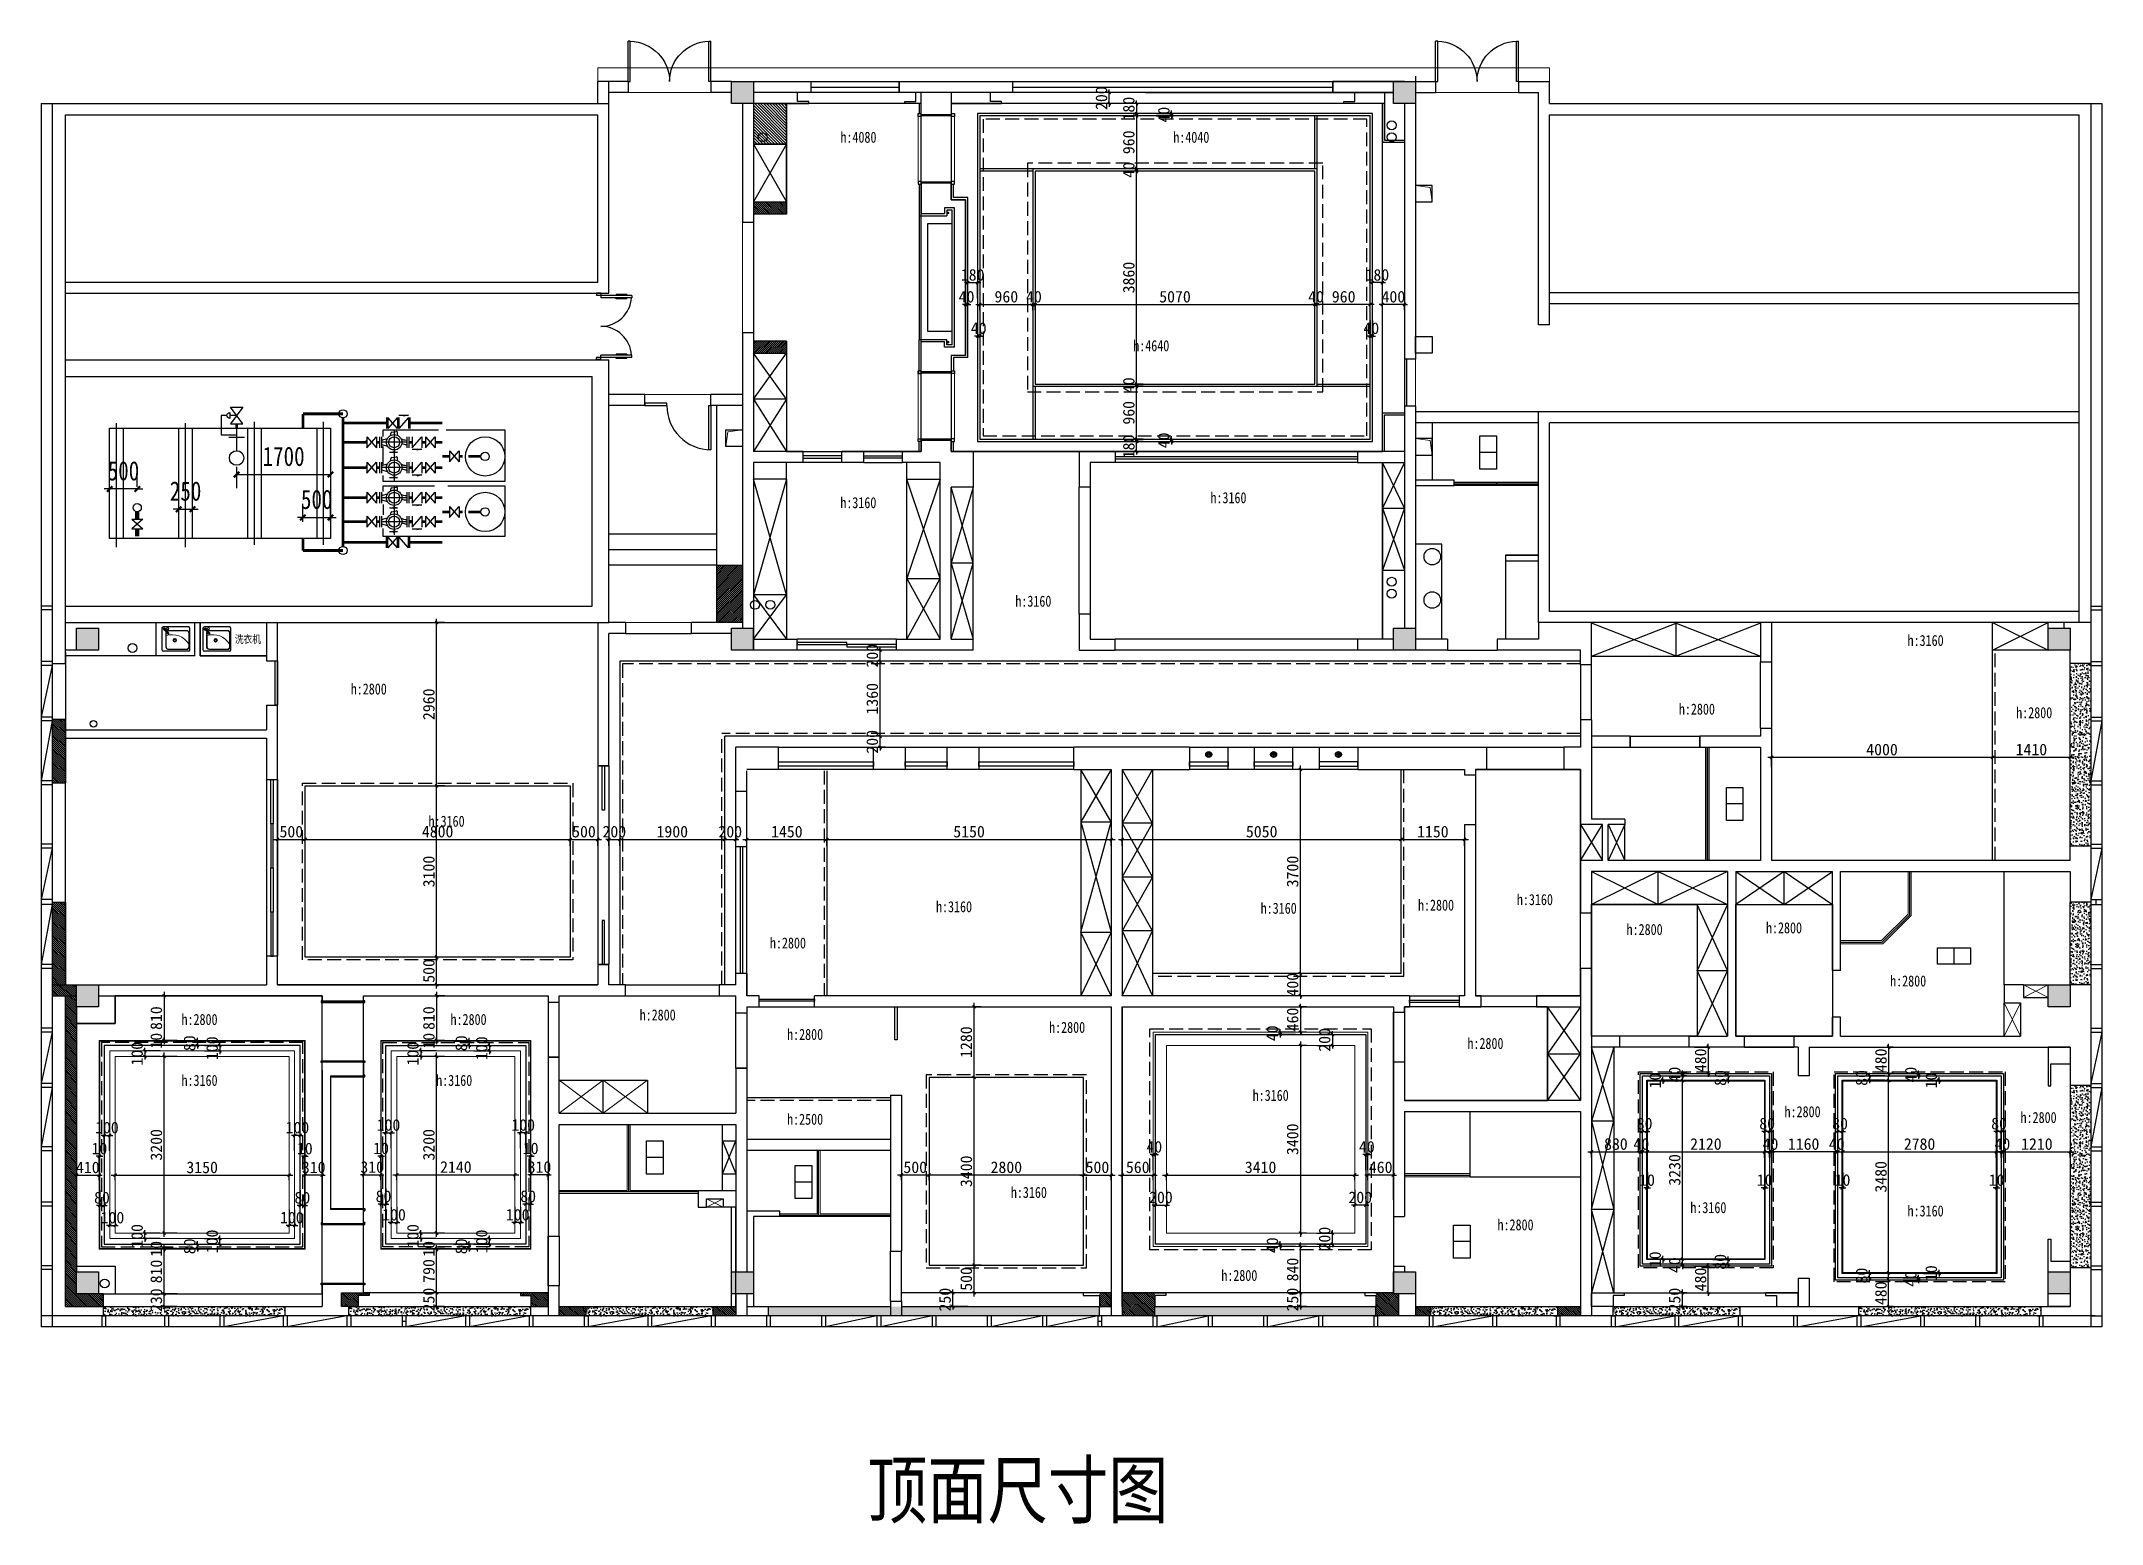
# Model space of a CAD drawing. Header units: millimetres. Extents: x 561810 to 956823, y -438984 to -391712.
# Drawn here: x 716706 to 754026, y -418569 to -391712 of the extents above; entities that cross this region are included whole.
import ezdxf

# ---------------------------------------------------------------- set-up
doc = ezdxf.new("R2010")
doc.units = ezdxf.units.MM
doc.header["$LTSCALE"] = 10
doc.header["$MEASUREMENT"] = 0
doc.linetypes.add('DASH', pattern=[0.35, 0.25, -0.1])
doc.linetypes.add('SDCEN9', pattern=[0.88, 0.6, -0.14, 0, -0.14])
doc.layers.get('0').update_dxf_attribs({"linetype": 'CONTINUOUS'})
doc.layers.get('DEFPOINTS').update_dxf_attribs({"color": 1, "linetype": 'CONTINUOUS'})
for name, color, linetype in [('4-P灯具', 142, 'CONTINUOUS'), ('COLUMN', 7, 'CONTINUOUS'), ('LS19', 3, 'CONTINUOUS'), ('PUB_HATCH', 144, 'CONTINUOUS'), ('WALL', 7, 'CONTINUOUS'), ('WINDOW', 4, 'CONTINUOUS'), ('喷淋', 6, 'CONTINUOUS'), ('填充', 8, 'CONTINUOUS'), ('墙', 7, 'CONTINUOUS'), ('排水', 3, 'CONTINUOUS'), ('消火栓', 2, 'CONTINUOUS'), ('给水', 1, 'CONTINUOUS')]:
    doc.layers.add(name, color=color, linetype=linetype)
doc.layers.add('家居内线', color=251, linetype='CONTINUOUS', lineweight=13)
doc.layers.add('细线', color=250, linetype='CONTINUOUS', lineweight=5)
doc.styles.add('-宋体_T3', font='simhei.ttf', dxfattribs={"width": 0.8})
doc.styles.add('12', font='', dxfattribs={"width": 0.8})
doc.styles.get("Standard").update_dxf_attribs({"font": 'txt.shx', "bigfont": '@@hztxt.shx'})
doc.styles.add('施洛华标注样式', font='')
doc.styles.get('12').set_extended_font_data('SimSun')
doc.styles.get('施洛华标注样式').set_extended_font_data('SimSun')
doc.dimstyles.new('STANDARD&&100', dxfattribs={"dimtxt": 350, "dimasz": 100, "dimexe": 250, "dimexo": 300, "dimgap": 150, "dimtad": 1, "dimdec": 0, "dimzin": 0, "dimdsep": 46, "dimtxsty": '-宋体_T3', "dimblk": 'ARCHTICK', "dimcen": 0.09, "dimadec": 0, "dimazin": 0, "dimtfac": 1, "dimtdec": 0, "dimtix": 1, "dimtmove": 2, "dimatfit": 3, "dimfxl": 0, "dimtolj": 1, "dimtzin": 0, "dimarcsym": 0})
doc.dimstyles.new('外标尺寸', dxfattribs={"dimscale": 70, "dimtxt": 3, "dimasz": 0.8, "dimexe": 0.25, "dimexo": 1, "dimgap": 0.5, "dimtad": 1, "dimdec": 0, "dimtxsty": '施洛华标注样式', "dimblk": 'ARCHTICK', "dimcen": 1.5, "dimdle": 1, "dimclrd": 250, "dimclre": 250, "dimclrt": 62, "dimadec": 0, "dimazin": 0, "dimtfac": 1, "dimtdec": 0, "dimtix": 1, "dimtmove": 1, "dimatfit": 3, "dimldrblk": 'ARCHTICK', "dimfxl": 0, "dimarcsym": 0})

msp = doc.modelspace()

# ---------------------------------------------------------------- texts
at = {"layer": '填充', "color": 142, "ltscale": 0.01, "style": '12', "width": 0.8}
for s, height, p in [('h:4080', 200, (731181.2, -393550.7)), ('h:4040', 200, (737209.3, -393550.7)), ('h:4640', 200, (736484.4, -397327.3)), ('h:3160', 200, (731179, -400170.4)), ('h:3160', 200, (737882.3, -400080.9)), ('h:3160', 200, (734348.8, -401954.8)), ('洗衣机', 140, (720213.7, -402615.3)), ('h:3160', 200, (750509, -402666.7)), ('h:2800', 200, (722312.2, -403545.3)), ('h:2800', 200, (746366.5, -403910.1)), ('h:2800', 200, (752475.9, -403974.8)), ('h:3160', 200, (723721.8, -405941.1)), ('h:3160', 200, (743432.7, -407360.8)), ('h:3160', 200, (732912.3, -407489.6)), ('h:3160', 200, (738792.6, -407517.4)), ('h:2800', 200, (741641.8, -407460.9)), ('h:2800', 200, (745419.5, -407902.1)), ('h:2800', 200, (747944, -407872.2)), ('h:2800', 200, (729904, -408146.7)), ('h:2800', 200, (750192.9, -408835)), ('h:2800', 200, (719247.1, -409532.1)), ('h:2800', 200, (724119.6, -409532.1)), ('h:2800', 200, (727544.8, -409450)), ('h:2800', 200, (730215, -409802.8)), ('h:2800', 200, (734960.4, -409675.7)), ('h:2800', 200, (742536.8, -409966.3)), ('h:3160', 200, (719247.1, -410635.5)), ('h:3160', 200, (723859.5, -410635.5)), ('h:3160', 200, (738647.6, -410906.7)), ('h:2500', 200, (730215, -411339.2)), ('h:2800', 200, (748280.6, -411203.3)), ('h:2800', 200, (752555.1, -411308.3)), ('h:3160', 200, (734268, -412664.7)), ('h:3160', 200, (746574.3, -412939.7)), ('h:2800', 200, (743082.1, -413252.4)), ('h:3160', 200, (750509, -413000.3)), ('h:2800', 200, (738079, -414169.3)), ('顶面尺寸图', 1000, (731667, -418454))]:
    msp.add_text(s, height=height, dxfattribs=at).set_placement(p)

# ---------------------------------------------------------------- blocks, each defined once
blk = doc.blocks.new('$DORLIB2D$00000002')
for p, q in [((-0.5, 0), (-0.5, 0.4875)), ((-0.475, 0.4875), (-0.5, 0.4875)), ((-0.475, 0), (-0.475, 0.4875)), ((0.475, 0), (0.475, 0.4875)), ((0.475, 0.4875), (0.5, 0.4875)), ((0.5, 0), (0.5, 0.4875)), ((-0.5, 0), (-0.475, 0)), ((0.5, 0), (0.475, 0))]:
    blk.add_line(p, q)
for centre, start, end in [((-0.4875, 0), 0, 88.53072), ((0.4875, 0), 91.46928, 180)]:
    blk.add_arc(centre, 0.4875, start, end)
blk = doc.blocks.new('_ARCHTICK')
at = {"color": 0, "linetype": 'ByBlock', "const_width": 0.4}
blk.add_lwpolyline([(-0.5, -0.5), (0.5, 0.5)], dxfattribs=at)
blk = doc.blocks.new('*D113')
at = {"layer": 'DEFPOINTS', "color": 0}
for p in [(719446, -400190), (719196, -400576), (719446, -400576)]:
    blk.add_point(p, dxfattribs=at)
at = {"layer": '消火栓', "color": 0, "lineweight": -2}
for p, q in [((719196, -400276), (719196, -399940)), ((719446, -400276), (719446, -399940)), ((719196, -400190), (719096, -400190)), ((719196, -400190), (719446, -400190)), ((719446, -400190), (719546, -400190))]:
    blk.add_line(p, q, dxfattribs=at)
at = {"layer": '消火栓', "color": 0, "lineweight": -2, "xscale": 100, "yscale": 100, "zscale": 100}
blk.add_blockref('_ARCHTICK', (719196, -400190), dxfattribs=at)
at = {"layer": '消火栓', "color": 0, "lineweight": -2, "xscale": 100, "yscale": 100, "zscale": 100, "rotation": 180}
blk.add_blockref('_ARCHTICK', (719446, -400190), dxfattribs=at)
at = {"layer": '消火栓', "color": 0, "insert": (719321, -399863), "char_height": 350, "attachment_point": 5, "style": '-宋体_T3'}
blk.add_mtext('\\A1;250', dxfattribs=at)
blk = doc.blocks.new('SB131')
at = {"layer": 'LS19'}
for p, q in [((-0.5, -0.188), (-0.5, 0.188)), ((-0.438, -0.188), (-0.438, 0.188)), ((-0.438, 0.075), (-0.423, 0.075)), ((-0.118, 0.34), (0.017, 0.367)), ((0.017, 0.313), (-0.118, 0.34)), ((0.159, 0.34), (-0.118, 0.34)), ((0.017, 0.367), (0.017, 0.313)), ((0.438, 0.075), (0.227, 0.131)), ((0.438, -0.188), (0.438, 0.188)), ((0.5, -0.188), (0.5, 0.188)), ((-0.438, -0.075), (-0.423, -0.075)), ((-0.112, -0.237), (-0.112, -0.329)), ((0.081, -0.341), (-0.069, -0.366)), ((0.113, -0.237), (0.113, -0.304)), ((0.438, -0.075), (0.227, -0.131))]:
    blk.add_line(p, q, dxfattribs=at)
at = {"layer": 'LS19', "linetype": 'SDCEN9'}
for p, q in [((-0.407, 0), (0.408, 0)), ((0, -0.424), (0, 0.446))]:
    blk.add_line(p, q, dxfattribs=at)
at = {"layer": 'LS19'}
for radius in [0.263, 0.188]:
    blk.add_circle((0, 0), radius, dxfattribs=at)
for centre, radius, start, end in [((-0.423, -0.316), 0.391, 65.27529, 89.98087), ((-0.423, -0.475), 0.4, 61.3321, 89.97447), ((-0.075, -0.329), 0.0375, 180, 279.46232), ((0.075, -0.304), 0.0375, 279.46232, 0)]:
    blk.add_arc(centre, radius, start, end, dxfattribs=at)
blk.add_solid([(-0.118, 0.34), (0.017, 0.367), (0.017, 0.313)], dxfattribs=at)
at = {"color": 3, "width": 0.8, "flags": 1}
for tag, p in [('TYPE', (-0.295, -1.06)), ('COUNT', (-0.295, -1.492))]:
    blk.add_attdef(tag, p, '', height=0.4, dxfattribs=at)
blk = doc.blocks.new('*D114')
at = {"layer": 'DEFPOINTS', "color": 0}
for p in [(720246, -399124), (721946, -399124), (721946, -399561)]:
    blk.add_point(p, dxfattribs=at)
at = {"layer": '消火栓', "color": 0, "lineweight": -2}
for p, q in [((720246, -399424), (720246, -399811)), ((720246, -399561), (721946, -399561)), ((721946, -399424), (721946, -399811))]:
    blk.add_line(p, q, dxfattribs=at)
at = {"layer": '消火栓', "color": 0, "lineweight": -2, "xscale": 100, "yscale": 100, "zscale": 100, "rotation": 180}
blk.add_blockref('_ARCHTICK', (720246, -399561), dxfattribs=at)
at = {"layer": '消火栓', "color": 0, "lineweight": -2, "xscale": 100, "yscale": 100, "zscale": 100}
blk.add_blockref('_ARCHTICK', (721946, -399561), dxfattribs=at)
at = {"layer": '消火栓', "color": 0, "insert": (721096, -399234), "char_height": 350, "attachment_point": 5, "style": '-宋体_T3'}
blk.add_mtext('\\A1;1700', dxfattribs=at)
blk = doc.blocks.new('*D452')
at = {"layer": 'DEFPOINTS', "color": 0}
for p in [(717946, -399823), (717946, -400087), (718446, -400087, 3025)]:
    blk.add_point(p, dxfattribs=at)
at = {"layer": '消火栓', "color": 0, "lineweight": -2}
for p, q in [((717946, -399787), (717946, -399573)), ((718446, -399787), (718446, -399573)), ((717946, -399823), (717846, -399823)), ((718446, -399823), (717946, -399823)), ((718446, -399823), (718546, -399823))]:
    blk.add_line(p, q, dxfattribs=at)
at = {"layer": '消火栓', "color": 0, "lineweight": -2, "xscale": 100, "yscale": 100, "zscale": 100}
blk.add_blockref('_ARCHTICK', (717946, -399823), dxfattribs=at)
at = {"layer": '消火栓', "color": 0, "lineweight": -2, "xscale": 100, "yscale": 100, "zscale": 100, "rotation": 180}
blk.add_blockref('_ARCHTICK', (718446, -399823), dxfattribs=at)
at = {"layer": '消火栓', "color": 0, "insert": (718196, -399496), "char_height": 350, "attachment_point": 5, "style": '-宋体_T3'}
blk.add_mtext('\\A1;500', dxfattribs=at)
blk = doc.blocks.new('*D453')
at = {"layer": 'DEFPOINTS', "color": 0}
for p in [(721946, -400340), (721446, -400721), (721946, -400721)]:
    blk.add_point(p, dxfattribs=at)
at = {"layer": '消火栓', "color": 0, "lineweight": -2}
for p, q in [((721446, -400340), (721346, -400340)), ((721446, -400421), (721446, -400090)), ((721446, -400340), (721946, -400340)), ((721946, -400421), (721946, -400090)), ((721946, -400340), (722046, -400340))]:
    blk.add_line(p, q, dxfattribs=at)
at = {"layer": '消火栓', "color": 0, "lineweight": -2, "xscale": 100, "yscale": 100, "zscale": 100}
blk.add_blockref('_ARCHTICK', (721446, -400340), dxfattribs=at)
at = {"layer": '消火栓', "color": 0, "lineweight": -2, "xscale": 100, "yscale": 100, "zscale": 100, "rotation": 180}
blk.add_blockref('_ARCHTICK', (721946, -400340), dxfattribs=at)
at = {"layer": '消火栓', "color": 0, "insert": (721696, -400013), "char_height": 350, "attachment_point": 5, "style": '-宋体_T3'}
blk.add_mtext('\\A1;500', dxfattribs=at)
blk = doc.blocks.new('$DORLIB2D$00000011')
for p, q in [((-0.483, 0.396), (-0.483, 0.235)), ((-0.483, 0.396), (-0.467, 0.396)), ((-0.467, 0.471), (-0.467, -0.062)), ((-0.467, 0.471), (-0.433, 0.471)), ((-0.433, 0.471), (-0.433, 0.004)), ((-0.417, 0.396), (-0.433, 0.396)), ((-0.417, 0.396), (-0.417, 0.235)), ((0.417, 0.396), (0.417, 0.235)), ((0.417, 0.396), (0.433, 0.396)), ((0.433, 0.471), (0.433, 0.004)), ((0.467, 0.471), (0.433, 0.471)), ((0.467, 0.471), (0.467, -0.062)), ((0.483, 0.396), (0.467, 0.396)), ((0.483, 0.396), (0.483, 0.235)), ((-0.5, 0.004), (-0.433, 0.004)), ((-0.5, 0.004), (-0.5, -0.062)), ((-0.483, 0.235), (-0.467, 0.235)), ((-0.417, 0.235), (-0.433, 0.235)), ((0.417, 0.235), (0.433, 0.235)), ((0.5, 0.004), (0.433, 0.004)), ((0.483, 0.235), (0.467, 0.235)), ((0.5, 0.004), (0.5, -0.062)), ((-0.5, -0.062), (-0.467, -0.062)), ((0.5, -0.062), (0.467, -0.062))]:
    blk.add_line(p, q)
for centre, start, end in [((-0.467, 0.004), 0, 85.904), ((0.467, 0.004), 94.096, 180)]:
    blk.add_arc(centre, 0.467, start, end)
blk = doc.blocks.new('*D295')
at = {"color": 250, "lineweight": -2}
for p, q in [((717346, -412253), (717290, -412253)), ((717346, -412346), (717346, -412235)), ((717346, -412253), (717756, -412253)), ((717756, -412346), (717756, -412235)), ((717756, -412253), (717812, -412253))]:
    blk.add_line(p, q, dxfattribs=at)
at = {"layer": 'DEFPOINTS', "color": 0}
for p in [(717756, -412253), (717346, -412416), (717756, -412416)]:
    blk.add_point(p, dxfattribs=at)
at = {"color": 250, "lineweight": -2, "xscale": 56, "yscale": 56, "zscale": 56}
blk.add_blockref('_ARCHTICK', (717346, -412253), dxfattribs=at)
at = {"color": 250, "lineweight": -2, "xscale": 56, "yscale": 56, "zscale": 56, "rotation": 180}
blk.add_blockref('_ARCHTICK', (717756, -412253), dxfattribs=at)
at = {"color": 62, "insert": (717551, -412113), "char_height": 210, "attachment_point": 5, "style": '施洛华标注样式'}
blk.add_mtext('410', dxfattribs=at)
blk = doc.blocks.new('*D296')
at = {"color": 250, "lineweight": -2}
for p, q in [((717756, -411912), (717700, -411912)), ((717756, -412192), (717756, -411894)), ((717756, -411912), (717766, -411912)), ((717766, -412192), (717766, -411894)), ((717766, -411912), (717822, -411912))]:
    blk.add_line(p, q, dxfattribs=at)
at = {"layer": 'DEFPOINTS', "color": 0}
for p in [(717766, -411912), (717756, -412416), (717766, -412416)]:
    blk.add_point(p, dxfattribs=at)
at = {"color": 250, "lineweight": -2, "xscale": 56, "yscale": 56, "zscale": 56}
blk.add_blockref('_ARCHTICK', (717756, -411912), dxfattribs=at)
at = {"color": 250, "lineweight": -2, "xscale": 56, "yscale": 56, "zscale": 56, "rotation": 180}
blk.add_blockref('_ARCHTICK', (717766, -411912), dxfattribs=at)
at = {"color": 62, "insert": (717761, -411772), "char_height": 210, "attachment_point": 5, "style": '施洛华标注样式'}
blk.add_mtext('10', dxfattribs=at)
blk = doc.blocks.new('*D297')
at = {"color": 250, "lineweight": -2}
for p, q in [((717766, -412522), (717766, -412819)), ((717846, -412522), (717846, -412819)), ((717766, -412802), (717710, -412802)), ((717766, -412802), (717846, -412802)), ((717846, -412802), (717902, -412802))]:
    blk.add_line(p, q, dxfattribs=at)
at = {"layer": 'DEFPOINTS', "color": 0}
for p in [(717766, -412416), (717846, -412416), (717846, -412802)]:
    blk.add_point(p, dxfattribs=at)
at = {"color": 250, "lineweight": -2, "xscale": 56, "yscale": 56, "zscale": 56}
blk.add_blockref('_ARCHTICK', (717766, -412802), dxfattribs=at)
at = {"color": 250, "lineweight": -2, "xscale": 56, "yscale": 56, "zscale": 56, "rotation": 180}
blk.add_blockref('_ARCHTICK', (717846, -412802), dxfattribs=at)
at = {"color": 62, "insert": (717806, -412662), "char_height": 210, "attachment_point": 5, "style": '施洛华标注样式'}
blk.add_mtext('80', dxfattribs=at)
blk = doc.blocks.new('*D298')
at = {"color": 250, "lineweight": -2}
for p, q in [((717846, -411532), (717790, -411532)), ((717846, -411812), (717846, -411514)), ((717846, -411532), (717946, -411532)), ((717946, -411812), (717946, -411514)), ((717946, -411532), (718002, -411532))]:
    blk.add_line(p, q, dxfattribs=at)
at = {"layer": 'DEFPOINTS', "color": 0}
for p in [(717946, -411532), (717846, -412416), (717946, -412416)]:
    blk.add_point(p, dxfattribs=at)
at = {"color": 250, "lineweight": -2, "xscale": 56, "yscale": 56, "zscale": 56}
blk.add_blockref('_ARCHTICK', (717846, -411532), dxfattribs=at)
at = {"color": 250, "lineweight": -2, "xscale": 56, "yscale": 56, "zscale": 56, "rotation": 180}
blk.add_blockref('_ARCHTICK', (717946, -411532), dxfattribs=at)
at = {"color": 62, "insert": (717896, -411392), "char_height": 210, "attachment_point": 5, "style": '施洛华标注样式'}
blk.add_mtext('100', dxfattribs=at)
blk = doc.blocks.new('*D299')
at = {"color": 250, "lineweight": -2}
for p, q in [((717946, -412883), (717946, -413180)), ((718046, -412883), (718046, -413180)), ((717946, -413163), (717890, -413163)), ((717946, -413163), (718046, -413163)), ((718046, -413163), (718102, -413163))]:
    blk.add_line(p, q, dxfattribs=at)
at = {"layer": 'DEFPOINTS', "color": 0}
for p in [(717946, -412416), (718046, -412416), (718046, -413163)]:
    blk.add_point(p, dxfattribs=at)
at = {"color": 250, "lineweight": -2, "xscale": 56, "yscale": 56, "zscale": 56}
blk.add_blockref('_ARCHTICK', (717946, -413163), dxfattribs=at)
at = {"color": 250, "lineweight": -2, "xscale": 56, "yscale": 56, "zscale": 56, "rotation": 180}
blk.add_blockref('_ARCHTICK', (718046, -413163), dxfattribs=at)
at = {"color": 62, "insert": (717996, -413023), "char_height": 210, "attachment_point": 5, "style": '施洛华标注样式'}
blk.add_mtext('100', dxfattribs=at)
blk = doc.blocks.new('*D300')
at = {"color": 250, "lineweight": -2}
for p, q in [((717976, -412253), (721266, -412253)), ((718046, -412346), (718046, -412235)), ((721196, -412346), (721196, -412235))]:
    blk.add_line(p, q, dxfattribs=at)
at = {"layer": 'DEFPOINTS', "color": 0}
for p in [(721196, -412253), (718046, -412416), (721196, -412416)]:
    blk.add_point(p, dxfattribs=at)
at = {"color": 250, "lineweight": -2, "xscale": 56, "yscale": 56, "zscale": 56, "rotation": 180}
blk.add_blockref('_ARCHTICK', (718046, -412253), dxfattribs=at)
at = {"color": 250, "lineweight": -2, "xscale": 56, "yscale": 56, "zscale": 56}
blk.add_blockref('_ARCHTICK', (721196, -412253), dxfattribs=at)
at = {"color": 62, "insert": (719621, -412113), "char_height": 210, "attachment_point": 5, "style": '施洛华标注样式'}
blk.add_mtext('3150', dxfattribs=at)
blk = doc.blocks.new('*D301')
at = {"color": 250, "lineweight": -2}
for p, q in [((721486, -412253), (721430, -412253)), ((721486, -412346), (721486, -412235)), ((721796, -412253), (721486, -412253)), ((721796, -412346), (721796, -412235)), ((721796, -412253), (721852, -412253))]:
    blk.add_line(p, q, dxfattribs=at)
at = {"layer": 'DEFPOINTS', "color": 0}
for p in [(721486, -412253), (721486, -412416), (721796, -412416)]:
    blk.add_point(p, dxfattribs=at)
at = {"color": 250, "lineweight": -2, "xscale": 56, "yscale": 56, "zscale": 56}
blk.add_blockref('_ARCHTICK', (721486, -412253), dxfattribs=at)
at = {"color": 250, "lineweight": -2, "xscale": 56, "yscale": 56, "zscale": 56, "rotation": 180}
blk.add_blockref('_ARCHTICK', (721796, -412253), dxfattribs=at)
at = {"color": 62, "insert": (721641, -412113), "char_height": 210, "attachment_point": 5, "style": '施洛华标注样式'}
blk.add_mtext('310', dxfattribs=at)
blk = doc.blocks.new('*D302')
at = {"color": 250, "lineweight": -2}
for p, q in [((721476, -411912), (721420, -411912)), ((721476, -412192), (721476, -411894)), ((721486, -411912), (721476, -411912)), ((721486, -412192), (721486, -411894)), ((721486, -411912), (721542, -411912))]:
    blk.add_line(p, q, dxfattribs=at)
at = {"layer": 'DEFPOINTS', "color": 0}
for p in [(721476, -411912), (721476, -412416), (721486, -412416)]:
    blk.add_point(p, dxfattribs=at)
at = {"color": 250, "lineweight": -2, "xscale": 56, "yscale": 56, "zscale": 56}
blk.add_blockref('_ARCHTICK', (721476, -411912), dxfattribs=at)
at = {"color": 250, "lineweight": -2, "xscale": 56, "yscale": 56, "zscale": 56, "rotation": 180}
blk.add_blockref('_ARCHTICK', (721486, -411912), dxfattribs=at)
at = {"color": 62, "insert": (721481, -411772), "char_height": 210, "attachment_point": 5, "style": '施洛华标注样式'}
blk.add_mtext('10', dxfattribs=at)
blk = doc.blocks.new('*D303')
at = {"color": 250, "lineweight": -2}
for p, q in [((721396, -412522), (721396, -412819)), ((721476, -412522), (721476, -412819)), ((721396, -412802), (721340, -412802)), ((721476, -412802), (721396, -412802)), ((721476, -412802), (721532, -412802))]:
    blk.add_line(p, q, dxfattribs=at)
at = {"layer": 'DEFPOINTS', "color": 0}
for p in [(721396, -412416), (721476, -412416), (721396, -412802)]:
    blk.add_point(p, dxfattribs=at)
at = {"color": 250, "lineweight": -2, "xscale": 56, "yscale": 56, "zscale": 56}
blk.add_blockref('_ARCHTICK', (721396, -412802), dxfattribs=at)
at = {"color": 250, "lineweight": -2, "xscale": 56, "yscale": 56, "zscale": 56, "rotation": 180}
blk.add_blockref('_ARCHTICK', (721476, -412802), dxfattribs=at)
at = {"color": 62, "insert": (721436, -412662), "char_height": 210, "attachment_point": 5, "style": '施洛华标注样式'}
blk.add_mtext('80', dxfattribs=at)
blk = doc.blocks.new('*D304')
at = {"color": 250, "lineweight": -2}
for p, q in [((721296, -411532), (721240, -411532)), ((721296, -411812), (721296, -411514)), ((721396, -411532), (721296, -411532)), ((721396, -411812), (721396, -411514)), ((721396, -411532), (721452, -411532))]:
    blk.add_line(p, q, dxfattribs=at)
at = {"layer": 'DEFPOINTS', "color": 0}
for p in [(721296, -411532), (721296, -412416), (721396, -412416)]:
    blk.add_point(p, dxfattribs=at)
at = {"color": 250, "lineweight": -2, "xscale": 56, "yscale": 56, "zscale": 56}
blk.add_blockref('_ARCHTICK', (721296, -411532), dxfattribs=at)
at = {"color": 250, "lineweight": -2, "xscale": 56, "yscale": 56, "zscale": 56, "rotation": 180}
blk.add_blockref('_ARCHTICK', (721396, -411532), dxfattribs=at)
at = {"color": 62, "insert": (721346, -411392), "char_height": 210, "attachment_point": 5, "style": '施洛华标注样式'}
blk.add_mtext('100', dxfattribs=at)
blk = doc.blocks.new('*D305')
at = {"color": 250, "lineweight": -2}
for p, q in [((721196, -412883), (721196, -413180)), ((721296, -412883), (721296, -413180)), ((721196, -413163), (721140, -413163)), ((721296, -413163), (721196, -413163)), ((721296, -413163), (721352, -413163))]:
    blk.add_line(p, q, dxfattribs=at)
at = {"layer": 'DEFPOINTS', "color": 0}
for p in [(721196, -412416), (721296, -412416), (721196, -413163)]:
    blk.add_point(p, dxfattribs=at)
at = {"color": 250, "lineweight": -2, "xscale": 56, "yscale": 56, "zscale": 56}
blk.add_blockref('_ARCHTICK', (721196, -413163), dxfattribs=at)
at = {"color": 250, "lineweight": -2, "xscale": 56, "yscale": 56, "zscale": 56, "rotation": 180}
blk.add_blockref('_ARCHTICK', (721296, -413163), dxfattribs=at)
at = {"color": 62, "insert": (721246, -413023), "char_height": 210, "attachment_point": 5, "style": '施洛华标注样式'}
blk.add_mtext('100', dxfattribs=at)
blk = doc.blocks.new('*D306')
at = {"color": 250, "lineweight": -2}
for p, q in [((719169, -414403), (718914, -414403)), ((718931, -414403), (718931, -414347)), ((718931, -414633), (718931, -414403)), ((719169, -414633), (718914, -414633)), ((718931, -414633), (718931, -414689))]:
    blk.add_line(p, q, dxfattribs=at)
at = {"layer": 'DEFPOINTS', "color": 0}
for p in [(718931, -414403), (719239, -414403), (719239, -414633)]:
    blk.add_point(p, dxfattribs=at)
at = {"color": 250, "lineweight": -2, "xscale": 56, "yscale": 56, "zscale": 56}
for p, rotation in [((718931, -414403), 270), ((718931, -414633), 90)]:
    blk.add_blockref('_ARCHTICK', p, dxfattribs=dict(at, rotation=rotation))
at = {"color": 62, "insert": (718791, -414518), "char_height": 210, "attachment_point": 5, "rotation": 90, "style": '施洛华标注样式'}
blk.add_mtext('230', dxfattribs=at)
blk = doc.blocks.new('*D307')
at = {"color": 250, "lineweight": -2}
for p, q in [((719169, -413593), (718914, -413593)), ((718931, -414473), (718931, -413523)), ((719169, -414403), (718914, -414403))]:
    blk.add_line(p, q, dxfattribs=at)
at = {"layer": 'DEFPOINTS', "color": 0}
for p in [(718931, -413593), (719239, -413593), (719239, -414403)]:
    blk.add_point(p, dxfattribs=at)
at = {"color": 250, "lineweight": -2, "xscale": 56, "yscale": 56, "zscale": 56}
for p, rotation in [((718931, -413593), 90), ((718931, -414403), 270)]:
    blk.add_blockref('_ARCHTICK', p, dxfattribs=dict(at, rotation=rotation))
at = {"color": 62, "insert": (718791, -413998), "char_height": 210, "attachment_point": 5, "rotation": 90, "style": '施洛华标注样式'}
blk.add_mtext('810', dxfattribs=at)
blk = doc.blocks.new('*D308')
at = {"color": 250, "lineweight": -2}
for p, q in [((719169, -413583), (718914, -413583)), ((719169, -413593), (718914, -413593)), ((718931, -413583), (718931, -413527)), ((718931, -413593), (718931, -413583)), ((718931, -413593), (718931, -413649))]:
    blk.add_line(p, q, dxfattribs=at)
at = {"layer": 'DEFPOINTS', "color": 0}
for p in [(718931, -413583), (719239, -413583), (719239, -413593)]:
    blk.add_point(p, dxfattribs=at)
at = {"color": 250, "lineweight": -2, "xscale": 56, "yscale": 56, "zscale": 56}
for p, rotation in [((718931, -413583), 270), ((718931, -413593), 90)]:
    blk.add_blockref('_ARCHTICK', p, dxfattribs=dict(at, rotation=rotation))
at = {"color": 62, "insert": (718791, -413588), "char_height": 210, "attachment_point": 5, "rotation": 90, "style": '施洛华标注样式'}
blk.add_mtext('10', dxfattribs=at)
blk = doc.blocks.new('*D309')
at = {"color": 250, "lineweight": -2}
for p, q in [((719309, -413503), (719552, -413503)), ((719535, -413503), (719535, -413447)), ((719535, -413583), (719535, -413503)), ((719309, -413583), (719552, -413583)), ((719535, -413583), (719535, -413639))]:
    blk.add_line(p, q, dxfattribs=at)
at = {"layer": 'DEFPOINTS', "color": 0}
for p in [(719239, -413503), (719535, -413503), (719239, -413583)]:
    blk.add_point(p, dxfattribs=at)
at = {"color": 250, "lineweight": -2, "xscale": 56, "yscale": 56, "zscale": 56}
for p, rotation in [((719535, -413503), 270), ((719535, -413583), 90)]:
    blk.add_blockref('_ARCHTICK', p, dxfattribs=dict(at, rotation=rotation))
at = {"color": 62, "insert": (719395, -413543), "char_height": 210, "attachment_point": 5, "rotation": 90, "style": '施洛华标注样式'}
blk.add_mtext('80', dxfattribs=at)
blk = doc.blocks.new('*D310')
at = {"color": 250, "lineweight": -2}
for p, q in [((719662, -413403), (719959, -413403)), ((719662, -413503), (719959, -413503)), ((719942, -413403), (719942, -413347)), ((719942, -413503), (719942, -413403)), ((719942, -413503), (719942, -413559))]:
    blk.add_line(p, q, dxfattribs=at)
at = {"layer": 'DEFPOINTS', "color": 0}
for p in [(719239, -413403), (719239, -413503), (719942, -413403)]:
    blk.add_point(p, dxfattribs=at)
at = {"color": 250, "lineweight": -2, "xscale": 56, "yscale": 56, "zscale": 56}
for p, rotation in [((719942, -413403), 270), ((719942, -413503), 90)]:
    blk.add_blockref('_ARCHTICK', p, dxfattribs=dict(at, rotation=rotation))
at = {"color": 62, "insert": (719802, -413453), "char_height": 210, "attachment_point": 5, "rotation": 90, "style": '施洛华标注样式'}
blk.add_mtext('100', dxfattribs=at)
blk = doc.blocks.new('*D311')
at = {"color": 250, "lineweight": -2}
for p, q in [((718863, -413303), (718566, -413303)), ((718863, -413403), (718566, -413403)), ((718583, -413303), (718583, -413247)), ((718583, -413403), (718583, -413303)), ((718583, -413403), (718583, -413459))]:
    blk.add_line(p, q, dxfattribs=at)
at = {"layer": 'DEFPOINTS', "color": 0}
for p in [(718583, -413303), (719239, -413303), (719239, -413403)]:
    blk.add_point(p, dxfattribs=at)
at = {"color": 250, "lineweight": -2, "xscale": 56, "yscale": 56, "zscale": 56}
for p, rotation in [((718583, -413303), 270), ((718583, -413403), 90)]:
    blk.add_blockref('_ARCHTICK', p, dxfattribs=dict(at, rotation=rotation))
at = {"color": 62, "insert": (718443, -413353), "char_height": 210, "attachment_point": 5, "rotation": 90, "style": '施洛华标注样式'}
blk.add_mtext('100', dxfattribs=at)
blk = doc.blocks.new('*D312')
at = {"color": 250, "lineweight": -2}
for p, q in [((719169, -410103), (718914, -410103)), ((718931, -413373), (718931, -410033)), ((719169, -413303), (718914, -413303))]:
    blk.add_line(p, q, dxfattribs=at)
at = {"layer": 'DEFPOINTS', "color": 0}
for p in [(718931, -410103), (719239, -410103), (719239, -413303)]:
    blk.add_point(p, dxfattribs=at)
at = {"color": 250, "lineweight": -2, "xscale": 56, "yscale": 56, "zscale": 56}
for p, rotation in [((718931, -410103), 90), ((718931, -413303), 270)]:
    blk.add_blockref('_ARCHTICK', p, dxfattribs=dict(at, rotation=rotation))
at = {"color": 62, "insert": (718791, -411703), "char_height": 210, "attachment_point": 5, "rotation": 90, "style": '施洛华标注样式'}
blk.add_mtext('3200', dxfattribs=at)
blk = doc.blocks.new('*D313')
at = {"color": 250, "lineweight": -2}
for p, q in [((719169, -409003), (718914, -409003)), ((718931, -408933), (718931, -409883)), ((719169, -409813), (718914, -409813))]:
    blk.add_line(p, q, dxfattribs=at)
at = {"layer": 'DEFPOINTS', "color": 0}
for p in [(719239, -409003), (718931, -409813), (719239, -409813)]:
    blk.add_point(p, dxfattribs=at)
at = {"color": 250, "lineweight": -2, "xscale": 56, "yscale": 56, "zscale": 56}
for p, rotation in [((718931, -409003), 90), ((718931, -409813), 270)]:
    blk.add_blockref('_ARCHTICK', p, dxfattribs=dict(at, rotation=rotation))
at = {"color": 62, "insert": (718791, -409408), "char_height": 210, "attachment_point": 5, "rotation": 90, "style": '施洛华标注样式'}
blk.add_mtext('810', dxfattribs=at)
blk = doc.blocks.new('*D314')
at = {"color": 250, "lineweight": -2}
for p, q in [((718931, -409813), (718931, -409757)), ((719169, -409813), (718914, -409813)), ((719169, -409823), (718914, -409823)), ((718931, -409813), (718931, -409823)), ((718931, -409823), (718931, -409879))]:
    blk.add_line(p, q, dxfattribs=at)
at = {"layer": 'DEFPOINTS', "color": 0}
for p in [(718931, -409823), (719239, -409813), (719239, -409823)]:
    blk.add_point(p, dxfattribs=at)
at = {"color": 250, "lineweight": -2, "xscale": 56, "yscale": 56, "zscale": 56}
for p, rotation in [((718931, -409813), 270), ((718931, -409823), 90)]:
    blk.add_blockref('_ARCHTICK', p, dxfattribs=dict(at, rotation=rotation))
at = {"color": 62, "insert": (718791, -409818), "char_height": 210, "attachment_point": 5, "rotation": 90, "style": '施洛华标注样式'}
blk.add_mtext('10', dxfattribs=at)
blk = doc.blocks.new('*D315')
at = {"color": 250, "lineweight": -2}
for p, q in [((719535, -409823), (719535, -409767)), ((719309, -409823), (719552, -409823)), ((719309, -409903), (719552, -409903)), ((719535, -409823), (719535, -409903)), ((719535, -409903), (719535, -409959))]:
    blk.add_line(p, q, dxfattribs=at)
at = {"layer": 'DEFPOINTS', "color": 0}
for p in [(719239, -409823), (719239, -409903), (719535, -409903)]:
    blk.add_point(p, dxfattribs=at)
at = {"color": 250, "lineweight": -2, "xscale": 56, "yscale": 56, "zscale": 56}
for p, rotation in [((719535, -409823), 270), ((719535, -409903), 90)]:
    blk.add_blockref('_ARCHTICK', p, dxfattribs=dict(at, rotation=rotation))
at = {"color": 62, "insert": (719395, -409863), "char_height": 210, "attachment_point": 5, "rotation": 90, "style": '施洛华标注样式'}
blk.add_mtext('80', dxfattribs=at)
blk = doc.blocks.new('*D316')
at = {"color": 250, "lineweight": -2}
for p, q in [((719662, -409903), (719959, -409903)), ((719662, -410003), (719959, -410003)), ((719942, -409903), (719942, -409847)), ((719942, -409903), (719942, -410003)), ((719942, -410003), (719942, -410059))]:
    blk.add_line(p, q, dxfattribs=at)
at = {"layer": 'DEFPOINTS', "color": 0}
for p in [(719239, -409903), (719239, -410003), (719942, -410003)]:
    blk.add_point(p, dxfattribs=at)
at = {"color": 250, "lineweight": -2, "xscale": 56, "yscale": 56, "zscale": 56}
for p, rotation in [((719942, -409903), 270), ((719942, -410003), 90)]:
    blk.add_blockref('_ARCHTICK', p, dxfattribs=dict(at, rotation=rotation))
at = {"color": 62, "insert": (719802, -409953), "char_height": 210, "attachment_point": 5, "rotation": 90, "style": '施洛华标注样式'}
blk.add_mtext('100', dxfattribs=at)
blk = doc.blocks.new('*D317')
at = {"color": 250, "lineweight": -2}
for p, q in [((718863, -410003), (718566, -410003)), ((718863, -410103), (718566, -410103)), ((718583, -410003), (718583, -409947)), ((718583, -410003), (718583, -410103)), ((718583, -410103), (718583, -410159))]:
    blk.add_line(p, q, dxfattribs=at)
at = {"layer": 'DEFPOINTS', "color": 0}
for p in [(718583, -410103), (719239, -410003), (719239, -410103)]:
    blk.add_point(p, dxfattribs=at)
at = {"color": 250, "lineweight": -2, "xscale": 56, "yscale": 56, "zscale": 56}
for p, rotation in [((718583, -410003), 270), ((718583, -410103), 90)]:
    blk.add_blockref('_ARCHTICK', p, dxfattribs=dict(at, rotation=rotation))
at = {"color": 62, "insert": (718443, -410053), "char_height": 210, "attachment_point": 5, "rotation": 90, "style": '施洛华标注样式'}
blk.add_mtext('100', dxfattribs=at)
blk = doc.blocks.new('*D318')
at = {"color": 250, "lineweight": -2}
for p, q in [((722546, -412247), (722490, -412247)), ((722546, -412346), (722546, -412229)), ((722546, -412247), (722856, -412247)), ((722856, -412346), (722856, -412229)), ((722856, -412247), (722912, -412247))]:
    blk.add_line(p, q, dxfattribs=at)
at = {"layer": 'DEFPOINTS', "color": 0}
for p in [(722856, -412247), (722546, -412416), (722856, -412416)]:
    blk.add_point(p, dxfattribs=at)
at = {"color": 250, "lineweight": -2, "xscale": 56, "yscale": 56, "zscale": 56}
blk.add_blockref('_ARCHTICK', (722546, -412247), dxfattribs=at)
at = {"color": 250, "lineweight": -2, "xscale": 56, "yscale": 56, "zscale": 56, "rotation": 180}
blk.add_blockref('_ARCHTICK', (722856, -412247), dxfattribs=at)
at = {"color": 62, "insert": (722701, -412107), "char_height": 210, "attachment_point": 5, "style": '施洛华标注样式'}
blk.add_mtext('310', dxfattribs=at)
blk = doc.blocks.new('*D319')
at = {"color": 250, "lineweight": -2}
for p, q in [((722856, -411909), (722800, -411909)), ((722856, -412189), (722856, -411891)), ((722856, -411909), (722866, -411909)), ((722866, -412189), (722866, -411891)), ((722866, -411909), (722922, -411909))]:
    blk.add_line(p, q, dxfattribs=at)
at = {"layer": 'DEFPOINTS', "color": 0}
for p in [(722866, -411909), (722856, -412416), (722866, -412416)]:
    blk.add_point(p, dxfattribs=at)
at = {"color": 250, "lineweight": -2, "xscale": 56, "yscale": 56, "zscale": 56}
blk.add_blockref('_ARCHTICK', (722856, -411909), dxfattribs=at)
at = {"color": 250, "lineweight": -2, "xscale": 56, "yscale": 56, "zscale": 56, "rotation": 180}
blk.add_blockref('_ARCHTICK', (722866, -411909), dxfattribs=at)
at = {"color": 62, "insert": (722861, -411769), "char_height": 210, "attachment_point": 5, "style": '施洛华标注样式'}
blk.add_mtext('10', dxfattribs=at)
blk = doc.blocks.new('*D320')
at = {"color": 250, "lineweight": -2}
for p, q in [((722866, -412497), (722866, -412795)), ((722946, -412497), (722946, -412795)), ((722866, -412777), (722810, -412777)), ((722866, -412777), (722946, -412777)), ((722946, -412777), (723002, -412777))]:
    blk.add_line(p, q, dxfattribs=at)
at = {"layer": 'DEFPOINTS', "color": 0}
for p in [(722866, -412416), (722946, -412416), (722946, -412777)]:
    blk.add_point(p, dxfattribs=at)
at = {"color": 250, "lineweight": -2, "xscale": 56, "yscale": 56, "zscale": 56}
blk.add_blockref('_ARCHTICK', (722866, -412777), dxfattribs=at)
at = {"color": 250, "lineweight": -2, "xscale": 56, "yscale": 56, "zscale": 56, "rotation": 180}
blk.add_blockref('_ARCHTICK', (722946, -412777), dxfattribs=at)
at = {"color": 62, "insert": (722906, -412637), "char_height": 210, "attachment_point": 5, "style": '施洛华标注样式'}
blk.add_mtext('80', dxfattribs=at)
blk = doc.blocks.new('*D321')
at = {"color": 250, "lineweight": -2}
for p, q in [((722946, -411485), (722890, -411485)), ((722946, -411765), (722946, -411467)), ((722946, -411485), (723046, -411485)), ((723046, -411765), (723046, -411467)), ((723046, -411485), (723102, -411485))]:
    blk.add_line(p, q, dxfattribs=at)
at = {"layer": 'DEFPOINTS', "color": 0}
for p in [(723046, -411485), (722946, -412416), (723046, -412416)]:
    blk.add_point(p, dxfattribs=at)
at = {"color": 250, "lineweight": -2, "xscale": 56, "yscale": 56, "zscale": 56}
blk.add_blockref('_ARCHTICK', (722946, -411485), dxfattribs=at)
at = {"color": 250, "lineweight": -2, "xscale": 56, "yscale": 56, "zscale": 56, "rotation": 180}
blk.add_blockref('_ARCHTICK', (723046, -411485), dxfattribs=at)
at = {"color": 62, "insert": (722996, -411345), "char_height": 210, "attachment_point": 5, "style": '施洛华标注样式'}
blk.add_mtext('100', dxfattribs=at)
blk = doc.blocks.new('*D322')
at = {"color": 250, "lineweight": -2}
for p, q in [((723046, -413111), (722990, -413111)), ((723046, -412831), (723046, -413129)), ((723046, -413111), (723146, -413111)), ((723146, -412831), (723146, -413129)), ((723146, -413111), (723202, -413111))]:
    blk.add_line(p, q, dxfattribs=at)
at = {"layer": 'DEFPOINTS', "color": 0}
for p in [(723046, -412416), (723146, -412416), (723146, -413111)]:
    blk.add_point(p, dxfattribs=at)
at = {"color": 250, "lineweight": -2, "xscale": 56, "yscale": 56, "zscale": 56}
blk.add_blockref('_ARCHTICK', (723046, -413111), dxfattribs=at)
at = {"color": 250, "lineweight": -2, "xscale": 56, "yscale": 56, "zscale": 56, "rotation": 180}
blk.add_blockref('_ARCHTICK', (723146, -413111), dxfattribs=at)
at = {"color": 62, "insert": (723096, -412971), "char_height": 210, "attachment_point": 5, "style": '施洛华标注样式'}
blk.add_mtext('100', dxfattribs=at)
blk = doc.blocks.new('*D323')
at = {"color": 250, "lineweight": -2}
for p, q in [((723076, -412247), (725356, -412247)), ((723146, -412346), (723146, -412229)), ((725286, -412346), (725286, -412229))]:
    blk.add_line(p, q, dxfattribs=at)
at = {"layer": 'DEFPOINTS', "color": 0}
for p in [(725286, -412247), (723146, -412416), (725286, -412416)]:
    blk.add_point(p, dxfattribs=at)
at = {"color": 250, "lineweight": -2, "xscale": 56, "yscale": 56, "zscale": 56, "rotation": 180}
blk.add_blockref('_ARCHTICK', (723146, -412247), dxfattribs=at)
at = {"color": 250, "lineweight": -2, "xscale": 56, "yscale": 56, "zscale": 56}
blk.add_blockref('_ARCHTICK', (725286, -412247), dxfattribs=at)
at = {"color": 62, "insert": (724216, -412107), "char_height": 210, "attachment_point": 5, "style": '施洛华标注样式'}
blk.add_mtext('2140', dxfattribs=at)
blk = doc.blocks.new('*D324')
at = {"color": 250, "lineweight": -2}
for p, q in [((725576, -412247), (725520, -412247)), ((725576, -412346), (725576, -412229)), ((725886, -412247), (725576, -412247)), ((725886, -412346), (725886, -412229)), ((725886, -412247), (725942, -412247))]:
    blk.add_line(p, q, dxfattribs=at)
at = {"layer": 'DEFPOINTS', "color": 0}
for p in [(725576, -412247), (725576, -412416), (725886, -412416)]:
    blk.add_point(p, dxfattribs=at)
at = {"color": 250, "lineweight": -2, "xscale": 56, "yscale": 56, "zscale": 56}
blk.add_blockref('_ARCHTICK', (725576, -412247), dxfattribs=at)
at = {"color": 250, "lineweight": -2, "xscale": 56, "yscale": 56, "zscale": 56, "rotation": 180}
blk.add_blockref('_ARCHTICK', (725886, -412247), dxfattribs=at)
at = {"color": 62, "insert": (725731, -412107), "char_height": 210, "attachment_point": 5, "style": '施洛华标注样式'}
blk.add_mtext('310', dxfattribs=at)
blk = doc.blocks.new('*D325')
at = {"color": 250, "lineweight": -2}
for p, q in [((725566, -411909), (725510, -411909)), ((725566, -412189), (725566, -411891)), ((725576, -411909), (725566, -411909)), ((725576, -412189), (725576, -411891)), ((725576, -411909), (725632, -411909))]:
    blk.add_line(p, q, dxfattribs=at)
at = {"layer": 'DEFPOINTS', "color": 0}
for p in [(725566, -411909), (725566, -412416), (725576, -412416)]:
    blk.add_point(p, dxfattribs=at)
at = {"color": 250, "lineweight": -2, "xscale": 56, "yscale": 56, "zscale": 56}
blk.add_blockref('_ARCHTICK', (725566, -411909), dxfattribs=at)
at = {"color": 250, "lineweight": -2, "xscale": 56, "yscale": 56, "zscale": 56, "rotation": 180}
blk.add_blockref('_ARCHTICK', (725576, -411909), dxfattribs=at)
at = {"color": 62, "insert": (725571, -411769), "char_height": 210, "attachment_point": 5, "style": '施洛华标注样式'}
blk.add_mtext('10', dxfattribs=at)
blk = doc.blocks.new('*D326')
at = {"color": 250, "lineweight": -2}
for p, q in [((725486, -412497), (725486, -412795)), ((725566, -412497), (725566, -412795)), ((725486, -412777), (725430, -412777)), ((725566, -412777), (725486, -412777)), ((725566, -412777), (725622, -412777))]:
    blk.add_line(p, q, dxfattribs=at)
at = {"layer": 'DEFPOINTS', "color": 0}
for p in [(725486, -412416), (725566, -412416), (725486, -412777)]:
    blk.add_point(p, dxfattribs=at)
at = {"color": 250, "lineweight": -2, "xscale": 56, "yscale": 56, "zscale": 56}
blk.add_blockref('_ARCHTICK', (725486, -412777), dxfattribs=at)
at = {"color": 250, "lineweight": -2, "xscale": 56, "yscale": 56, "zscale": 56, "rotation": 180}
blk.add_blockref('_ARCHTICK', (725566, -412777), dxfattribs=at)
at = {"color": 62, "insert": (725526, -412637), "char_height": 210, "attachment_point": 5, "style": '施洛华标注样式'}
blk.add_mtext('80', dxfattribs=at)
blk = doc.blocks.new('*D327')
at = {"color": 250, "lineweight": -2}
for p, q in [((725386, -411485), (725330, -411485)), ((725386, -411765), (725386, -411467)), ((725486, -411485), (725386, -411485)), ((725486, -411765), (725486, -411467)), ((725486, -411485), (725542, -411485))]:
    blk.add_line(p, q, dxfattribs=at)
at = {"layer": 'DEFPOINTS', "color": 0}
for p in [(725386, -411485), (725386, -412416), (725486, -412416)]:
    blk.add_point(p, dxfattribs=at)
at = {"color": 250, "lineweight": -2, "xscale": 56, "yscale": 56, "zscale": 56}
blk.add_blockref('_ARCHTICK', (725386, -411485), dxfattribs=at)
at = {"color": 250, "lineweight": -2, "xscale": 56, "yscale": 56, "zscale": 56, "rotation": 180}
blk.add_blockref('_ARCHTICK', (725486, -411485), dxfattribs=at)
at = {"color": 62, "insert": (725436, -411345), "char_height": 210, "attachment_point": 5, "style": '施洛华标注样式'}
blk.add_mtext('100', dxfattribs=at)
blk = doc.blocks.new('*D328')
at = {"color": 250, "lineweight": -2}
for p, q in [((725286, -413111), (725230, -413111)), ((725286, -412831), (725286, -413129)), ((725386, -413111), (725286, -413111)), ((725386, -412831), (725386, -413129)), ((725386, -413111), (725442, -413111))]:
    blk.add_line(p, q, dxfattribs=at)
at = {"layer": 'DEFPOINTS', "color": 0}
for p in [(725286, -412416), (725386, -412416), (725286, -413111)]:
    blk.add_point(p, dxfattribs=at)
at = {"color": 250, "lineweight": -2, "xscale": 56, "yscale": 56, "zscale": 56}
blk.add_blockref('_ARCHTICK', (725286, -413111), dxfattribs=at)
at = {"color": 250, "lineweight": -2, "xscale": 56, "yscale": 56, "zscale": 56, "rotation": 180}
blk.add_blockref('_ARCHTICK', (725386, -413111), dxfattribs=at)
at = {"color": 62, "insert": (725336, -412971), "char_height": 210, "attachment_point": 5, "style": '施洛华标注样式'}
blk.add_mtext('100', dxfattribs=at)
blk = doc.blocks.new('*D329')
at = {"color": 250, "lineweight": -2}
for p, q in [((724011, -414383), (723850, -414383)), ((723867, -414383), (723867, -414327)), ((723867, -414633), (723867, -414383)), ((724011, -414633), (723850, -414633)), ((723867, -414633), (723867, -414689))]:
    blk.add_line(p, q, dxfattribs=at)
at = {"layer": 'DEFPOINTS', "color": 0}
for p in [(723867, -414383), (724081, -414383), (724081, -414633)]:
    blk.add_point(p, dxfattribs=at)
at = {"color": 250, "lineweight": -2, "xscale": 56, "yscale": 56, "zscale": 56}
for p, rotation in [((723867, -414383), 270), ((723867, -414633), 90)]:
    blk.add_blockref('_ARCHTICK', p, dxfattribs=dict(at, rotation=rotation))
at = {"color": 62, "insert": (723727, -414508), "char_height": 210, "attachment_point": 5, "rotation": 90, "style": '施洛华标注样式'}
blk.add_mtext('250', dxfattribs=at)
blk = doc.blocks.new('*D330')
at = {"color": 250, "lineweight": -2}
for p, q in [((724011, -413593), (723850, -413593)), ((723867, -414453), (723867, -413523)), ((724011, -414383), (723850, -414383))]:
    blk.add_line(p, q, dxfattribs=at)
at = {"layer": 'DEFPOINTS', "color": 0}
for p in [(723867, -413593), (724081, -413593), (724081, -414383)]:
    blk.add_point(p, dxfattribs=at)
at = {"color": 250, "lineweight": -2, "xscale": 56, "yscale": 56, "zscale": 56}
for p, rotation in [((723867, -413593), 90), ((723867, -414383), 270)]:
    blk.add_blockref('_ARCHTICK', p, dxfattribs=dict(at, rotation=rotation))
at = {"color": 62, "insert": (723727, -413988), "char_height": 210, "attachment_point": 5, "rotation": 90, "style": '施洛华标注样式'}
blk.add_mtext('790', dxfattribs=at)
blk = doc.blocks.new('*D331')
at = {"color": 250, "lineweight": -2}
for p, q in [((724011, -413583), (723850, -413583)), ((724011, -413593), (723850, -413593)), ((723867, -413583), (723867, -413527)), ((723867, -413593), (723867, -413583)), ((723867, -413593), (723867, -413649))]:
    blk.add_line(p, q, dxfattribs=at)
at = {"layer": 'DEFPOINTS', "color": 0}
for p in [(723867, -413583), (724081, -413583), (724081, -413593)]:
    blk.add_point(p, dxfattribs=at)
at = {"color": 250, "lineweight": -2, "xscale": 56, "yscale": 56, "zscale": 56}
for p, rotation in [((723867, -413583), 270), ((723867, -413593), 90)]:
    blk.add_blockref('_ARCHTICK', p, dxfattribs=dict(at, rotation=rotation))
at = {"color": 62, "insert": (723727, -413588), "char_height": 210, "attachment_point": 5, "rotation": 90, "style": '施洛华标注样式'}
blk.add_mtext('10', dxfattribs=at)
blk = doc.blocks.new('*D332')
at = {"color": 250, "lineweight": -2}
for p, q in [((724176, -413503), (724473, -413503)), ((724456, -413503), (724456, -413447)), ((724456, -413583), (724456, -413503)), ((724176, -413583), (724473, -413583)), ((724456, -413583), (724456, -413639))]:
    blk.add_line(p, q, dxfattribs=at)
at = {"layer": 'DEFPOINTS', "color": 0}
for p in [(724081, -413503), (724456, -413503), (724081, -413583)]:
    blk.add_point(p, dxfattribs=at)
at = {"color": 250, "lineweight": -2, "xscale": 56, "yscale": 56, "zscale": 56}
for p, rotation in [((724456, -413503), 270), ((724456, -413583), 90)]:
    blk.add_blockref('_ARCHTICK', p, dxfattribs=dict(at, rotation=rotation))
at = {"color": 62, "insert": (724316, -413543), "char_height": 210, "attachment_point": 5, "rotation": 90, "style": '施洛华标注样式'}
blk.add_mtext('80', dxfattribs=at)
blk = doc.blocks.new('*D333')
at = {"color": 250, "lineweight": -2}
for p, q in [((724544, -413403), (724841, -413403)), ((724544, -413503), (724841, -413503)), ((724824, -413403), (724824, -413347)), ((724824, -413503), (724824, -413403)), ((724824, -413503), (724824, -413559))]:
    blk.add_line(p, q, dxfattribs=at)
at = {"layer": 'DEFPOINTS', "color": 0}
for p in [(724081, -413403), (724081, -413503), (724824, -413403)]:
    blk.add_point(p, dxfattribs=at)
at = {"color": 250, "lineweight": -2, "xscale": 56, "yscale": 56, "zscale": 56}
for p, rotation in [((724824, -413403), 270), ((724824, -413503), 90)]:
    blk.add_blockref('_ARCHTICK', p, dxfattribs=dict(at, rotation=rotation))
at = {"color": 62, "insert": (724684, -413453), "char_height": 210, "attachment_point": 5, "rotation": 90, "style": '施洛华标注样式'}
blk.add_mtext('100', dxfattribs=at)
blk = doc.blocks.new('*D334')
at = {"color": 250, "lineweight": -2}
for p, q in [((723859, -413303), (723562, -413303)), ((723859, -413403), (723562, -413403)), ((723579, -413303), (723579, -413247)), ((723579, -413403), (723579, -413303)), ((723579, -413403), (723579, -413459))]:
    blk.add_line(p, q, dxfattribs=at)
at = {"layer": 'DEFPOINTS', "color": 0}
for p in [(723579, -413303), (724081, -413303), (724081, -413403)]:
    blk.add_point(p, dxfattribs=at)
at = {"color": 250, "lineweight": -2, "xscale": 56, "yscale": 56, "zscale": 56}
for p, rotation in [((723579, -413303), 270), ((723579, -413403), 90)]:
    blk.add_blockref('_ARCHTICK', p, dxfattribs=dict(at, rotation=rotation))
at = {"color": 62, "insert": (723439, -413353), "char_height": 210, "attachment_point": 5, "rotation": 90, "style": '施洛华标注样式'}
blk.add_mtext('100', dxfattribs=at)
blk = doc.blocks.new('*D335')
at = {"color": 250, "lineweight": -2}
for p, q in [((724011, -410103), (723850, -410103)), ((723867, -413373), (723867, -410033)), ((724011, -413303), (723850, -413303))]:
    blk.add_line(p, q, dxfattribs=at)
at = {"layer": 'DEFPOINTS', "color": 0}
for p in [(723867, -410103), (724081, -410103), (724081, -413303)]:
    blk.add_point(p, dxfattribs=at)
at = {"color": 250, "lineweight": -2, "xscale": 56, "yscale": 56, "zscale": 56}
for p, rotation in [((723867, -410103), 90), ((723867, -413303), 270)]:
    blk.add_blockref('_ARCHTICK', p, dxfattribs=dict(at, rotation=rotation))
at = {"color": 62, "insert": (723727, -411703), "char_height": 210, "attachment_point": 5, "rotation": 90, "style": '施洛华标注样式'}
blk.add_mtext('3200', dxfattribs=at)
blk = doc.blocks.new('*D336')
at = {"color": 250, "lineweight": -2}
for p, q in [((724011, -409003), (723850, -409003)), ((723867, -408933), (723867, -409883)), ((724011, -409813), (723850, -409813))]:
    blk.add_line(p, q, dxfattribs=at)
at = {"layer": 'DEFPOINTS', "color": 0}
for p in [(724081, -409003), (723867, -409813), (724081, -409813)]:
    blk.add_point(p, dxfattribs=at)
at = {"color": 250, "lineweight": -2, "xscale": 56, "yscale": 56, "zscale": 56}
for p, rotation in [((723867, -409003), 90), ((723867, -409813), 270)]:
    blk.add_blockref('_ARCHTICK', p, dxfattribs=dict(at, rotation=rotation))
at = {"color": 62, "insert": (723727, -409408), "char_height": 210, "attachment_point": 5, "rotation": 90, "style": '施洛华标注样式'}
blk.add_mtext('810', dxfattribs=at)
blk = doc.blocks.new('*D337')
at = {"color": 250, "lineweight": -2}
for p, q in [((723867, -409813), (723867, -409757)), ((724011, -409813), (723850, -409813)), ((724011, -409823), (723850, -409823)), ((723867, -409813), (723867, -409823)), ((723867, -409823), (723867, -409879))]:
    blk.add_line(p, q, dxfattribs=at)
at = {"layer": 'DEFPOINTS', "color": 0}
for p in [(723867, -409823), (724081, -409813), (724081, -409823)]:
    blk.add_point(p, dxfattribs=at)
at = {"color": 250, "lineweight": -2, "xscale": 56, "yscale": 56, "zscale": 56}
for p, rotation in [((723867, -409813), 270), ((723867, -409823), 90)]:
    blk.add_blockref('_ARCHTICK', p, dxfattribs=dict(at, rotation=rotation))
at = {"color": 62, "insert": (723727, -409818), "char_height": 210, "attachment_point": 5, "rotation": 90, "style": '施洛华标注样式'}
blk.add_mtext('10', dxfattribs=at)
blk = doc.blocks.new('*D338')
at = {"color": 250, "lineweight": -2}
for p, q in [((724456, -409823), (724456, -409767)), ((724176, -409823), (724473, -409823)), ((724176, -409903), (724473, -409903)), ((724456, -409823), (724456, -409903)), ((724456, -409903), (724456, -409959))]:
    blk.add_line(p, q, dxfattribs=at)
at = {"layer": 'DEFPOINTS', "color": 0}
for p in [(724081, -409823), (724081, -409903), (724456, -409903)]:
    blk.add_point(p, dxfattribs=at)
at = {"color": 250, "lineweight": -2, "xscale": 56, "yscale": 56, "zscale": 56}
for p, rotation in [((724456, -409823), 270), ((724456, -409903), 90)]:
    blk.add_blockref('_ARCHTICK', p, dxfattribs=dict(at, rotation=rotation))
at = {"color": 62, "insert": (724316, -409863), "char_height": 210, "attachment_point": 5, "rotation": 90, "style": '施洛华标注样式'}
blk.add_mtext('80', dxfattribs=at)
blk = doc.blocks.new('*D339')
at = {"color": 250, "lineweight": -2}
for p, q in [((724544, -409903), (724841, -409903)), ((724544, -410003), (724841, -410003)), ((724824, -409903), (724824, -409847)), ((724824, -409903), (724824, -410003)), ((724824, -410003), (724824, -410059))]:
    blk.add_line(p, q, dxfattribs=at)
at = {"layer": 'DEFPOINTS', "color": 0}
for p in [(724081, -409903), (724081, -410003), (724824, -410003)]:
    blk.add_point(p, dxfattribs=at)
at = {"color": 250, "lineweight": -2, "xscale": 56, "yscale": 56, "zscale": 56}
for p, rotation in [((724824, -409903), 270), ((724824, -410003), 90)]:
    blk.add_blockref('_ARCHTICK', p, dxfattribs=dict(at, rotation=rotation))
at = {"color": 62, "insert": (724684, -409953), "char_height": 210, "attachment_point": 5, "rotation": 90, "style": '施洛华标注样式'}
blk.add_mtext('100', dxfattribs=at)
blk = doc.blocks.new('*D340')
at = {"color": 250, "lineweight": -2}
for p, q in [((723859, -410003), (723562, -410003)), ((723859, -410103), (723562, -410103)), ((723579, -410003), (723579, -409947)), ((723579, -410003), (723579, -410103)), ((723579, -410103), (723579, -410159))]:
    blk.add_line(p, q, dxfattribs=at)
at = {"layer": 'DEFPOINTS', "color": 0}
for p in [(723579, -410103), (724081, -410003), (724081, -410103)]:
    blk.add_point(p, dxfattribs=at)
at = {"color": 250, "lineweight": -2, "xscale": 56, "yscale": 56, "zscale": 56}
for p, rotation in [((723579, -410003), 270), ((723579, -410103), 90)]:
    blk.add_blockref('_ARCHTICK', p, dxfattribs=dict(at, rotation=rotation))
at = {"color": 62, "insert": (723439, -410053), "char_height": 210, "attachment_point": 5, "rotation": 90, "style": '施洛华标注样式'}
blk.add_mtext('100', dxfattribs=at)
blk = doc.blocks.new('*D341')
at = {"color": 250, "lineweight": -2}
for p, q in [((720916, -406171), (721556, -406171)), ((720986, -406288), (720986, -406153)), ((721486, -406288), (721486, -406153))]:
    blk.add_line(p, q, dxfattribs=at)
at = {"layer": 'DEFPOINTS', "color": 0}
for p in [(720986, -406358), (721486, -406171), (721486, -406358)]:
    blk.add_point(p, dxfattribs=at)
at = {"color": 250, "lineweight": -2, "xscale": 56, "yscale": 56, "zscale": 56, "rotation": 180}
blk.add_blockref('_ARCHTICK', (720986, -406171), dxfattribs=at)
at = {"color": 250, "lineweight": -2, "xscale": 56, "yscale": 56, "zscale": 56}
blk.add_blockref('_ARCHTICK', (721486, -406171), dxfattribs=at)
at = {"color": 62, "insert": (721236, -406031), "char_height": 210, "attachment_point": 5, "style": '施洛华标注样式'}
blk.add_mtext('500', dxfattribs=at)
blk = doc.blocks.new('*D342')
at = {"color": 250, "lineweight": -2}
for p, q in [((721416, -406171), (726356, -406171)), ((721486, -406288), (721486, -406153)), ((726286, -406288), (726286, -406153))]:
    blk.add_line(p, q, dxfattribs=at)
at = {"layer": 'DEFPOINTS', "color": 0}
for p in [(721486, -406358), (726286, -406171), (726286, -406358)]:
    blk.add_point(p, dxfattribs=at)
at = {"color": 250, "lineweight": -2, "xscale": 56, "yscale": 56, "zscale": 56, "rotation": 180}
blk.add_blockref('_ARCHTICK', (721486, -406171), dxfattribs=at)
at = {"color": 250, "lineweight": -2, "xscale": 56, "yscale": 56, "zscale": 56}
blk.add_blockref('_ARCHTICK', (726286, -406171), dxfattribs=at)
at = {"color": 62, "insert": (723886, -406031), "char_height": 210, "attachment_point": 5, "style": '施洛华标注样式'}
blk.add_mtext('4800', dxfattribs=at)
blk = doc.blocks.new('*D343')
at = {"color": 250, "lineweight": -2}
for p, q in [((726216, -406171), (726856, -406171)), ((726286, -406288), (726286, -406153)), ((726786, -406288), (726786, -406153))]:
    blk.add_line(p, q, dxfattribs=at)
at = {"layer": 'DEFPOINTS', "color": 0}
for p in [(726286, -406358), (726786, -406171), (726786, -406358)]:
    blk.add_point(p, dxfattribs=at)
at = {"color": 250, "lineweight": -2, "xscale": 56, "yscale": 56, "zscale": 56, "rotation": 180}
blk.add_blockref('_ARCHTICK', (726286, -406171), dxfattribs=at)
at = {"color": 250, "lineweight": -2, "xscale": 56, "yscale": 56, "zscale": 56}
blk.add_blockref('_ARCHTICK', (726786, -406171), dxfattribs=at)
at = {"color": 62, "insert": (726536, -406031), "char_height": 210, "attachment_point": 5, "style": '施洛华标注样式'}
blk.add_mtext('500', dxfattribs=at)
blk = doc.blocks.new('*D344')
at = {"color": 250, "lineweight": -2}
for p, q in [((723867, -408873), (723867, -408233)), ((724011, -408303), (723850, -408303)), ((724011, -408803), (723850, -408803))]:
    blk.add_line(p, q, dxfattribs=at)
at = {"layer": 'DEFPOINTS', "color": 0}
for p in [(723867, -408303), (724081, -408303), (724081, -408803)]:
    blk.add_point(p, dxfattribs=at)
at = {"color": 250, "lineweight": -2, "xscale": 56, "yscale": 56, "zscale": 56}
for p, rotation in [((723867, -408303), 90), ((723867, -408803), 270)]:
    blk.add_blockref('_ARCHTICK', p, dxfattribs=dict(at, rotation=rotation))
at = {"color": 62, "insert": (723727, -408553), "char_height": 210, "attachment_point": 5, "rotation": 90, "style": '施洛华标注样式'}
blk.add_mtext('500', dxfattribs=at)
blk = doc.blocks.new('*D345')
at = {"color": 250, "lineweight": -2}
for p, q in [((724011, -405203), (723850, -405203)), ((723867, -408373), (723867, -405133)), ((724011, -408303), (723850, -408303))]:
    blk.add_line(p, q, dxfattribs=at)
at = {"layer": 'DEFPOINTS', "color": 0}
for p in [(723867, -405203), (724081, -405203), (724081, -408303)]:
    blk.add_point(p, dxfattribs=at)
at = {"color": 250, "lineweight": -2, "xscale": 56, "yscale": 56, "zscale": 56}
for p, rotation in [((723867, -405203), 90), ((723867, -408303), 270)]:
    blk.add_blockref('_ARCHTICK', p, dxfattribs=dict(at, rotation=rotation))
at = {"color": 62, "insert": (723727, -406753), "char_height": 210, "attachment_point": 5, "rotation": 90, "style": '施洛华标注样式'}
blk.add_mtext('3100', dxfattribs=at)
blk = doc.blocks.new('*D346')
at = {"color": 250, "lineweight": -2}
for p, q in [((724011, -402243), (723850, -402243)), ((723867, -405273), (723867, -402173)), ((724011, -405203), (723850, -405203))]:
    blk.add_line(p, q, dxfattribs=at)
at = {"layer": 'DEFPOINTS', "color": 0}
for p in [(723867, -402243), (724081, -402243), (724081, -405203)]:
    blk.add_point(p, dxfattribs=at)
at = {"color": 250, "lineweight": -2, "xscale": 56, "yscale": 56, "zscale": 56}
for p, rotation in [((723867, -402243), 90), ((723867, -405203), 270)]:
    blk.add_blockref('_ARCHTICK', p, dxfattribs=dict(at, rotation=rotation))
at = {"color": 62, "insert": (723727, -403723), "char_height": 210, "attachment_point": 5, "rotation": 90, "style": '施洛华标注样式'}
blk.add_mtext('2960', dxfattribs=at)
blk = doc.blocks.new('*D347')
at = {"color": 250, "lineweight": -2}
for p, q in [((726986, -406171), (726930, -406171)), ((726986, -406288), (726986, -406153)), ((726986, -406171), (727186, -406171)), ((727186, -406288), (727186, -406153)), ((727186, -406171), (727242, -406171))]:
    blk.add_line(p, q, dxfattribs=at)
at = {"layer": 'DEFPOINTS', "color": 0}
for p in [(726986, -406358), (727186, -406171), (727186, -406358)]:
    blk.add_point(p, dxfattribs=at)
at = {"color": 250, "lineweight": -2, "xscale": 56, "yscale": 56, "zscale": 56}
blk.add_blockref('_ARCHTICK', (726986, -406171), dxfattribs=at)
at = {"color": 250, "lineweight": -2, "xscale": 56, "yscale": 56, "zscale": 56, "rotation": 180}
blk.add_blockref('_ARCHTICK', (727186, -406171), dxfattribs=at)
at = {"color": 62, "insert": (727086, -406031), "char_height": 210, "attachment_point": 5, "style": '施洛华标注样式'}
blk.add_mtext('200', dxfattribs=at)
blk = doc.blocks.new('*D348')
at = {"color": 250, "lineweight": -2}
for p, q in [((727116, -406171), (729156, -406171)), ((727186, -406288), (727186, -406153)), ((729086, -406288), (729086, -406153))]:
    blk.add_line(p, q, dxfattribs=at)
at = {"layer": 'DEFPOINTS', "color": 0}
for p in [(727186, -406358), (729086, -406171), (729086, -406358)]:
    blk.add_point(p, dxfattribs=at)
at = {"color": 250, "lineweight": -2, "xscale": 56, "yscale": 56, "zscale": 56, "rotation": 180}
blk.add_blockref('_ARCHTICK', (727186, -406171), dxfattribs=at)
at = {"color": 250, "lineweight": -2, "xscale": 56, "yscale": 56, "zscale": 56}
blk.add_blockref('_ARCHTICK', (729086, -406171), dxfattribs=at)
at = {"color": 62, "insert": (728136, -406031), "char_height": 210, "attachment_point": 5, "style": '施洛华标注样式'}
blk.add_mtext('1900', dxfattribs=at)
blk = doc.blocks.new('*D349')
at = {"color": 250, "lineweight": -2}
for p, q in [((729086, -406171), (729030, -406171)), ((729086, -406288), (729086, -406153)), ((729086, -406171), (729286, -406171)), ((729286, -406288), (729286, -406153)), ((729286, -406171), (729342, -406171))]:
    blk.add_line(p, q, dxfattribs=at)
at = {"layer": 'DEFPOINTS', "color": 0}
for p in [(729086, -406358), (729286, -406171), (729286, -406358)]:
    blk.add_point(p, dxfattribs=at)
at = {"color": 250, "lineweight": -2, "xscale": 56, "yscale": 56, "zscale": 56}
blk.add_blockref('_ARCHTICK', (729086, -406171), dxfattribs=at)
at = {"color": 250, "lineweight": -2, "xscale": 56, "yscale": 56, "zscale": 56, "rotation": 180}
blk.add_blockref('_ARCHTICK', (729286, -406171), dxfattribs=at)
at = {"color": 62, "insert": (729186, -406031), "char_height": 210, "attachment_point": 5, "style": '施洛华标注样式'}
blk.add_mtext('200', dxfattribs=at)
blk = doc.blocks.new('*D350')
at = {"color": 250, "lineweight": -2}
for p, q in [((731999, -404303), (731880, -404303)), ((731999, -404503), (731880, -404503)), ((731898, -404303), (731898, -404247)), ((731898, -404503), (731898, -404303)), ((731898, -404503), (731898, -404559))]:
    blk.add_line(p, q, dxfattribs=at)
at = {"layer": 'DEFPOINTS', "color": 0}
for p in [(731898, -404303), (732069, -404303), (732069, -404503)]:
    blk.add_point(p, dxfattribs=at)
at = {"color": 250, "lineweight": -2, "xscale": 56, "yscale": 56, "zscale": 56}
for p, rotation in [((731898, -404303), 270), ((731898, -404503), 90)]:
    blk.add_blockref('_ARCHTICK', p, dxfattribs=dict(at, rotation=rotation))
at = {"color": 62, "insert": (731758, -404403), "char_height": 210, "attachment_point": 5, "rotation": 90, "style": '施洛华标注样式'}
blk.add_mtext('200', dxfattribs=at)
blk = doc.blocks.new('*D351')
at = {"color": 250, "lineweight": -2}
for p, q in [((731999, -402943), (731880, -402943)), ((731898, -404373), (731898, -402873)), ((731999, -404303), (731880, -404303))]:
    blk.add_line(p, q, dxfattribs=at)
at = {"layer": 'DEFPOINTS', "color": 0}
for p in [(731898, -402943), (732069, -402943), (732069, -404303)]:
    blk.add_point(p, dxfattribs=at)
at = {"color": 250, "lineweight": -2, "xscale": 56, "yscale": 56, "zscale": 56}
for p, rotation in [((731898, -402943), 90), ((731898, -404303), 270)]:
    blk.add_blockref('_ARCHTICK', p, dxfattribs=dict(at, rotation=rotation))
at = {"color": 62, "insert": (731758, -403623), "char_height": 210, "attachment_point": 5, "rotation": 90, "style": '施洛华标注样式'}
blk.add_mtext('1360', dxfattribs=at)
blk = doc.blocks.new('*D352')
at = {"color": 250, "lineweight": -2}
for p, q in [((731999, -402743), (731880, -402743)), ((731999, -402943), (731880, -402943)), ((731898, -402743), (731898, -402687)), ((731898, -402943), (731898, -402743)), ((731898, -402943), (731898, -402999))]:
    blk.add_line(p, q, dxfattribs=at)
at = {"layer": 'DEFPOINTS', "color": 0}
for p in [(731898, -402743), (732069, -402743), (732069, -402943)]:
    blk.add_point(p, dxfattribs=at)
at = {"color": 250, "lineweight": -2, "xscale": 56, "yscale": 56, "zscale": 56}
for p, rotation in [((731898, -402743), 270), ((731898, -402943), 90)]:
    blk.add_blockref('_ARCHTICK', p, dxfattribs=dict(at, rotation=rotation))
at = {"color": 62, "insert": (731758, -402843), "char_height": 210, "attachment_point": 5, "rotation": 90, "style": '施洛华标注样式'}
blk.add_mtext('200', dxfattribs=at)
blk = doc.blocks.new('*D353')
at = {"color": 250, "lineweight": -2}
for p, q in [((729416, -406171), (731006, -406171)), ((729486, -406288), (729486, -406153)), ((730936, -406288), (730936, -406153))]:
    blk.add_line(p, q, dxfattribs=at)
at = {"layer": 'DEFPOINTS', "color": 0}
for p in [(729486, -406358), (730936, -406171), (730936, -406358)]:
    blk.add_point(p, dxfattribs=at)
at = {"color": 250, "lineweight": -2, "xscale": 56, "yscale": 56, "zscale": 56, "rotation": 180}
blk.add_blockref('_ARCHTICK', (729486, -406171), dxfattribs=at)
at = {"color": 250, "lineweight": -2, "xscale": 56, "yscale": 56, "zscale": 56}
blk.add_blockref('_ARCHTICK', (730936, -406171), dxfattribs=at)
at = {"color": 62, "insert": (730211, -406031), "char_height": 210, "attachment_point": 5, "style": '施洛华标注样式'}
blk.add_mtext('1450', dxfattribs=at)
blk = doc.blocks.new('*D354')
at = {"color": 250, "lineweight": -2}
for p, q in [((730866, -406171), (736156, -406171)), ((730936, -406288), (730936, -406153)), ((736086, -406288), (736086, -406153))]:
    blk.add_line(p, q, dxfattribs=at)
at = {"layer": 'DEFPOINTS', "color": 0}
for p in [(730936, -406358), (736086, -406171), (736086, -406358)]:
    blk.add_point(p, dxfattribs=at)
at = {"color": 250, "lineweight": -2, "xscale": 56, "yscale": 56, "zscale": 56, "rotation": 180}
blk.add_blockref('_ARCHTICK', (730936, -406171), dxfattribs=at)
at = {"color": 250, "lineweight": -2, "xscale": 56, "yscale": 56, "zscale": 56}
blk.add_blockref('_ARCHTICK', (736086, -406171), dxfattribs=at)
at = {"color": 62, "insert": (733511, -406031), "char_height": 210, "attachment_point": 5, "style": '施洛华标注样式'}
blk.add_mtext('5150', dxfattribs=at)
blk = doc.blocks.new('*D355')
at = {"color": 250, "lineweight": -2}
for p, q in [((736216, -406171), (741406, -406171)), ((736286, -406288), (736286, -406153)), ((741336, -406288), (741336, -406153))]:
    blk.add_line(p, q, dxfattribs=at)
at = {"layer": 'DEFPOINTS', "color": 0}
for p in [(736286, -406358), (741336, -406171), (741336, -406358)]:
    blk.add_point(p, dxfattribs=at)
at = {"color": 250, "lineweight": -2, "xscale": 56, "yscale": 56, "zscale": 56, "rotation": 180}
blk.add_blockref('_ARCHTICK', (736286, -406171), dxfattribs=at)
at = {"color": 250, "lineweight": -2, "xscale": 56, "yscale": 56, "zscale": 56}
blk.add_blockref('_ARCHTICK', (741336, -406171), dxfattribs=at)
at = {"color": 62, "insert": (738811, -406031), "char_height": 210, "attachment_point": 5, "style": '施洛华标注样式'}
blk.add_mtext('5050', dxfattribs=at)
blk = doc.blocks.new('*D356')
at = {"color": 250, "lineweight": -2}
for p, q in [((741266, -406171), (742556, -406171)), ((741336, -406288), (741336, -406153)), ((742486, -406288), (742486, -406153))]:
    blk.add_line(p, q, dxfattribs=at)
at = {"layer": 'DEFPOINTS', "color": 0}
for p in [(741336, -406358), (742486, -406171), (742486, -406358)]:
    blk.add_point(p, dxfattribs=at)
at = {"color": 250, "lineweight": -2, "xscale": 56, "yscale": 56, "zscale": 56, "rotation": 180}
blk.add_blockref('_ARCHTICK', (741336, -406171), dxfattribs=at)
at = {"color": 250, "lineweight": -2, "xscale": 56, "yscale": 56, "zscale": 56}
blk.add_blockref('_ARCHTICK', (742486, -406171), dxfattribs=at)
at = {"color": 62, "insert": (741911, -406031), "char_height": 210, "attachment_point": 5, "style": '施洛华标注样式'}
blk.add_mtext('1150', dxfattribs=at)
blk = doc.blocks.new('*D357')
at = {"color": 250, "lineweight": -2}
for p, q in [((739624, -408603), (739494, -408603)), ((739511, -408603), (739511, -408547)), ((739511, -409003), (739511, -408603)), ((739624, -409003), (739494, -409003)), ((739511, -409003), (739511, -409059))]:
    blk.add_line(p, q, dxfattribs=at)
at = {"layer": 'DEFPOINTS', "color": 0}
for p in [(739511, -408603), (739694, -408603), (739694, -409003)]:
    blk.add_point(p, dxfattribs=at)
at = {"color": 250, "lineweight": -2, "xscale": 56, "yscale": 56, "zscale": 56}
for p, rotation in [((739511, -408603), 270), ((739511, -409003), 90)]:
    blk.add_blockref('_ARCHTICK', p, dxfattribs=dict(at, rotation=rotation))
at = {"color": 62, "insert": (739371, -408803), "char_height": 210, "attachment_point": 5, "rotation": 90, "style": '施洛华标注样式'}
blk.add_mtext('400', dxfattribs=at)
blk = doc.blocks.new('*D358')
at = {"color": 250, "lineweight": -2}
for p, q in [((739624, -404903), (739494, -404903)), ((739511, -408673), (739511, -404833)), ((739624, -408603), (739494, -408603))]:
    blk.add_line(p, q, dxfattribs=at)
at = {"layer": 'DEFPOINTS', "color": 0}
for p in [(739511, -404903), (739694, -404903), (739694, -408603)]:
    blk.add_point(p, dxfattribs=at)
at = {"color": 250, "lineweight": -2, "xscale": 56, "yscale": 56, "zscale": 56}
for p, rotation in [((739511, -404903), 90), ((739511, -408603), 270)]:
    blk.add_blockref('_ARCHTICK', p, dxfattribs=dict(at, rotation=rotation))
at = {"color": 62, "insert": (739371, -406753), "char_height": 210, "attachment_point": 5, "rotation": 90, "style": '施洛华标注样式'}
blk.add_mtext('3700', dxfattribs=at)
blk = doc.blocks.new('*D359')
at = {"color": 250, "lineweight": -2}
for p, q in [((736216, -412251), (736916, -412251)), ((736286, -412346), (736286, -412233)), ((736846, -412346), (736846, -412233))]:
    blk.add_line(p, q, dxfattribs=at)
at = {"layer": 'DEFPOINTS', "color": 0}
for p in [(736846, -412251), (736286, -412416), (736846, -412416)]:
    blk.add_point(p, dxfattribs=at)
at = {"color": 250, "lineweight": -2, "xscale": 56, "yscale": 56, "zscale": 56, "rotation": 180}
blk.add_blockref('_ARCHTICK', (736286, -412251), dxfattribs=at)
at = {"color": 250, "lineweight": -2, "xscale": 56, "yscale": 56, "zscale": 56}
blk.add_blockref('_ARCHTICK', (736846, -412251), dxfattribs=at)
at = {"color": 62, "insert": (736566, -412111), "char_height": 210, "attachment_point": 5, "style": '施洛华标注样式'}
blk.add_mtext('560', dxfattribs=at)
blk = doc.blocks.new('*D360')
at = {"color": 250, "lineweight": -2}
for p, q in [((736846, -411881), (736790, -411881)), ((736846, -412161), (736846, -411864)), ((736846, -411881), (736886, -411881)), ((736886, -412161), (736886, -411864)), ((736886, -411881), (736942, -411881))]:
    blk.add_line(p, q, dxfattribs=at)
at = {"layer": 'DEFPOINTS', "color": 0}
for p in [(736886, -411881), (736846, -412416), (736886, -412416)]:
    blk.add_point(p, dxfattribs=at)
at = {"color": 250, "lineweight": -2, "xscale": 56, "yscale": 56, "zscale": 56}
blk.add_blockref('_ARCHTICK', (736846, -411881), dxfattribs=at)
at = {"color": 250, "lineweight": -2, "xscale": 56, "yscale": 56, "zscale": 56, "rotation": 180}
blk.add_blockref('_ARCHTICK', (736886, -411881), dxfattribs=at)
at = {"color": 62, "insert": (736866, -411741), "char_height": 210, "attachment_point": 5, "style": '施洛华标注样式'}
blk.add_mtext('40', dxfattribs=at)
blk = doc.blocks.new('*D361')
at = {"color": 250, "lineweight": -2}
for p, q in [((736886, -412516), (736886, -412813)), ((737086, -412516), (737086, -412813)), ((736886, -412796), (736830, -412796)), ((736886, -412796), (737086, -412796)), ((737086, -412796), (737142, -412796))]:
    blk.add_line(p, q, dxfattribs=at)
at = {"layer": 'DEFPOINTS', "color": 0}
for p in [(736886, -412416), (737086, -412416), (737086, -412796)]:
    blk.add_point(p, dxfattribs=at)
at = {"color": 250, "lineweight": -2, "xscale": 56, "yscale": 56, "zscale": 56}
blk.add_blockref('_ARCHTICK', (736886, -412796), dxfattribs=at)
at = {"color": 250, "lineweight": -2, "xscale": 56, "yscale": 56, "zscale": 56, "rotation": 180}
blk.add_blockref('_ARCHTICK', (737086, -412796), dxfattribs=at)
at = {"color": 62, "insert": (736986, -412656), "char_height": 210, "attachment_point": 5, "style": '施洛华标注样式'}
blk.add_mtext('200', dxfattribs=at)
blk = doc.blocks.new('*D362')
at = {"color": 250, "lineweight": -2}
for p, q in [((737016, -412251), (740566, -412251)), ((737086, -412346), (737086, -412233)), ((740496, -412346), (740496, -412233))]:
    blk.add_line(p, q, dxfattribs=at)
at = {"layer": 'DEFPOINTS', "color": 0}
for p in [(740496, -412251), (737086, -412416), (740496, -412416)]:
    blk.add_point(p, dxfattribs=at)
at = {"color": 250, "lineweight": -2, "xscale": 56, "yscale": 56, "zscale": 56, "rotation": 180}
blk.add_blockref('_ARCHTICK', (737086, -412251), dxfattribs=at)
at = {"color": 250, "lineweight": -2, "xscale": 56, "yscale": 56, "zscale": 56}
blk.add_blockref('_ARCHTICK', (740496, -412251), dxfattribs=at)
at = {"color": 62, "insert": (738791, -412111), "char_height": 210, "attachment_point": 5, "style": '施洛华标注样式'}
blk.add_mtext('3410', dxfattribs=at)
blk = doc.blocks.new('*D363')
at = {"color": 250, "lineweight": -2}
for p, q in [((740736, -412251), (740680, -412251)), ((740736, -412346), (740736, -412233)), ((741196, -412251), (740736, -412251)), ((741196, -412346), (741196, -412233)), ((741196, -412251), (741252, -412251))]:
    blk.add_line(p, q, dxfattribs=at)
at = {"layer": 'DEFPOINTS', "color": 0}
for p in [(740736, -412251), (740736, -412416), (741196, -412416)]:
    blk.add_point(p, dxfattribs=at)
at = {"color": 250, "lineweight": -2, "xscale": 56, "yscale": 56, "zscale": 56}
blk.add_blockref('_ARCHTICK', (740736, -412251), dxfattribs=at)
at = {"color": 250, "lineweight": -2, "xscale": 56, "yscale": 56, "zscale": 56, "rotation": 180}
blk.add_blockref('_ARCHTICK', (741196, -412251), dxfattribs=at)
at = {"color": 62, "insert": (740966, -412111), "char_height": 210, "attachment_point": 5, "style": '施洛华标注样式'}
blk.add_mtext('460', dxfattribs=at)
blk = doc.blocks.new('*D364')
at = {"color": 250, "lineweight": -2}
for p, q in [((740696, -411881), (740640, -411881)), ((740696, -412161), (740696, -411864)), ((740736, -411881), (740696, -411881)), ((740736, -412161), (740736, -411864)), ((740736, -411881), (740792, -411881))]:
    blk.add_line(p, q, dxfattribs=at)
at = {"layer": 'DEFPOINTS', "color": 0}
for p in [(740696, -411881), (740696, -412416), (740736, -412416)]:
    blk.add_point(p, dxfattribs=at)
at = {"color": 250, "lineweight": -2, "xscale": 56, "yscale": 56, "zscale": 56}
blk.add_blockref('_ARCHTICK', (740696, -411881), dxfattribs=at)
at = {"color": 250, "lineweight": -2, "xscale": 56, "yscale": 56, "zscale": 56, "rotation": 180}
blk.add_blockref('_ARCHTICK', (740736, -411881), dxfattribs=at)
at = {"color": 62, "insert": (740716, -411741), "char_height": 210, "attachment_point": 5, "style": '施洛华标注样式'}
blk.add_mtext('40', dxfattribs=at)
blk = doc.blocks.new('*D365')
at = {"color": 250, "lineweight": -2}
for p, q in [((740496, -412516), (740496, -412813)), ((740696, -412516), (740696, -412813)), ((740496, -412796), (740440, -412796)), ((740696, -412796), (740496, -412796)), ((740696, -412796), (740752, -412796))]:
    blk.add_line(p, q, dxfattribs=at)
at = {"layer": 'DEFPOINTS', "color": 0}
for p in [(740496, -412416), (740696, -412416), (740496, -412796)]:
    blk.add_point(p, dxfattribs=at)
at = {"color": 250, "lineweight": -2, "xscale": 56, "yscale": 56, "zscale": 56}
blk.add_blockref('_ARCHTICK', (740496, -412796), dxfattribs=at)
at = {"color": 250, "lineweight": -2, "xscale": 56, "yscale": 56, "zscale": 56, "rotation": 180}
blk.add_blockref('_ARCHTICK', (740696, -412796), dxfattribs=at)
at = {"color": 62, "insert": (740596, -412656), "char_height": 210, "attachment_point": 5, "style": '施洛华标注样式'}
blk.add_mtext('200', dxfattribs=at)
blk = doc.blocks.new('*D366')
at = {"color": 250, "lineweight": -2}
for p, q in [((739624, -409203), (739494, -409203)), ((739511, -409203), (739511, -409147)), ((739511, -409203), (739511, -409663)), ((739624, -409663), (739494, -409663)), ((739511, -409663), (739511, -409719))]:
    blk.add_line(p, q, dxfattribs=at)
at = {"layer": 'DEFPOINTS', "color": 0}
for p in [(739694, -409203), (739511, -409663), (739694, -409663)]:
    blk.add_point(p, dxfattribs=at)
at = {"color": 250, "lineweight": -2, "xscale": 56, "yscale": 56, "zscale": 56}
for p, rotation in [((739511, -409203), 270), ((739511, -409663), 90)]:
    blk.add_blockref('_ARCHTICK', p, dxfattribs=dict(at, rotation=rotation))
at = {"color": 62, "insert": (739371, -409433), "char_height": 210, "attachment_point": 5, "rotation": 90, "style": '施洛华标注样式'}
blk.add_mtext('460', dxfattribs=at)
blk = doc.blocks.new('*D367')
at = {"color": 250, "lineweight": -2}
for p, q in [((739424, -409663), (739126, -409663)), ((739424, -409703), (739126, -409703)), ((739144, -409663), (739144, -409607)), ((739144, -409663), (739144, -409703)), ((739144, -409703), (739144, -409759))]:
    blk.add_line(p, q, dxfattribs=at)
at = {"layer": 'DEFPOINTS', "color": 0}
for p in [(739144, -409703), (739694, -409663), (739694, -409703)]:
    blk.add_point(p, dxfattribs=at)
at = {"color": 250, "lineweight": -2, "xscale": 56, "yscale": 56, "zscale": 56}
for p, rotation in [((739144, -409663), 270), ((739144, -409703), 90)]:
    blk.add_blockref('_ARCHTICK', p, dxfattribs=dict(at, rotation=rotation))
at = {"color": 62, "insert": (739004, -409683), "char_height": 210, "attachment_point": 5, "rotation": 90, "style": '施洛华标注样式'}
blk.add_mtext('40', dxfattribs=at)
blk = doc.blocks.new('*D368')
at = {"color": 250, "lineweight": -2}
for p, q in [((739811, -409703), (740108, -409703)), ((740091, -409703), (740091, -409647)), ((740091, -409703), (740091, -409903)), ((739811, -409903), (740108, -409903)), ((740091, -409903), (740091, -409959))]:
    blk.add_line(p, q, dxfattribs=at)
at = {"layer": 'DEFPOINTS', "color": 0}
for p in [(739694, -409703), (739694, -409903), (740091, -409903)]:
    blk.add_point(p, dxfattribs=at)
at = {"color": 250, "lineweight": -2, "xscale": 56, "yscale": 56, "zscale": 56}
for p, rotation in [((740091, -409703), 270), ((740091, -409903), 90)]:
    blk.add_blockref('_ARCHTICK', p, dxfattribs=dict(at, rotation=rotation))
at = {"color": 62, "insert": (739951, -409803), "char_height": 210, "attachment_point": 5, "rotation": 90, "style": '施洛华标注样式'}
blk.add_mtext('200', dxfattribs=at)
blk = doc.blocks.new('*D369')
at = {"color": 250, "lineweight": -2}
for p, q in [((739624, -409903), (739494, -409903)), ((739511, -409833), (739511, -413373)), ((739624, -413303), (739494, -413303))]:
    blk.add_line(p, q, dxfattribs=at)
at = {"layer": 'DEFPOINTS', "color": 0}
for p in [(739694, -409903), (739511, -413303), (739694, -413303)]:
    blk.add_point(p, dxfattribs=at)
at = {"color": 250, "lineweight": -2, "xscale": 56, "yscale": 56, "zscale": 56}
for p, rotation in [((739511, -409903), 90), ((739511, -413303), 270)]:
    blk.add_blockref('_ARCHTICK', p, dxfattribs=dict(at, rotation=rotation))
at = {"color": 62, "insert": (739371, -411603), "char_height": 210, "attachment_point": 5, "rotation": 90, "style": '施洛华标注样式'}
blk.add_mtext('3400', dxfattribs=at)
blk = doc.blocks.new('*D370')
at = {"color": 250, "lineweight": -2}
for p, q in [((739511, -414453), (739511, -413473)), ((739624, -413543), (739494, -413543)), ((739624, -414383), (739494, -414383))]:
    blk.add_line(p, q, dxfattribs=at)
at = {"layer": 'DEFPOINTS', "color": 0}
for p in [(739511, -413543), (739694, -413543), (739694, -414383)]:
    blk.add_point(p, dxfattribs=at)
at = {"color": 250, "lineweight": -2, "xscale": 56, "yscale": 56, "zscale": 56}
for p, rotation in [((739511, -413543), 90), ((739511, -414383), 270)]:
    blk.add_blockref('_ARCHTICK', p, dxfattribs=dict(at, rotation=rotation))
at = {"color": 62, "insert": (739371, -413963), "char_height": 210, "attachment_point": 5, "rotation": 90, "style": '施洛华标注样式'}
blk.add_mtext('840', dxfattribs=at)
blk = doc.blocks.new('*D371')
at = {"color": 250, "lineweight": -2}
for p, q in [((739424, -413503), (739126, -413503)), ((739144, -413503), (739144, -413447)), ((739144, -413543), (739144, -413503)), ((739424, -413543), (739126, -413543)), ((739144, -413543), (739144, -413599))]:
    blk.add_line(p, q, dxfattribs=at)
at = {"layer": 'DEFPOINTS', "color": 0}
for p in [(739144, -413503), (739694, -413503), (739694, -413543)]:
    blk.add_point(p, dxfattribs=at)
at = {"color": 250, "lineweight": -2, "xscale": 56, "yscale": 56, "zscale": 56}
for p, rotation in [((739144, -413503), 270), ((739144, -413543), 90)]:
    blk.add_blockref('_ARCHTICK', p, dxfattribs=dict(at, rotation=rotation))
at = {"color": 62, "insert": (739004, -413523), "char_height": 210, "attachment_point": 5, "rotation": 90, "style": '施洛华标注样式'}
blk.add_mtext('40', dxfattribs=at)
blk = doc.blocks.new('*D372')
at = {"color": 250, "lineweight": -2}
for p, q in [((739811, -413303), (740108, -413303)), ((739811, -413503), (740108, -413503)), ((740091, -413303), (740091, -413247)), ((740091, -413503), (740091, -413303)), ((740091, -413503), (740091, -413559))]:
    blk.add_line(p, q, dxfattribs=at)
at = {"layer": 'DEFPOINTS', "color": 0}
for p in [(739694, -413303), (739694, -413503), (740091, -413303)]:
    blk.add_point(p, dxfattribs=at)
at = {"color": 250, "lineweight": -2, "xscale": 56, "yscale": 56, "zscale": 56}
for p, rotation in [((740091, -413303), 270), ((740091, -413503), 90)]:
    blk.add_blockref('_ARCHTICK', p, dxfattribs=dict(at, rotation=rotation))
at = {"color": 62, "insert": (739951, -413403), "char_height": 210, "attachment_point": 5, "rotation": 90, "style": '施洛华标注样式'}
blk.add_mtext('200', dxfattribs=at)
blk = doc.blocks.new('*D373')
at = {"color": 250, "lineweight": -2}
for p, q in [((739624, -414383), (739494, -414383)), ((739511, -414383), (739511, -414327)), ((739511, -414383), (739511, -414633)), ((739624, -414633), (739494, -414633)), ((739511, -414633), (739511, -414689))]:
    blk.add_line(p, q, dxfattribs=at)
at = {"layer": 'DEFPOINTS', "color": 0}
for p in [(739694, -414383), (739511, -414633), (739694, -414633)]:
    blk.add_point(p, dxfattribs=at)
at = {"color": 250, "lineweight": -2, "xscale": 56, "yscale": 56, "zscale": 56}
for p, rotation in [((739511, -414383), 270), ((739511, -414633), 90)]:
    blk.add_blockref('_ARCHTICK', p, dxfattribs=dict(at, rotation=rotation))
at = {"color": 62, "insert": (739371, -414508), "char_height": 210, "attachment_point": 5, "rotation": 90, "style": '施洛华标注样式'}
blk.add_mtext('250', dxfattribs=at)
blk = doc.blocks.new('*D374')
at = {"color": 250, "lineweight": -2}
for p, q in [((744716, -411830), (745736, -411830)), ((744786, -411932), (744786, -411812)), ((745666, -411932), (745666, -411812))]:
    blk.add_line(p, q, dxfattribs=at)
at = {"layer": 'DEFPOINTS', "color": 0}
for p in [(744786, -412002), (745666, -411830), (745666, -412002)]:
    blk.add_point(p, dxfattribs=at)
at = {"color": 250, "lineweight": -2, "xscale": 56, "yscale": 56, "zscale": 56, "rotation": 180}
blk.add_blockref('_ARCHTICK', (744786, -411830), dxfattribs=at)
at = {"color": 250, "lineweight": -2, "xscale": 56, "yscale": 56, "zscale": 56}
blk.add_blockref('_ARCHTICK', (745666, -411830), dxfattribs=at)
at = {"color": 62, "insert": (745226, -411690), "char_height": 210, "attachment_point": 5, "style": '施洛华标注样式'}
blk.add_mtext('880', dxfattribs=at)
blk = doc.blocks.new('*D375')
at = {"color": 250, "lineweight": -2}
for p, q in [((745666, -411830), (745610, -411830)), ((745666, -411932), (745666, -411812)), ((745666, -411830), (745706, -411830)), ((745706, -411932), (745706, -411812)), ((745706, -411830), (745762, -411830))]:
    blk.add_line(p, q, dxfattribs=at)
at = {"layer": 'DEFPOINTS', "color": 0}
for p in [(745666, -412002), (745706, -411830), (745706, -412002)]:
    blk.add_point(p, dxfattribs=at)
at = {"color": 250, "lineweight": -2, "xscale": 56, "yscale": 56, "zscale": 56}
blk.add_blockref('_ARCHTICK', (745666, -411830), dxfattribs=at)
at = {"color": 250, "lineweight": -2, "xscale": 56, "yscale": 56, "zscale": 56, "rotation": 180}
blk.add_blockref('_ARCHTICK', (745706, -411830), dxfattribs=at)
at = {"color": 62, "insert": (745686, -411690), "char_height": 210, "attachment_point": 5, "style": '施洛华标注样式'}
blk.add_mtext('40', dxfattribs=at)
blk = doc.blocks.new('*D376')
at = {"color": 250, "lineweight": -2}
for p, q in [((745706, -411460), (745650, -411460)), ((745706, -411740), (745706, -411443)), ((745706, -411460), (745786, -411460)), ((745786, -411740), (745786, -411443)), ((745786, -411460), (745842, -411460))]:
    blk.add_line(p, q, dxfattribs=at)
at = {"layer": 'DEFPOINTS', "color": 0}
for p in [(745786, -411460), (745706, -412002), (745786, -412002)]:
    blk.add_point(p, dxfattribs=at)
at = {"color": 250, "lineweight": -2, "xscale": 56, "yscale": 56, "zscale": 56}
blk.add_blockref('_ARCHTICK', (745706, -411460), dxfattribs=at)
at = {"color": 250, "lineweight": -2, "xscale": 56, "yscale": 56, "zscale": 56, "rotation": 180}
blk.add_blockref('_ARCHTICK', (745786, -411460), dxfattribs=at)
at = {"color": 62, "insert": (745746, -411320), "char_height": 210, "attachment_point": 5, "style": '施洛华标注样式'}
blk.add_mtext('80', dxfattribs=at)
blk = doc.blocks.new('*D377')
at = {"color": 250, "lineweight": -2}
for p, q in [((745786, -412203), (745786, -412501)), ((745796, -412203), (745796, -412501)), ((745786, -412483), (745730, -412483)), ((745786, -412483), (745796, -412483)), ((745796, -412483), (745852, -412483))]:
    blk.add_line(p, q, dxfattribs=at)
at = {"layer": 'DEFPOINTS', "color": 0}
for p in [(745786, -412002), (745796, -412002), (745796, -412483)]:
    blk.add_point(p, dxfattribs=at)
at = {"color": 250, "lineweight": -2, "xscale": 56, "yscale": 56, "zscale": 56}
blk.add_blockref('_ARCHTICK', (745786, -412483), dxfattribs=at)
at = {"color": 250, "lineweight": -2, "xscale": 56, "yscale": 56, "zscale": 56, "rotation": 180}
blk.add_blockref('_ARCHTICK', (745796, -412483), dxfattribs=at)
at = {"color": 62, "insert": (745791, -412343), "char_height": 210, "attachment_point": 5, "style": '施洛华标注样式'}
blk.add_mtext('10', dxfattribs=at)
blk = doc.blocks.new('*D378')
at = {"color": 250, "lineweight": -2}
for p, q in [((745726, -411830), (747986, -411830)), ((745796, -411932), (745796, -411812)), ((747916, -411932), (747916, -411812))]:
    blk.add_line(p, q, dxfattribs=at)
at = {"layer": 'DEFPOINTS', "color": 0}
for p in [(745796, -412002), (747916, -411830), (747916, -412002)]:
    blk.add_point(p, dxfattribs=at)
at = {"color": 250, "lineweight": -2, "xscale": 56, "yscale": 56, "zscale": 56, "rotation": 180}
blk.add_blockref('_ARCHTICK', (745796, -411830), dxfattribs=at)
at = {"color": 250, "lineweight": -2, "xscale": 56, "yscale": 56, "zscale": 56}
blk.add_blockref('_ARCHTICK', (747916, -411830), dxfattribs=at)
at = {"color": 62, "insert": (746856, -411690), "char_height": 210, "attachment_point": 5, "style": '施洛华标注样式'}
blk.add_mtext('2120', dxfattribs=at)
blk = doc.blocks.new('*D379')
at = {"color": 250, "lineweight": -2}
for p, q in [((749276, -411830), (747976, -411830)), ((748046, -411932), (748046, -411812)), ((749206, -411932), (749206, -411812))]:
    blk.add_line(p, q, dxfattribs=at)
at = {"layer": 'DEFPOINTS', "color": 0}
for p in [(748046, -411830), (748046, -412002), (749206, -412002)]:
    blk.add_point(p, dxfattribs=at)
at = {"color": 250, "lineweight": -2, "xscale": 56, "yscale": 56, "zscale": 56, "rotation": 180}
blk.add_blockref('_ARCHTICK', (748046, -411830), dxfattribs=at)
at = {"color": 250, "lineweight": -2, "xscale": 56, "yscale": 56, "zscale": 56}
blk.add_blockref('_ARCHTICK', (749206, -411830), dxfattribs=at)
at = {"color": 62, "insert": (748626, -411690), "char_height": 210, "attachment_point": 5, "style": '施洛华标注样式'}
blk.add_mtext('1160', dxfattribs=at)
blk = doc.blocks.new('*D380')
at = {"color": 250, "lineweight": -2}
for p, q in [((748006, -411830), (747950, -411830)), ((748006, -411932), (748006, -411812)), ((748046, -411830), (748006, -411830)), ((748046, -411932), (748046, -411812)), ((748046, -411830), (748102, -411830))]:
    blk.add_line(p, q, dxfattribs=at)
at = {"layer": 'DEFPOINTS', "color": 0}
for p in [(748006, -411830), (748006, -412002), (748046, -412002)]:
    blk.add_point(p, dxfattribs=at)
at = {"color": 250, "lineweight": -2, "xscale": 56, "yscale": 56, "zscale": 56}
blk.add_blockref('_ARCHTICK', (748006, -411830), dxfattribs=at)
at = {"color": 250, "lineweight": -2, "xscale": 56, "yscale": 56, "zscale": 56, "rotation": 180}
blk.add_blockref('_ARCHTICK', (748046, -411830), dxfattribs=at)
at = {"color": 62, "insert": (748026, -411690), "char_height": 210, "attachment_point": 5, "style": '施洛华标注样式'}
blk.add_mtext('40', dxfattribs=at)
blk = doc.blocks.new('*D381')
at = {"color": 250, "lineweight": -2}
for p, q in [((747926, -411460), (747870, -411460)), ((747926, -411740), (747926, -411443)), ((748006, -411460), (747926, -411460)), ((748006, -411740), (748006, -411443)), ((748006, -411460), (748062, -411460))]:
    blk.add_line(p, q, dxfattribs=at)
at = {"layer": 'DEFPOINTS', "color": 0}
for p in [(747926, -411460), (747926, -412002), (748006, -412002)]:
    blk.add_point(p, dxfattribs=at)
at = {"color": 250, "lineweight": -2, "xscale": 56, "yscale": 56, "zscale": 56}
blk.add_blockref('_ARCHTICK', (747926, -411460), dxfattribs=at)
at = {"color": 250, "lineweight": -2, "xscale": 56, "yscale": 56, "zscale": 56, "rotation": 180}
blk.add_blockref('_ARCHTICK', (748006, -411460), dxfattribs=at)
at = {"color": 62, "insert": (747966, -411320), "char_height": 210, "attachment_point": 5, "style": '施洛华标注样式'}
blk.add_mtext('80', dxfattribs=at)
blk = doc.blocks.new('*D382')
at = {"color": 250, "lineweight": -2}
for p, q in [((747916, -412203), (747916, -412501)), ((747926, -412203), (747926, -412501)), ((747916, -412483), (747860, -412483)), ((747926, -412483), (747916, -412483)), ((747926, -412483), (747982, -412483))]:
    blk.add_line(p, q, dxfattribs=at)
at = {"layer": 'DEFPOINTS', "color": 0}
for p in [(747916, -412002), (747926, -412002), (747916, -412483)]:
    blk.add_point(p, dxfattribs=at)
at = {"color": 250, "lineweight": -2, "xscale": 56, "yscale": 56, "zscale": 56}
blk.add_blockref('_ARCHTICK', (747916, -412483), dxfattribs=at)
at = {"color": 250, "lineweight": -2, "xscale": 56, "yscale": 56, "zscale": 56, "rotation": 180}
blk.add_blockref('_ARCHTICK', (747926, -412483), dxfattribs=at)
at = {"color": 62, "insert": (747921, -412343), "char_height": 210, "attachment_point": 5, "style": '施洛华标注样式'}
blk.add_mtext('10', dxfattribs=at)
blk = doc.blocks.new('*D383')
at = {"color": 250, "lineweight": -2}
for p, q in [((749206, -411830), (749150, -411830)), ((749206, -411932), (749206, -411812)), ((749206, -411830), (749246, -411830)), ((749246, -411932), (749246, -411812)), ((749246, -411830), (749302, -411830))]:
    blk.add_line(p, q, dxfattribs=at)
at = {"layer": 'DEFPOINTS', "color": 0}
for p in [(749206, -412002), (749246, -411830), (749246, -412002)]:
    blk.add_point(p, dxfattribs=at)
at = {"color": 250, "lineweight": -2, "xscale": 56, "yscale": 56, "zscale": 56}
blk.add_blockref('_ARCHTICK', (749206, -411830), dxfattribs=at)
at = {"color": 250, "lineweight": -2, "xscale": 56, "yscale": 56, "zscale": 56, "rotation": 180}
blk.add_blockref('_ARCHTICK', (749246, -411830), dxfattribs=at)
at = {"color": 62, "insert": (749226, -411690), "char_height": 210, "attachment_point": 5, "style": '施洛华标注样式'}
blk.add_mtext('40', dxfattribs=at)
blk = doc.blocks.new('*D384')
at = {"color": 250, "lineweight": -2}
for p, q in [((749246, -411460), (749190, -411460)), ((749246, -411740), (749246, -411443)), ((749246, -411460), (749326, -411460)), ((749326, -411740), (749326, -411443)), ((749326, -411460), (749382, -411460))]:
    blk.add_line(p, q, dxfattribs=at)
at = {"layer": 'DEFPOINTS', "color": 0}
for p in [(749326, -411460), (749246, -412002), (749326, -412002)]:
    blk.add_point(p, dxfattribs=at)
at = {"color": 250, "lineweight": -2, "xscale": 56, "yscale": 56, "zscale": 56}
blk.add_blockref('_ARCHTICK', (749246, -411460), dxfattribs=at)
at = {"color": 250, "lineweight": -2, "xscale": 56, "yscale": 56, "zscale": 56, "rotation": 180}
blk.add_blockref('_ARCHTICK', (749326, -411460), dxfattribs=at)
at = {"color": 62, "insert": (749286, -411320), "char_height": 210, "attachment_point": 5, "style": '施洛华标注样式'}
blk.add_mtext('80', dxfattribs=at)
blk = doc.blocks.new('*D385')
at = {"color": 250, "lineweight": -2}
for p, q in [((749326, -412203), (749326, -412501)), ((749336, -412203), (749336, -412501)), ((749326, -412483), (749270, -412483)), ((749326, -412483), (749336, -412483)), ((749336, -412483), (749392, -412483))]:
    blk.add_line(p, q, dxfattribs=at)
at = {"layer": 'DEFPOINTS', "color": 0}
for p in [(749326, -412002), (749336, -412002), (749336, -412483)]:
    blk.add_point(p, dxfattribs=at)
at = {"color": 250, "lineweight": -2, "xscale": 56, "yscale": 56, "zscale": 56}
blk.add_blockref('_ARCHTICK', (749326, -412483), dxfattribs=at)
at = {"color": 250, "lineweight": -2, "xscale": 56, "yscale": 56, "zscale": 56, "rotation": 180}
blk.add_blockref('_ARCHTICK', (749336, -412483), dxfattribs=at)
at = {"color": 62, "insert": (749331, -412343), "char_height": 210, "attachment_point": 5, "style": '施洛华标注样式'}
blk.add_mtext('10', dxfattribs=at)
blk = doc.blocks.new('*D386')
at = {"color": 250, "lineweight": -2}
for p, q in [((749266, -411830), (752186, -411830)), ((749336, -411932), (749336, -411812)), ((752116, -411932), (752116, -411812))]:
    blk.add_line(p, q, dxfattribs=at)
at = {"layer": 'DEFPOINTS', "color": 0}
for p in [(749336, -412002), (752116, -411830), (752116, -412002)]:
    blk.add_point(p, dxfattribs=at)
at = {"color": 250, "lineweight": -2, "xscale": 56, "yscale": 56, "zscale": 56, "rotation": 180}
blk.add_blockref('_ARCHTICK', (749336, -411830), dxfattribs=at)
at = {"color": 250, "lineweight": -2, "xscale": 56, "yscale": 56, "zscale": 56}
blk.add_blockref('_ARCHTICK', (752116, -411830), dxfattribs=at)
at = {"color": 62, "insert": (750726, -411690), "char_height": 210, "attachment_point": 5, "style": '施洛华标注样式'}
blk.add_mtext('2780', dxfattribs=at)
blk = doc.blocks.new('*D387')
at = {"color": 250, "lineweight": -2}
for p, q in [((752206, -411830), (752150, -411830)), ((752206, -411932), (752206, -411812)), ((752246, -411830), (752206, -411830)), ((752246, -411932), (752246, -411812)), ((752246, -411830), (752302, -411830))]:
    blk.add_line(p, q, dxfattribs=at)
at = {"layer": 'DEFPOINTS', "color": 0}
for p in [(752206, -411830), (752206, -412002), (752246, -412002)]:
    blk.add_point(p, dxfattribs=at)
at = {"color": 250, "lineweight": -2, "xscale": 56, "yscale": 56, "zscale": 56}
blk.add_blockref('_ARCHTICK', (752206, -411830), dxfattribs=at)
at = {"color": 250, "lineweight": -2, "xscale": 56, "yscale": 56, "zscale": 56, "rotation": 180}
blk.add_blockref('_ARCHTICK', (752246, -411830), dxfattribs=at)
at = {"color": 62, "insert": (752226, -411690), "char_height": 210, "attachment_point": 5, "style": '施洛华标注样式'}
blk.add_mtext('40', dxfattribs=at)
blk = doc.blocks.new('*D388')
at = {"color": 250, "lineweight": -2}
for p, q in [((752126, -411460), (752070, -411460)), ((752126, -411740), (752126, -411443)), ((752206, -411460), (752126, -411460)), ((752206, -411740), (752206, -411443)), ((752206, -411460), (752262, -411460))]:
    blk.add_line(p, q, dxfattribs=at)
at = {"layer": 'DEFPOINTS', "color": 0}
for p in [(752126, -411460), (752126, -412002), (752206, -412002)]:
    blk.add_point(p, dxfattribs=at)
at = {"color": 250, "lineweight": -2, "xscale": 56, "yscale": 56, "zscale": 56}
blk.add_blockref('_ARCHTICK', (752126, -411460), dxfattribs=at)
at = {"color": 250, "lineweight": -2, "xscale": 56, "yscale": 56, "zscale": 56, "rotation": 180}
blk.add_blockref('_ARCHTICK', (752206, -411460), dxfattribs=at)
at = {"color": 62, "insert": (752166, -411320), "char_height": 210, "attachment_point": 5, "style": '施洛华标注样式'}
blk.add_mtext('80', dxfattribs=at)
blk = doc.blocks.new('*D389')
at = {"color": 250, "lineweight": -2}
for p, q in [((752116, -412203), (752116, -412501)), ((752126, -412203), (752126, -412501)), ((752116, -412483), (752060, -412483)), ((752126, -412483), (752116, -412483)), ((752126, -412483), (752182, -412483))]:
    blk.add_line(p, q, dxfattribs=at)
at = {"layer": 'DEFPOINTS', "color": 0}
for p in [(752116, -412002), (752126, -412002), (752116, -412483)]:
    blk.add_point(p, dxfattribs=at)
at = {"color": 250, "lineweight": -2, "xscale": 56, "yscale": 56, "zscale": 56}
blk.add_blockref('_ARCHTICK', (752116, -412483), dxfattribs=at)
at = {"color": 250, "lineweight": -2, "xscale": 56, "yscale": 56, "zscale": 56, "rotation": 180}
blk.add_blockref('_ARCHTICK', (752126, -412483), dxfattribs=at)
at = {"color": 62, "insert": (752121, -412343), "char_height": 210, "attachment_point": 5, "style": '施洛华标注样式'}
blk.add_mtext('10', dxfattribs=at)
blk = doc.blocks.new('*D390')
at = {"color": 250, "lineweight": -2}
for p, q in [((752176, -411830), (753526, -411830)), ((752246, -411932), (752246, -411812)), ((753456, -411932), (753456, -411812))]:
    blk.add_line(p, q, dxfattribs=at)
at = {"layer": 'DEFPOINTS', "color": 0}
for p in [(752246, -412002), (753456, -411830), (753456, -412002)]:
    blk.add_point(p, dxfattribs=at)
at = {"color": 250, "lineweight": -2, "xscale": 56, "yscale": 56, "zscale": 56, "rotation": 180}
blk.add_blockref('_ARCHTICK', (752246, -411830), dxfattribs=at)
at = {"color": 250, "lineweight": -2, "xscale": 56, "yscale": 56, "zscale": 56}
blk.add_blockref('_ARCHTICK', (753456, -411830), dxfattribs=at)
at = {"color": 62, "insert": (752851, -411690), "char_height": 210, "attachment_point": 5, "style": '施洛华标注样式'}
blk.add_mtext('1210', dxfattribs=at)
blk = doc.blocks.new('*D391')
at = {"color": 250, "lineweight": -2}
for p, q in [((747976, -404684), (752116, -404684)), ((748046, -404864), (748046, -404666)), ((752046, -404864), (752046, -404666))]:
    blk.add_line(p, q, dxfattribs=at)
at = {"layer": 'DEFPOINTS', "color": 0}
for p in [(752046, -404684), (748046, -404934), (752046, -404934)]:
    blk.add_point(p, dxfattribs=at)
at = {"color": 250, "lineweight": -2, "xscale": 56, "yscale": 56, "zscale": 56, "rotation": 180}
blk.add_blockref('_ARCHTICK', (748046, -404684), dxfattribs=at)
at = {"color": 250, "lineweight": -2, "xscale": 56, "yscale": 56, "zscale": 56}
blk.add_blockref('_ARCHTICK', (752046, -404684), dxfattribs=at)
at = {"color": 62, "insert": (750046, -404544), "char_height": 210, "attachment_point": 5, "style": '施洛华标注样式'}
blk.add_mtext('4000', dxfattribs=at)
blk = doc.blocks.new('*D392')
at = {"color": 250, "lineweight": -2}
for p, q in [((751976, -404684), (753526, -404684)), ((752046, -404864), (752046, -404666)), ((753456, -404864), (753456, -404666))]:
    blk.add_line(p, q, dxfattribs=at)
at = {"layer": 'DEFPOINTS', "color": 0}
for p in [(753456, -404684), (752046, -404934), (753456, -404934)]:
    blk.add_point(p, dxfattribs=at)
at = {"color": 250, "lineweight": -2, "xscale": 56, "yscale": 56, "zscale": 56, "rotation": 180}
blk.add_blockref('_ARCHTICK', (752046, -404684), dxfattribs=at)
at = {"color": 250, "lineweight": -2, "xscale": 56, "yscale": 56, "zscale": 56}
blk.add_blockref('_ARCHTICK', (753456, -404684), dxfattribs=at)
at = {"color": 62, "insert": (752751, -404544), "char_height": 210, "attachment_point": 5, "style": '施洛华标注样式'}
blk.add_mtext('1410', dxfattribs=at)
blk = doc.blocks.new('*D393')
at = {"color": 250, "lineweight": -2}
for p, q in [((746512, -414383), (746414, -414383)), ((746431, -414383), (746431, -414327)), ((746431, -414633), (746431, -414383)), ((746512, -414633), (746414, -414633)), ((746431, -414633), (746431, -414689))]:
    blk.add_line(p, q, dxfattribs=at)
at = {"layer": 'DEFPOINTS', "color": 0}
for p in [(746431, -414383), (746582, -414383), (746582, -414633)]:
    blk.add_point(p, dxfattribs=at)
at = {"color": 250, "lineweight": -2, "xscale": 56, "yscale": 56, "zscale": 56}
for p, rotation in [((746431, -414383), 270), ((746431, -414633), 90)]:
    blk.add_blockref('_ARCHTICK', p, dxfattribs=dict(at, rotation=rotation))
at = {"color": 62, "insert": (746291, -414508), "char_height": 210, "attachment_point": 5, "rotation": 90, "style": '施洛华标注样式'}
blk.add_mtext('250', dxfattribs=at)
blk = doc.blocks.new('*D394')
at = {"color": 250, "lineweight": -2}
for p, q in [((746900, -413903), (746900, -413847)), ((746652, -413903), (746917, -413903)), ((746900, -414383), (746900, -413903)), ((746652, -414383), (746917, -414383)), ((746900, -414383), (746900, -414439))]:
    blk.add_line(p, q, dxfattribs=at)
at = {"layer": 'DEFPOINTS', "color": 0}
for p in [(746582, -413903), (746900, -413903), (746582, -414383)]:
    blk.add_point(p, dxfattribs=at)
at = {"color": 250, "lineweight": -2, "xscale": 56, "yscale": 56, "zscale": 56}
for p, rotation in [((746900, -413903), 270), ((746900, -414383), 90)]:
    blk.add_blockref('_ARCHTICK', p, dxfattribs=dict(at, rotation=rotation))
at = {"color": 62, "insert": (746760, -414143), "char_height": 210, "attachment_point": 5, "rotation": 90, "style": '施洛华标注样式'}
blk.add_mtext('480', dxfattribs=at)
blk = doc.blocks.new('*D395')
at = {"color": 250, "lineweight": -2}
for p, q in [((746512, -413863), (746414, -413863)), ((746431, -413863), (746431, -413807)), ((746431, -413903), (746431, -413863)), ((746512, -413903), (746414, -413903)), ((746431, -413903), (746431, -413959))]:
    blk.add_line(p, q, dxfattribs=at)
at = {"layer": 'DEFPOINTS', "color": 0}
for p in [(746431, -413863), (746582, -413863), (746582, -413903)]:
    blk.add_point(p, dxfattribs=at)
at = {"color": 250, "lineweight": -2, "xscale": 56, "yscale": 56, "zscale": 56}
for p, rotation in [((746431, -413863), 270), ((746431, -413903), 90)]:
    blk.add_blockref('_ARCHTICK', p, dxfattribs=dict(at, rotation=rotation))
at = {"color": 62, "insert": (746291, -413883), "char_height": 210, "attachment_point": 5, "rotation": 90, "style": '施洛华标注样式'}
blk.add_mtext('40', dxfattribs=at)
blk = doc.blocks.new('*D396')
at = {"color": 250, "lineweight": -2}
for p, q in [((746979, -413783), (747277, -413783)), ((746979, -413863), (747277, -413863)), ((747259, -413783), (747259, -413727)), ((747259, -413863), (747259, -413783)), ((747259, -413863), (747259, -413919))]:
    blk.add_line(p, q, dxfattribs=at)
at = {"layer": 'DEFPOINTS', "color": 0}
for p in [(746582, -413783), (746582, -413863), (747259, -413783)]:
    blk.add_point(p, dxfattribs=at)
at = {"color": 250, "lineweight": -2, "xscale": 56, "yscale": 56, "zscale": 56}
for p, rotation in [((747259, -413783), 270), ((747259, -413863), 90)]:
    blk.add_blockref('_ARCHTICK', p, dxfattribs=dict(at, rotation=rotation))
at = {"color": 62, "insert": (747119, -413823), "char_height": 210, "attachment_point": 5, "rotation": 90, "style": '施洛华标注样式'}
blk.add_mtext('80', dxfattribs=at)
blk = doc.blocks.new('*D397')
at = {"color": 250, "lineweight": -2}
for p, q in [((746357, -413773), (746060, -413773)), ((746357, -413783), (746060, -413783)), ((746077, -413773), (746077, -413717)), ((746077, -413783), (746077, -413773)), ((746077, -413783), (746077, -413839))]:
    blk.add_line(p, q, dxfattribs=at)
at = {"layer": 'DEFPOINTS', "color": 0}
for p in [(746077, -413773), (746582, -413773), (746582, -413783)]:
    blk.add_point(p, dxfattribs=at)
at = {"color": 250, "lineweight": -2, "xscale": 56, "yscale": 56, "zscale": 56}
for p, rotation in [((746077, -413773), 270), ((746077, -413783), 90)]:
    blk.add_blockref('_ARCHTICK', p, dxfattribs=dict(at, rotation=rotation))
at = {"color": 62, "insert": (745937, -413778), "char_height": 210, "attachment_point": 5, "rotation": 90, "style": '施洛华标注样式'}
blk.add_mtext('10', dxfattribs=at)
blk = doc.blocks.new('*D398')
at = {"color": 250, "lineweight": -2}
for p, q in [((746431, -413843), (746431, -410473)), ((746512, -410543), (746414, -410543)), ((746512, -413773), (746414, -413773))]:
    blk.add_line(p, q, dxfattribs=at)
at = {"layer": 'DEFPOINTS', "color": 0}
for p in [(746431, -410543), (746582, -410543), (746582, -413773)]:
    blk.add_point(p, dxfattribs=at)
at = {"color": 250, "lineweight": -2, "xscale": 56, "yscale": 56, "zscale": 56}
for p, rotation in [((746431, -410543), 90), ((746431, -413773), 270)]:
    blk.add_blockref('_ARCHTICK', p, dxfattribs=dict(at, rotation=rotation))
at = {"color": 62, "insert": (746291, -412158), "char_height": 210, "attachment_point": 5, "rotation": 90, "style": '施洛华标注样式'}
blk.add_mtext('3230', dxfattribs=at)
blk = doc.blocks.new('*D399')
at = {"color": 250, "lineweight": -2}
for p, q in [((746652, -409933), (746917, -409933)), ((746900, -409933), (746900, -409877)), ((746900, -409933), (746900, -410413)), ((746652, -410413), (746917, -410413)), ((746900, -410413), (746900, -410469))]:
    blk.add_line(p, q, dxfattribs=at)
at = {"layer": 'DEFPOINTS', "color": 0}
for p in [(746582, -409933), (746582, -410413), (746900, -410413)]:
    blk.add_point(p, dxfattribs=at)
at = {"color": 250, "lineweight": -2, "xscale": 56, "yscale": 56, "zscale": 56}
for p, rotation in [((746900, -409933), 270), ((746900, -410413), 90)]:
    blk.add_blockref('_ARCHTICK', p, dxfattribs=dict(at, rotation=rotation))
at = {"color": 62, "insert": (746760, -410173), "char_height": 210, "attachment_point": 5, "rotation": 90, "style": '施洛华标注样式'}
blk.add_mtext('480', dxfattribs=at)
blk = doc.blocks.new('*D400')
at = {"color": 250, "lineweight": -2}
for p, q in [((746512, -410413), (746414, -410413)), ((746512, -410453), (746414, -410453)), ((746431, -410413), (746431, -410357)), ((746431, -410413), (746431, -410453)), ((746431, -410453), (746431, -410509))]:
    blk.add_line(p, q, dxfattribs=at)
at = {"layer": 'DEFPOINTS', "color": 0}
for p in [(746431, -410453), (746582, -410413), (746582, -410453)]:
    blk.add_point(p, dxfattribs=at)
at = {"color": 250, "lineweight": -2, "xscale": 56, "yscale": 56, "zscale": 56}
for p, rotation in [((746431, -410413), 270), ((746431, -410453), 90)]:
    blk.add_blockref('_ARCHTICK', p, dxfattribs=dict(at, rotation=rotation))
at = {"color": 62, "insert": (746291, -410433), "char_height": 210, "attachment_point": 5, "rotation": 90, "style": '施洛华标注样式'}
blk.add_mtext('40', dxfattribs=at)
blk = doc.blocks.new('*D401')
at = {"color": 250, "lineweight": -2}
for p, q in [((746979, -410453), (747277, -410453)), ((747259, -410453), (747259, -410397)), ((747259, -410453), (747259, -410533)), ((746979, -410533), (747277, -410533)), ((747259, -410533), (747259, -410589))]:
    blk.add_line(p, q, dxfattribs=at)
at = {"layer": 'DEFPOINTS', "color": 0}
for p in [(746582, -410453), (746582, -410533), (747259, -410533)]:
    blk.add_point(p, dxfattribs=at)
at = {"color": 250, "lineweight": -2, "xscale": 56, "yscale": 56, "zscale": 56}
for p, rotation in [((747259, -410453), 270), ((747259, -410533), 90)]:
    blk.add_blockref('_ARCHTICK', p, dxfattribs=dict(at, rotation=rotation))
at = {"color": 62, "insert": (747119, -410493), "char_height": 210, "attachment_point": 5, "rotation": 90, "style": '施洛华标注样式'}
blk.add_mtext('80', dxfattribs=at)
blk = doc.blocks.new('*D402')
at = {"color": 250, "lineweight": -2}
for p, q in [((746077, -410533), (746077, -410477)), ((746357, -410533), (746060, -410533)), ((746357, -410543), (746060, -410543)), ((746077, -410533), (746077, -410543)), ((746077, -410543), (746077, -410599))]:
    blk.add_line(p, q, dxfattribs=at)
at = {"layer": 'DEFPOINTS', "color": 0}
for p in [(746077, -410543), (746582, -410533), (746582, -410543)]:
    blk.add_point(p, dxfattribs=at)
at = {"color": 250, "lineweight": -2, "xscale": 56, "yscale": 56, "zscale": 56}
for p, rotation in [((746077, -410533), 270), ((746077, -410543), 90)]:
    blk.add_blockref('_ARCHTICK', p, dxfattribs=dict(at, rotation=rotation))
at = {"color": 62, "insert": (745937, -410538), "char_height": 210, "attachment_point": 5, "rotation": 90, "style": '施洛华标注样式'}
blk.add_mtext('10', dxfattribs=at)
blk = doc.blocks.new('*D403')
at = {"color": 250, "lineweight": -2}
for p, q in [((750247, -414153), (750149, -414153)), ((750166, -414153), (750166, -414097)), ((750166, -414633), (750166, -414153)), ((750247, -414633), (750149, -414633)), ((750166, -414633), (750166, -414689))]:
    blk.add_line(p, q, dxfattribs=at)
at = {"layer": 'DEFPOINTS', "color": 0}
for p in [(750166, -414153), (750317, -414153), (750317, -414633)]:
    blk.add_point(p, dxfattribs=at)
at = {"color": 250, "lineweight": -2, "xscale": 56, "yscale": 56, "zscale": 56}
for p, rotation in [((750166, -414153), 270), ((750166, -414633), 90)]:
    blk.add_blockref('_ARCHTICK', p, dxfattribs=dict(at, rotation=rotation))
at = {"color": 62, "insert": (750026, -414393), "char_height": 210, "attachment_point": 5, "rotation": 90, "style": '施洛华标注样式'}
blk.add_mtext('480', dxfattribs=at)
blk = doc.blocks.new('*D404')
at = {"color": 250, "lineweight": -2}
for p, q in [((750428, -414113), (750726, -414113)), ((750428, -414153), (750726, -414153)), ((750708, -414113), (750708, -414057)), ((750708, -414153), (750708, -414113)), ((750708, -414153), (750708, -414209))]:
    blk.add_line(p, q, dxfattribs=at)
at = {"layer": 'DEFPOINTS', "color": 0}
for p in [(750317, -414113), (750317, -414153), (750708, -414113)]:
    blk.add_point(p, dxfattribs=at)
at = {"color": 250, "lineweight": -2, "xscale": 56, "yscale": 56, "zscale": 56}
for p, rotation in [((750708, -414113), 270), ((750708, -414153), 90)]:
    blk.add_blockref('_ARCHTICK', p, dxfattribs=dict(at, rotation=rotation))
at = {"color": 62, "insert": (750568, -414133), "char_height": 210, "attachment_point": 5, "rotation": 90, "style": '施洛华标注样式'}
blk.add_mtext('40', dxfattribs=at)
blk = doc.blocks.new('*D405')
at = {"color": 250, "lineweight": -2}
for p, q in [((750098, -414033), (749801, -414033)), ((750098, -414113), (749801, -414113)), ((749818, -414033), (749818, -413977)), ((749818, -414113), (749818, -414033)), ((749818, -414113), (749818, -414169))]:
    blk.add_line(p, q, dxfattribs=at)
at = {"layer": 'DEFPOINTS', "color": 0}
for p in [(749818, -414033), (750317, -414033), (750317, -414113)]:
    blk.add_point(p, dxfattribs=at)
at = {"color": 250, "lineweight": -2, "xscale": 56, "yscale": 56, "zscale": 56}
for p, rotation in [((749818, -414033), 270), ((749818, -414113), 90)]:
    blk.add_blockref('_ARCHTICK', p, dxfattribs=dict(at, rotation=rotation))
at = {"color": 62, "insert": (749678, -414073), "char_height": 210, "attachment_point": 5, "rotation": 90, "style": '施洛华标注样式'}
blk.add_mtext('80', dxfattribs=at)
blk = doc.blocks.new('*D406')
at = {"color": 250, "lineweight": -2}
for p, q in [((750798, -414023), (751096, -414023)), ((750798, -414033), (751096, -414033)), ((751078, -414023), (751078, -413967)), ((751078, -414033), (751078, -414023)), ((751078, -414033), (751078, -414089))]:
    blk.add_line(p, q, dxfattribs=at)
at = {"layer": 'DEFPOINTS', "color": 0}
for p in [(750317, -414023), (750317, -414033), (751078, -414023)]:
    blk.add_point(p, dxfattribs=at)
at = {"color": 250, "lineweight": -2, "xscale": 56, "yscale": 56, "zscale": 56}
for p, rotation in [((751078, -414023), 270), ((751078, -414033), 90)]:
    blk.add_blockref('_ARCHTICK', p, dxfattribs=dict(at, rotation=rotation))
at = {"color": 62, "insert": (750938, -414028), "char_height": 210, "attachment_point": 5, "rotation": 90, "style": '施洛华标注样式'}
blk.add_mtext('10', dxfattribs=at)
blk = doc.blocks.new('*D407')
at = {"color": 250, "lineweight": -2}
for p, q in [((750166, -414093), (750166, -410473)), ((750247, -410543), (750149, -410543)), ((750247, -414023), (750149, -414023))]:
    blk.add_line(p, q, dxfattribs=at)
at = {"layer": 'DEFPOINTS', "color": 0}
for p in [(750166, -410543), (750317, -410543), (750317, -414023)]:
    blk.add_point(p, dxfattribs=at)
at = {"color": 250, "lineweight": -2, "xscale": 56, "yscale": 56, "zscale": 56}
for p, rotation in [((750166, -410543), 90), ((750166, -414023), 270)]:
    blk.add_blockref('_ARCHTICK', p, dxfattribs=dict(at, rotation=rotation))
at = {"color": 62, "insert": (750026, -412283), "char_height": 210, "attachment_point": 5, "rotation": 90, "style": '施洛华标注样式'}
blk.add_mtext('3480', dxfattribs=at)
blk = doc.blocks.new('*D408')
at = {"color": 250, "lineweight": -2}
for p, q in [((750247, -409933), (750149, -409933)), ((750166, -409933), (750166, -409877)), ((750166, -409933), (750166, -410413)), ((750247, -410413), (750149, -410413)), ((750166, -410413), (750166, -410469))]:
    blk.add_line(p, q, dxfattribs=at)
at = {"layer": 'DEFPOINTS', "color": 0}
for p in [(750317, -409933), (750166, -410413), (750317, -410413)]:
    blk.add_point(p, dxfattribs=at)
at = {"color": 250, "lineweight": -2, "xscale": 56, "yscale": 56, "zscale": 56}
for p, rotation in [((750166, -409933), 270), ((750166, -410413), 90)]:
    blk.add_blockref('_ARCHTICK', p, dxfattribs=dict(at, rotation=rotation))
at = {"color": 62, "insert": (750026, -410173), "char_height": 210, "attachment_point": 5, "rotation": 90, "style": '施洛华标注样式'}
blk.add_mtext('480', dxfattribs=at)
blk = doc.blocks.new('*D409')
at = {"color": 250, "lineweight": -2}
for p, q in [((750428, -410413), (750726, -410413)), ((750428, -410453), (750726, -410453)), ((750708, -410413), (750708, -410357)), ((750708, -410413), (750708, -410453)), ((750708, -410453), (750708, -410509))]:
    blk.add_line(p, q, dxfattribs=at)
at = {"layer": 'DEFPOINTS', "color": 0}
for p in [(750317, -410413), (750317, -410453), (750708, -410453)]:
    blk.add_point(p, dxfattribs=at)
at = {"color": 250, "lineweight": -2, "xscale": 56, "yscale": 56, "zscale": 56}
for p, rotation in [((750708, -410413), 270), ((750708, -410453), 90)]:
    blk.add_blockref('_ARCHTICK', p, dxfattribs=dict(at, rotation=rotation))
at = {"color": 62, "insert": (750568, -410433), "char_height": 210, "attachment_point": 5, "rotation": 90, "style": '施洛华标注样式'}
blk.add_mtext('40', dxfattribs=at)
blk = doc.blocks.new('*D410')
at = {"color": 250, "lineweight": -2}
for p, q in [((750098, -410453), (749801, -410453)), ((749818, -410453), (749818, -410397)), ((749818, -410453), (749818, -410533)), ((750098, -410533), (749801, -410533)), ((749818, -410533), (749818, -410589))]:
    blk.add_line(p, q, dxfattribs=at)
at = {"layer": 'DEFPOINTS', "color": 0}
for p in [(750317, -410453), (749818, -410533), (750317, -410533)]:
    blk.add_point(p, dxfattribs=at)
at = {"color": 250, "lineweight": -2, "xscale": 56, "yscale": 56, "zscale": 56}
for p, rotation in [((749818, -410453), 270), ((749818, -410533), 90)]:
    blk.add_blockref('_ARCHTICK', p, dxfattribs=dict(at, rotation=rotation))
at = {"color": 62, "insert": (749678, -410493), "char_height": 210, "attachment_point": 5, "rotation": 90, "style": '施洛华标注样式'}
blk.add_mtext('80', dxfattribs=at)
blk = doc.blocks.new('*D411')
at = {"color": 250, "lineweight": -2}
for p, q in [((751078, -410533), (751078, -410477)), ((750798, -410533), (751096, -410533)), ((750798, -410543), (751096, -410543)), ((751078, -410533), (751078, -410543)), ((751078, -410543), (751078, -410599))]:
    blk.add_line(p, q, dxfattribs=at)
at = {"layer": 'DEFPOINTS', "color": 0}
for p in [(750317, -410533), (750317, -410543), (751078, -410543)]:
    blk.add_point(p, dxfattribs=at)
at = {"color": 250, "lineweight": -2, "xscale": 56, "yscale": 56, "zscale": 56}
for p, rotation in [((751078, -410533), 270), ((751078, -410543), 90)]:
    blk.add_blockref('_ARCHTICK', p, dxfattribs=dict(at, rotation=rotation))
at = {"color": 62, "insert": (750938, -410538), "char_height": 210, "attachment_point": 5, "rotation": 90, "style": '施洛华标注样式'}
blk.add_mtext('10', dxfattribs=at)
blk = doc.blocks.new('*D412')
at = {"color": 250, "lineweight": -2}
for p, q in [((733446, -396481), (733390, -396481)), ((733446, -396583), (733446, -396464)), ((733446, -396481), (733486, -396481)), ((733486, -396583), (733486, -396464)), ((733486, -396481), (733542, -396481))]:
    blk.add_line(p, q, dxfattribs=at)
at = {"layer": 'DEFPOINTS', "color": 0}
for p in [(733446, -396653), (733486, -396481), (733486, -396653)]:
    blk.add_point(p, dxfattribs=at)
at = {"color": 250, "lineweight": -2, "xscale": 56, "yscale": 56, "zscale": 56}
blk.add_blockref('_ARCHTICK', (733446, -396481), dxfattribs=at)
at = {"color": 250, "lineweight": -2, "xscale": 56, "yscale": 56, "zscale": 56, "rotation": 180}
blk.add_blockref('_ARCHTICK', (733486, -396481), dxfattribs=at)
at = {"color": 62, "insert": (733466, -396341), "char_height": 210, "attachment_point": 5, "style": '施洛华标注样式'}
blk.add_mtext('40', dxfattribs=at)
blk = doc.blocks.new('*D413')
at = {"color": 250, "lineweight": -2}
for p, q in [((733486, -396085), (733430, -396085)), ((733486, -396365), (733486, -396067)), ((733486, -396085), (733666, -396085)), ((733666, -396365), (733666, -396067)), ((733666, -396085), (733722, -396085))]:
    blk.add_line(p, q, dxfattribs=at)
at = {"layer": 'DEFPOINTS', "color": 0}
for p in [(733666, -396085), (733486, -396653), (733666, -396653)]:
    blk.add_point(p, dxfattribs=at)
at = {"color": 250, "lineweight": -2, "xscale": 56, "yscale": 56, "zscale": 56}
blk.add_blockref('_ARCHTICK', (733486, -396085), dxfattribs=at)
at = {"color": 250, "lineweight": -2, "xscale": 56, "yscale": 56, "zscale": 56, "rotation": 180}
blk.add_blockref('_ARCHTICK', (733666, -396085), dxfattribs=at)
at = {"color": 62, "insert": (733576, -395945), "char_height": 210, "attachment_point": 5, "style": '施洛华标注样式'}
blk.add_mtext('180', dxfattribs=at)
blk = doc.blocks.new('*D414')
at = {"color": 250, "lineweight": -2}
for p, q in [((733666, -397052), (733610, -397052)), ((733666, -396772), (733666, -397070)), ((733666, -397052), (733706, -397052)), ((733706, -396772), (733706, -397070)), ((733706, -397052), (733762, -397052))]:
    blk.add_line(p, q, dxfattribs=at)
at = {"layer": 'DEFPOINTS', "color": 0}
for p in [(733666, -396653), (733706, -396653), (733706, -397052)]:
    blk.add_point(p, dxfattribs=at)
at = {"color": 250, "lineweight": -2, "xscale": 56, "yscale": 56, "zscale": 56}
blk.add_blockref('_ARCHTICK', (733666, -397052), dxfattribs=at)
at = {"color": 250, "lineweight": -2, "xscale": 56, "yscale": 56, "zscale": 56, "rotation": 180}
blk.add_blockref('_ARCHTICK', (733706, -397052), dxfattribs=at)
at = {"color": 62, "insert": (733686, -396912), "char_height": 210, "attachment_point": 5, "style": '施洛华标注样式'}
blk.add_mtext('40', dxfattribs=at)
blk = doc.blocks.new('*D415')
at = {"color": 250, "lineweight": -2}
for p, q in [((733636, -396481), (734736, -396481)), ((733706, -396583), (733706, -396464)), ((734666, -396583), (734666, -396464))]:
    blk.add_line(p, q, dxfattribs=at)
at = {"layer": 'DEFPOINTS', "color": 0}
for p in [(733706, -396653), (734666, -396481), (734666, -396653)]:
    blk.add_point(p, dxfattribs=at)
at = {"color": 250, "lineweight": -2, "xscale": 56, "yscale": 56, "zscale": 56, "rotation": 180}
blk.add_blockref('_ARCHTICK', (733706, -396481), dxfattribs=at)
at = {"color": 250, "lineweight": -2, "xscale": 56, "yscale": 56, "zscale": 56}
blk.add_blockref('_ARCHTICK', (734666, -396481), dxfattribs=at)
at = {"color": 62, "insert": (734186, -396341), "char_height": 210, "attachment_point": 5, "style": '施洛华标注样式'}
blk.add_mtext('960', dxfattribs=at)
blk = doc.blocks.new('*D416')
at = {"color": 250, "lineweight": -2}
for p, q in [((734666, -396481), (734610, -396481)), ((734666, -396583), (734666, -396464)), ((734666, -396481), (734706, -396481)), ((734706, -396583), (734706, -396464)), ((734706, -396481), (734762, -396481))]:
    blk.add_line(p, q, dxfattribs=at)
at = {"layer": 'DEFPOINTS', "color": 0}
for p in [(734666, -396653), (734706, -396481), (734706, -396653)]:
    blk.add_point(p, dxfattribs=at)
at = {"color": 250, "lineweight": -2, "xscale": 56, "yscale": 56, "zscale": 56}
blk.add_blockref('_ARCHTICK', (734666, -396481), dxfattribs=at)
at = {"color": 250, "lineweight": -2, "xscale": 56, "yscale": 56, "zscale": 56, "rotation": 180}
blk.add_blockref('_ARCHTICK', (734706, -396481), dxfattribs=at)
at = {"color": 62, "insert": (734686, -396341), "char_height": 210, "attachment_point": 5, "style": '施洛华标注样式'}
blk.add_mtext('40', dxfattribs=at)
blk = doc.blocks.new('*D417')
at = {"color": 250, "lineweight": -2}
for p, q in [((734636, -396481), (739846, -396481)), ((734706, -396583), (734706, -396464)), ((739776, -396583), (739776, -396464))]:
    blk.add_line(p, q, dxfattribs=at)
at = {"layer": 'DEFPOINTS', "color": 0}
for p in [(734706, -396653), (739776, -396481), (739776, -396653)]:
    blk.add_point(p, dxfattribs=at)
at = {"color": 250, "lineweight": -2, "xscale": 56, "yscale": 56, "zscale": 56, "rotation": 180}
blk.add_blockref('_ARCHTICK', (734706, -396481), dxfattribs=at)
at = {"color": 250, "lineweight": -2, "xscale": 56, "yscale": 56, "zscale": 56}
blk.add_blockref('_ARCHTICK', (739776, -396481), dxfattribs=at)
at = {"color": 62, "insert": (737241, -396341), "char_height": 210, "attachment_point": 5, "style": '施洛华标注样式'}
blk.add_mtext('5070', dxfattribs=at)
blk = doc.blocks.new('*D418')
at = {"color": 250, "lineweight": -2}
for p, q in [((740996, -396481), (740940, -396481)), ((740996, -396583), (740996, -396464)), ((741396, -396481), (740996, -396481)), ((741396, -396583), (741396, -396464)), ((741396, -396481), (741452, -396481))]:
    blk.add_line(p, q, dxfattribs=at)
at = {"layer": 'DEFPOINTS', "color": 0}
for p in [(740996, -396481), (740996, -396653), (741396, -396653)]:
    blk.add_point(p, dxfattribs=at)
at = {"color": 250, "lineweight": -2, "xscale": 56, "yscale": 56, "zscale": 56}
blk.add_blockref('_ARCHTICK', (740996, -396481), dxfattribs=at)
at = {"color": 250, "lineweight": -2, "xscale": 56, "yscale": 56, "zscale": 56, "rotation": 180}
blk.add_blockref('_ARCHTICK', (741396, -396481), dxfattribs=at)
at = {"color": 62, "insert": (741196, -396341), "char_height": 210, "attachment_point": 5, "style": '施洛华标注样式'}
blk.add_mtext('400', dxfattribs=at)
blk = doc.blocks.new('*D419')
at = {"color": 250, "lineweight": -2}
for p, q in [((740816, -396085), (740760, -396085)), ((740816, -396365), (740816, -396067)), ((740996, -396085), (740816, -396085)), ((740996, -396365), (740996, -396067)), ((740996, -396085), (741052, -396085))]:
    blk.add_line(p, q, dxfattribs=at)
at = {"layer": 'DEFPOINTS', "color": 0}
for p in [(740816, -396085), (740816, -396653), (740996, -396653)]:
    blk.add_point(p, dxfattribs=at)
at = {"color": 250, "lineweight": -2, "xscale": 56, "yscale": 56, "zscale": 56}
blk.add_blockref('_ARCHTICK', (740816, -396085), dxfattribs=at)
at = {"color": 250, "lineweight": -2, "xscale": 56, "yscale": 56, "zscale": 56, "rotation": 180}
blk.add_blockref('_ARCHTICK', (740996, -396085), dxfattribs=at)
at = {"color": 62, "insert": (740906, -395945), "char_height": 210, "attachment_point": 5, "style": '施洛华标注样式'}
blk.add_mtext('180', dxfattribs=at)
blk = doc.blocks.new('*D420')
at = {"color": 250, "lineweight": -2}
for p, q in [((740776, -397052), (740720, -397052)), ((740776, -396772), (740776, -397070)), ((740816, -397052), (740776, -397052)), ((740816, -396772), (740816, -397070)), ((740816, -397052), (740872, -397052))]:
    blk.add_line(p, q, dxfattribs=at)
at = {"layer": 'DEFPOINTS', "color": 0}
for p in [(740776, -396653), (740816, -396653), (740776, -397052)]:
    blk.add_point(p, dxfattribs=at)
at = {"color": 250, "lineweight": -2, "xscale": 56, "yscale": 56, "zscale": 56}
blk.add_blockref('_ARCHTICK', (740776, -397052), dxfattribs=at)
at = {"color": 250, "lineweight": -2, "xscale": 56, "yscale": 56, "zscale": 56, "rotation": 180}
blk.add_blockref('_ARCHTICK', (740816, -397052), dxfattribs=at)
at = {"color": 62, "insert": (740796, -396912), "char_height": 210, "attachment_point": 5, "style": '施洛华标注样式'}
blk.add_mtext('40', dxfattribs=at)
blk = doc.blocks.new('*D421')
at = {"color": 250, "lineweight": -2}
for p, q in [((740846, -396481), (739746, -396481)), ((739816, -396583), (739816, -396464)), ((740776, -396583), (740776, -396464))]:
    blk.add_line(p, q, dxfattribs=at)
at = {"layer": 'DEFPOINTS', "color": 0}
for p in [(739816, -396481), (739816, -396653), (740776, -396653)]:
    blk.add_point(p, dxfattribs=at)
at = {"color": 250, "lineweight": -2, "xscale": 56, "yscale": 56, "zscale": 56, "rotation": 180}
blk.add_blockref('_ARCHTICK', (739816, -396481), dxfattribs=at)
at = {"color": 250, "lineweight": -2, "xscale": 56, "yscale": 56, "zscale": 56}
blk.add_blockref('_ARCHTICK', (740776, -396481), dxfattribs=at)
at = {"color": 62, "insert": (740296, -396341), "char_height": 210, "attachment_point": 5, "style": '施洛华标注样式'}
blk.add_mtext('960', dxfattribs=at)
blk = doc.blocks.new('*D422')
at = {"color": 250, "lineweight": -2}
for p, q in [((739776, -396481), (739720, -396481)), ((739776, -396583), (739776, -396464)), ((739816, -396481), (739776, -396481)), ((739816, -396583), (739816, -396464)), ((739816, -396481), (739872, -396481))]:
    blk.add_line(p, q, dxfattribs=at)
at = {"layer": 'DEFPOINTS', "color": 0}
for p in [(739776, -396481), (739776, -396653), (739816, -396653)]:
    blk.add_point(p, dxfattribs=at)
at = {"color": 250, "lineweight": -2, "xscale": 56, "yscale": 56, "zscale": 56}
blk.add_blockref('_ARCHTICK', (739776, -396481), dxfattribs=at)
at = {"color": 250, "lineweight": -2, "xscale": 56, "yscale": 56, "zscale": 56, "rotation": 180}
blk.add_blockref('_ARCHTICK', (739816, -396481), dxfattribs=at)
at = {"color": 62, "insert": (739796, -396341), "char_height": 210, "attachment_point": 5, "style": '施洛华标注样式'}
blk.add_mtext('40', dxfattribs=at)
blk = doc.blocks.new('*D423')
at = {"color": 250, "lineweight": -2}
for p, q in [((736544, -398963), (736544, -398907)), ((736663, -398963), (736526, -398963)), ((736663, -399143), (736526, -399143)), ((736544, -399143), (736544, -398963)), ((736544, -399143), (736544, -399199))]:
    blk.add_line(p, q, dxfattribs=at)
at = {"layer": 'DEFPOINTS', "color": 0}
for p in [(736544, -398963), (736733, -398963), (736733, -399143)]:
    blk.add_point(p, dxfattribs=at)
at = {"color": 250, "lineweight": -2, "xscale": 56, "yscale": 56, "zscale": 56}
for p, rotation in [((736544, -398963), 270), ((736544, -399143), 90)]:
    blk.add_blockref('_ARCHTICK', p, dxfattribs=dict(at, rotation=rotation))
at = {"color": 62, "insert": (736404, -399053), "char_height": 210, "attachment_point": 5, "rotation": 90, "style": '施洛华标注样式'}
blk.add_mtext('180', dxfattribs=at)
blk = doc.blocks.new('*D424')
at = {"color": 250, "lineweight": -2}
for p, q in [((736899, -398923), (737197, -398923)), ((737179, -398923), (737179, -398867)), ((737179, -398963), (737179, -398923)), ((736899, -398963), (737197, -398963)), ((737179, -398963), (737179, -399019))]:
    blk.add_line(p, q, dxfattribs=at)
at = {"layer": 'DEFPOINTS', "color": 0}
for p in [(736733, -398923), (737179, -398923), (736733, -398963)]:
    blk.add_point(p, dxfattribs=at)
at = {"color": 250, "lineweight": -2, "xscale": 56, "yscale": 56, "zscale": 56}
for p, rotation in [((737179, -398923), 270), ((737179, -398963), 90)]:
    blk.add_blockref('_ARCHTICK', p, dxfattribs=dict(at, rotation=rotation))
at = {"color": 62, "insert": (737039, -398943), "char_height": 210, "attachment_point": 5, "rotation": 90, "style": '施洛华标注样式'}
blk.add_mtext('40', dxfattribs=at)
blk = doc.blocks.new('*D425')
at = {"color": 250, "lineweight": -2}
for p, q in [((736663, -397963), (736526, -397963)), ((736544, -398993), (736544, -397893)), ((736663, -398923), (736526, -398923))]:
    blk.add_line(p, q, dxfattribs=at)
at = {"layer": 'DEFPOINTS', "color": 0}
for p in [(736544, -397963), (736733, -397963), (736733, -398923)]:
    blk.add_point(p, dxfattribs=at)
at = {"color": 250, "lineweight": -2, "xscale": 56, "yscale": 56, "zscale": 56}
for p, rotation in [((736544, -397963), 90), ((736544, -398923), 270)]:
    blk.add_blockref('_ARCHTICK', p, dxfattribs=dict(at, rotation=rotation))
at = {"color": 62, "insert": (736404, -398443), "char_height": 210, "attachment_point": 5, "rotation": 90, "style": '施洛华标注样式'}
blk.add_mtext('960', dxfattribs=at)
blk = doc.blocks.new('*D426')
at = {"color": 250, "lineweight": -2}
for p, q in [((736663, -397923), (736526, -397923)), ((736663, -397963), (736526, -397963)), ((736544, -397923), (736544, -397867)), ((736544, -397963), (736544, -397923)), ((736544, -397963), (736544, -398019))]:
    blk.add_line(p, q, dxfattribs=at)
at = {"layer": 'DEFPOINTS', "color": 0}
for p in [(736544, -397923), (736733, -397923), (736733, -397963)]:
    blk.add_point(p, dxfattribs=at)
at = {"color": 250, "lineweight": -2, "xscale": 56, "yscale": 56, "zscale": 56}
for p, rotation in [((736544, -397923), 270), ((736544, -397963), 90)]:
    blk.add_blockref('_ARCHTICK', p, dxfattribs=dict(at, rotation=rotation))
at = {"color": 62, "insert": (736404, -397943), "char_height": 210, "attachment_point": 5, "rotation": 90, "style": '施洛华标注样式'}
blk.add_mtext('40', dxfattribs=at)
blk = doc.blocks.new('*D427')
at = {"color": 250, "lineweight": -2}
for p, q in [((736663, -394063), (736526, -394063)), ((736544, -397993), (736544, -393993)), ((736663, -397923), (736526, -397923))]:
    blk.add_line(p, q, dxfattribs=at)
at = {"layer": 'DEFPOINTS', "color": 0}
for p in [(736544, -394063), (736733, -394063), (736733, -397923)]:
    blk.add_point(p, dxfattribs=at)
at = {"color": 250, "lineweight": -2, "xscale": 56, "yscale": 56, "zscale": 56}
for p, rotation in [((736544, -394063), 90), ((736544, -397923), 270)]:
    blk.add_blockref('_ARCHTICK', p, dxfattribs=dict(at, rotation=rotation))
at = {"color": 62, "insert": (736404, -395993), "char_height": 210, "attachment_point": 5, "rotation": 90, "style": '施洛华标注样式'}
blk.add_mtext('3860', dxfattribs=at)
blk = doc.blocks.new('*D428')
at = {"color": 250, "lineweight": -2}
for p, q in [((736663, -392843), (736526, -392843)), ((736544, -392843), (736544, -392787)), ((736544, -392843), (736544, -393023)), ((736663, -393023), (736526, -393023)), ((736544, -393023), (736544, -393079))]:
    blk.add_line(p, q, dxfattribs=at)
at = {"layer": 'DEFPOINTS', "color": 0}
for p in [(736733, -392843), (736544, -393023), (736733, -393023)]:
    blk.add_point(p, dxfattribs=at)
at = {"color": 250, "lineweight": -2, "xscale": 56, "yscale": 56, "zscale": 56}
for p, rotation in [((736544, -392843), 270), ((736544, -393023), 90)]:
    blk.add_blockref('_ARCHTICK', p, dxfattribs=dict(at, rotation=rotation))
at = {"color": 62, "insert": (736404, -392933), "char_height": 210, "attachment_point": 5, "rotation": 90, "style": '施洛华标注样式'}
blk.add_mtext('180', dxfattribs=at)
blk = doc.blocks.new('*D429')
at = {"color": 250, "lineweight": -2}
for p, q in [((737179, -393023), (737179, -392967)), ((736899, -393023), (737197, -393023)), ((736899, -393063), (737197, -393063)), ((737179, -393023), (737179, -393063)), ((737179, -393063), (737179, -393119))]:
    blk.add_line(p, q, dxfattribs=at)
at = {"layer": 'DEFPOINTS', "color": 0}
for p in [(736733, -393023), (736733, -393063), (737179, -393063)]:
    blk.add_point(p, dxfattribs=at)
at = {"color": 250, "lineweight": -2, "xscale": 56, "yscale": 56, "zscale": 56}
for p, rotation in [((737179, -393023), 270), ((737179, -393063), 90)]:
    blk.add_blockref('_ARCHTICK', p, dxfattribs=dict(at, rotation=rotation))
at = {"color": 62, "insert": (737039, -393043), "char_height": 210, "attachment_point": 5, "rotation": 90, "style": '施洛华标注样式'}
blk.add_mtext('40', dxfattribs=at)
blk = doc.blocks.new('*D430')
at = {"color": 250, "lineweight": -2}
for p, q in [((736663, -393063), (736526, -393063)), ((736544, -392993), (736544, -394093)), ((736663, -394023), (736526, -394023))]:
    blk.add_line(p, q, dxfattribs=at)
at = {"layer": 'DEFPOINTS', "color": 0}
for p in [(736733, -393063), (736544, -394023), (736733, -394023)]:
    blk.add_point(p, dxfattribs=at)
at = {"color": 250, "lineweight": -2, "xscale": 56, "yscale": 56, "zscale": 56}
for p, rotation in [((736544, -393063), 90), ((736544, -394023), 270)]:
    blk.add_blockref('_ARCHTICK', p, dxfattribs=dict(at, rotation=rotation))
at = {"color": 62, "insert": (736404, -393543), "char_height": 210, "attachment_point": 5, "rotation": 90, "style": '施洛华标注样式'}
blk.add_mtext('960', dxfattribs=at)
blk = doc.blocks.new('*D431')
at = {"color": 250, "lineweight": -2}
for p, q in [((736663, -394023), (736526, -394023)), ((736663, -394063), (736526, -394063)), ((736544, -394023), (736544, -393967)), ((736544, -394023), (736544, -394063)), ((736544, -394063), (736544, -394119))]:
    blk.add_line(p, q, dxfattribs=at)
at = {"layer": 'DEFPOINTS', "color": 0}
for p in [(736544, -394063), (736733, -394023), (736733, -394063)]:
    blk.add_point(p, dxfattribs=at)
at = {"color": 250, "lineweight": -2, "xscale": 56, "yscale": 56, "zscale": 56}
for p, rotation in [((736544, -394023), 270), ((736544, -394063), 90)]:
    blk.add_blockref('_ARCHTICK', p, dxfattribs=dict(at, rotation=rotation))
at = {"color": 62, "insert": (736404, -394043), "char_height": 210, "attachment_point": 5, "rotation": 90, "style": '施洛华标注样式'}
blk.add_mtext('40', dxfattribs=at)
blk = doc.blocks.new('*D432')
at = {"color": 250, "lineweight": -2}
for p, q in [((736049, -392643), (736049, -392587)), ((736329, -392643), (736032, -392643)), ((736329, -392843), (736032, -392843)), ((736049, -392843), (736049, -392643)), ((736049, -392843), (736049, -392899))]:
    blk.add_line(p, q, dxfattribs=at)
at = {"layer": 'DEFPOINTS', "color": 0}
for p in [(736049, -392643), (736733, -392643), (736733, -392843)]:
    blk.add_point(p, dxfattribs=at)
at = {"color": 250, "lineweight": -2, "xscale": 56, "yscale": 56, "zscale": 56}
for p, rotation in [((736049, -392643), 270), ((736049, -392843), 90)]:
    blk.add_blockref('_ARCHTICK', p, dxfattribs=dict(at, rotation=rotation))
at = {"color": 62, "insert": (735909, -392743), "char_height": 210, "attachment_point": 5, "rotation": 90, "style": '施洛华标注样式'}
blk.add_mtext('200', dxfattribs=at)
blk = doc.blocks.new('*D441')
at = {"color": 250, "lineweight": -2}
for p, q in [((735516, -412251), (736156, -412251)), ((735586, -412346), (735586, -412233)), ((736086, -412346), (736086, -412233))]:
    blk.add_line(p, q, dxfattribs=at)
at = {"layer": 'DEFPOINTS', "color": 0}
for p in [(736086, -412251), (735586, -412416), (736086, -412416)]:
    blk.add_point(p, dxfattribs=at)
at = {"color": 250, "lineweight": -2, "xscale": 56, "yscale": 56, "zscale": 56, "rotation": 180}
blk.add_blockref('_ARCHTICK', (735586, -412251), dxfattribs=at)
at = {"color": 250, "lineweight": -2, "xscale": 56, "yscale": 56, "zscale": 56}
blk.add_blockref('_ARCHTICK', (736086, -412251), dxfattribs=at)
at = {"color": 62, "insert": (735836, -412111), "char_height": 210, "attachment_point": 5, "style": '施洛华标注样式'}
blk.add_mtext('500', dxfattribs=at)
blk = doc.blocks.new('*D442')
at = {"color": 250, "lineweight": -2}
for p, q in [((735656, -412251), (732716, -412251)), ((732786, -412346), (732786, -412233)), ((735586, -412346), (735586, -412233))]:
    blk.add_line(p, q, dxfattribs=at)
at = {"layer": 'DEFPOINTS', "color": 0}
for p in [(732786, -412251), (732786, -412416), (735586, -412416)]:
    blk.add_point(p, dxfattribs=at)
at = {"color": 250, "lineweight": -2, "xscale": 56, "yscale": 56, "zscale": 56, "rotation": 180}
blk.add_blockref('_ARCHTICK', (732786, -412251), dxfattribs=at)
at = {"color": 250, "lineweight": -2, "xscale": 56, "yscale": 56, "zscale": 56}
blk.add_blockref('_ARCHTICK', (735586, -412251), dxfattribs=at)
at = {"color": 62, "insert": (734186, -412111), "char_height": 210, "attachment_point": 5, "style": '施洛华标注样式'}
blk.add_mtext('2800', dxfattribs=at)
blk = doc.blocks.new('*D443')
at = {"color": 250, "lineweight": -2}
for p, q in [((732856, -412251), (732216, -412251)), ((732286, -412346), (732286, -412233)), ((732786, -412346), (732786, -412233))]:
    blk.add_line(p, q, dxfattribs=at)
at = {"layer": 'DEFPOINTS', "color": 0}
for p in [(732286, -412251), (732286, -412416), (732786, -412416)]:
    blk.add_point(p, dxfattribs=at)
at = {"color": 250, "lineweight": -2, "xscale": 56, "yscale": 56, "zscale": 56, "rotation": 180}
blk.add_blockref('_ARCHTICK', (732286, -412251), dxfattribs=at)
at = {"color": 250, "lineweight": -2, "xscale": 56, "yscale": 56, "zscale": 56}
blk.add_blockref('_ARCHTICK', (732786, -412251), dxfattribs=at)
at = {"color": 62, "insert": (732536, -412111), "char_height": 210, "attachment_point": 5, "style": '施洛华标注样式'}
blk.add_mtext('500', dxfattribs=at)
blk = doc.blocks.new('*D444')
at = {"color": 250, "lineweight": -2}
for p, q in [((733496, -414383), (733199, -414383)), ((733216, -414383), (733216, -414327)), ((733216, -414633), (733216, -414383)), ((733496, -414633), (733199, -414633)), ((733216, -414633), (733216, -414689))]:
    blk.add_line(p, q, dxfattribs=at)
at = {"layer": 'DEFPOINTS', "color": 0}
for p in [(733216, -414383), (733803, -414383), (733803, -414633)]:
    blk.add_point(p, dxfattribs=at)
at = {"color": 250, "lineweight": -2, "xscale": 56, "yscale": 56, "zscale": 56}
for p, rotation in [((733216, -414383), 270), ((733216, -414633), 90)]:
    blk.add_blockref('_ARCHTICK', p, dxfattribs=dict(at, rotation=rotation))
at = {"color": 62, "insert": (733076, -414508), "char_height": 210, "attachment_point": 5, "rotation": 90, "style": '施洛华标注样式'}
blk.add_mtext('250', dxfattribs=at)
blk = doc.blocks.new('*D445')
at = {"color": 250, "lineweight": -2}
for p, q in [((733601, -414453), (733601, -413813)), ((733733, -413883), (733584, -413883)), ((733733, -414383), (733584, -414383))]:
    blk.add_line(p, q, dxfattribs=at)
at = {"layer": 'DEFPOINTS', "color": 0}
for p in [(733601, -413883), (733803, -413883), (733803, -414383)]:
    blk.add_point(p, dxfattribs=at)
at = {"color": 250, "lineweight": -2, "xscale": 56, "yscale": 56, "zscale": 56}
for p, rotation in [((733601, -413883), 90), ((733601, -414383), 270)]:
    blk.add_blockref('_ARCHTICK', p, dxfattribs=dict(at, rotation=rotation))
at = {"color": 62, "insert": (733461, -414133), "char_height": 210, "attachment_point": 5, "rotation": 90, "style": '施洛华标注样式'}
blk.add_mtext('500', dxfattribs=at)
blk = doc.blocks.new('*D446')
at = {"color": 250, "lineweight": -2}
for p, q in [((733733, -410483), (733584, -410483)), ((733601, -413953), (733601, -410413)), ((733733, -413883), (733584, -413883))]:
    blk.add_line(p, q, dxfattribs=at)
at = {"layer": 'DEFPOINTS', "color": 0}
for p in [(733601, -410483), (733803, -410483), (733803, -413883)]:
    blk.add_point(p, dxfattribs=at)
at = {"color": 250, "lineweight": -2, "xscale": 56, "yscale": 56, "zscale": 56}
for p, rotation in [((733601, -410483), 90), ((733601, -413883), 270)]:
    blk.add_blockref('_ARCHTICK', p, dxfattribs=dict(at, rotation=rotation))
at = {"color": 62, "insert": (733461, -412183), "char_height": 210, "attachment_point": 5, "rotation": 90, "style": '施洛华标注样式'}
blk.add_mtext('3400', dxfattribs=at)
blk = doc.blocks.new('*D447')
at = {"color": 250, "lineweight": -2}
for p, q in [((733733, -409203), (733584, -409203)), ((733601, -410553), (733601, -409133)), ((733733, -410483), (733584, -410483))]:
    blk.add_line(p, q, dxfattribs=at)
at = {"layer": 'DEFPOINTS', "color": 0}
for p in [(733601, -409203), (733803, -409203), (733803, -410483)]:
    blk.add_point(p, dxfattribs=at)
at = {"color": 250, "lineweight": -2, "xscale": 56, "yscale": 56, "zscale": 56}
for p, rotation in [((733601, -409203), 90), ((733601, -410483), 270)]:
    blk.add_blockref('_ARCHTICK', p, dxfattribs=dict(at, rotation=rotation))
at = {"color": 62, "insert": (733461, -409843), "char_height": 210, "attachment_point": 5, "rotation": 90, "style": '施洛华标注样式'}
blk.add_mtext('1280', dxfattribs=at)

# ---------------------------------------------------------------- dimensions: what is measured, and where the dimension line sits
at = {"color": 1}
for base, p1, p2, angle, picture, middle in [((736049.3, -392642.8), (736733, -392842.8), (736733, -392642.8), 90, '*D432', (735909.3, -392742.8)), ((736543.6, -393022.8), (736733, -392842.8), (736733, -393022.8), 270, '*D428', (736403.6, -392932.8)), ((737179.3, -393062.8), (736733, -393022.8), (736733, -393062.8), 270, '*D429', (737039.3, -393042.8)), ((736543.6, -394022.8), (736733, -393062.8), (736733, -394022.8), 270, '*D430', (736403.6, -393542.8)), ((736543.6, -394062.8), (736733, -394022.8), (736733, -394062.8), 270, '*D431', (736403.6, -394042.8)), ((736543.6, -394062.8), (736733, -397922.8), (736733, -394062.8), 90, '*D427', (736403.6, -395992.8)), ((740816.3, -396085), (740996.3, -396653.3), (740816.3, -396653.3), 180, '*D419', (740906.3, -395945)), ((739776.3, -396481), (739816.3, -396653.3), (739776.3, -396653.3), 180, '*D422', (739796.3, -396341)), ((739816.3, -396481), (740776.3, -396653.3), (739816.3, -396653.3), 180, '*D421', (740296.3, -396341)), ((740996.3, -396481), (741396.3, -396653.3), (740996.3, -396653.3), 180, '*D418', (741196.3, -396341)), ((740776.3, -397052.3), (740816.3, -396653.3), (740776.3, -396653.3), 180, '*D420', (740796.3, -396912.3)), ((736543.6, -397922.8), (736733, -397962.8), (736733, -397922.8), 90, '*D426', (736403.6, -397942.8)), ((736543.6, -397962.8), (736733, -398922.8), (736733, -397962.8), 90, '*D425', (736403.6, -398442.8)), ((736543.6, -398962.8), (736733, -399142.8), (736733, -398962.8), 90, '*D423', (736403.6, -399052.8)), ((737179.3, -398922.8), (736733, -398962.8), (736733, -398922.8), 90, '*D424', (737039.3, -398942.8)), ((723867.4, -402242.8), (724080.8, -405202.8), (724080.8, -402242.8), 90, '*D346', (723727.4, -403722.8)), ((731897.7, -402742.8), (732069.1, -402942.8), (732069.1, -402742.8), 90, '*D352', (731757.7, -402842.8)), ((731897.7, -402942.8), (732069.1, -404302.8), (732069.1, -402942.8), 90, '*D351', (731757.7, -403622.8)), ((731897.7, -404302.8), (732069.1, -404502.8), (732069.1, -404302.8), 90, '*D350', (731757.7, -404402.8)), ((739511.1, -404902.8), (739693.7, -408602.8), (739693.7, -404902.8), 90, '*D358', (739371.1, -406752.8)), ((723867.4, -405202.8), (724080.8, -408302.8), (724080.8, -405202.8), 90, '*D345', (723727.4, -406752.8)), ((723867.4, -408302.8), (724080.8, -408802.8), (724080.8, -408302.8), 90, '*D344', (723727.4, -408552.8)), ((739511.1, -408602.8), (739693.7, -409002.8), (739693.7, -408602.8), 90, '*D357', (739371.1, -408802.8)), ((718931.2, -409812.8), (719239.2, -409002.8), (719239.2, -409812.8), 270, '*D313', (718791.2, -409407.8)), ((723867.4, -409812.8), (724080.8, -409002.8), (724080.8, -409812.8), 270, '*D336', (723727.4, -409407.8)), ((733601.2, -409202.8), (733803.1, -410482.8), (733803.1, -409202.8), 90, '*D447', (733461.2, -409842.8)), ((739511.1, -409662.8), (739693.7, -409202.8), (739693.7, -409662.8), 90, '*D366', (739371.1, -409432.8)), ((718931.2, -409822.8), (719239.2, -409812.8), (719239.2, -409822.8), 270, '*D314', (718791.2, -409817.8)), ((719534.8, -409902.8), (719239.2, -409822.8), (719239.2, -409902.8), 270, '*D315', (719394.8, -409862.8)), ((719941.8, -410002.8), (719239.2, -409902.8), (719239.2, -410002.8), 270, '*D316', (719801.8, -409952.8)), ((723867.4, -409822.8), (724080.8, -409812.8), (724080.8, -409822.8), 270, '*D337', (723727.4, -409817.8)), ((724455.8, -409902.8), (724080.8, -409822.8), (724080.8, -409902.8), 270, '*D338', (724315.8, -409862.8)), ((724823.9, -410002.8), (724080.8, -409902.8), (724080.8, -410002.8), 270, '*D339', (724683.9, -409952.8)), ((739143.6, -409702.8), (739693.7, -409662.8), (739693.7, -409702.8), 90, '*D367', (739003.6, -409682.8)), ((740090.9, -409902.8), (739693.7, -409702.8), (739693.7, -409902.8), 90, '*D368', (739950.9, -409802.8)), ((718583.1, -410102.8), (719239.2, -410002.8), (719239.2, -410102.8), 270, '*D317', (718443.1, -410052.8)), ((718931.2, -410102.8), (719239.2, -413302.8), (719239.2, -410102.8), 90, '*D312', (718791.2, -411702.8)), ((723579.1, -410102.8), (724080.8, -410002.8), (724080.8, -410102.8), 270, '*D340', (723439.1, -410052.8)), ((723867.4, -410102.8), (724080.8, -413302.8), (724080.8, -410102.8), 90, '*D335', (723727.4, -411702.8)), ((739511.1, -413302.8), (739693.7, -409902.8), (739693.7, -413302.8), 90, '*D369', (739371.1, -411602.8)), ((746900, -410412.8), (746582.3, -409932.8), (746582.3, -410412.8), 270, '*D399', (746760, -410172.8)), ((750166.1, -410412.8), (750316.7, -409932.8), (750316.7, -410412.8), 270, '*D408', (750026.1, -410172.8)), ((733601.2, -410482.8), (733803.1, -413882.8), (733803.1, -410482.8), 90, '*D446', (733461.2, -412182.8)), ((746077, -410542.8), (746582.3, -410532.8), (746582.3, -410542.8), 270, '*D402', (745937, -410537.8)), ((746431.3, -410452.8), (746582.3, -410412.8), (746582.3, -410452.8), 270, '*D400', (746291.3, -410432.8)), ((746431.3, -410542.8), (746582.3, -413772.8), (746582.3, -410542.8), 90, '*D398', (746291.3, -412157.8)), ((747259.4, -410532.8), (746582.3, -410452.8), (746582.3, -410532.8), 270, '*D401', (747119.4, -410492.8)), ((749818.2, -410532.8), (750316.7, -410452.8), (750316.7, -410532.8), 270, '*D410', (749678.2, -410492.8)), ((750166.1, -410542.8), (750316.7, -414022.8), (750316.7, -410542.8), 90, '*D407', (750026.1, -412282.8)), ((750708.3, -410452.8), (750316.7, -410412.8), (750316.7, -410452.8), 270, '*D409', (750568.3, -410432.8)), ((751078.1, -410542.8), (750316.7, -410532.8), (750316.7, -410542.8), 270, '*D411', (750938.1, -410537.8)), ((721296.3, -411531.9), (721396.3, -412416.4), (721296.3, -412416.4), 180, '*D304', (721346.3, -411391.9)), ((725386.3, -411484.7), (725486.3, -412416.4), (725386.3, -412416.4), 180, '*D327', (725436.3, -411344.7)), ((747926.3, -411460.3), (748006.3, -412002.3), (747926.3, -412002.3), 180, '*D381', (747966.3, -411320.3)), ((752126.3, -411460.3), (752206.3, -412002.3), (752126.3, -412002.3), 180, '*D388', (752166.3, -411320.3)), ((721476.3, -411911.6), (721486.3, -412416.4), (721476.3, -412416.4), 180, '*D302', (721481.3, -411771.6)), ((725566.3, -411909), (725576.3, -412416.4), (725566.3, -412416.4), 180, '*D325', (725571.3, -411769)), ((740696.3, -411881.2), (740736.3, -412416.4), (740696.3, -412416.4), 180, '*D364', (740716.3, -411741.2)), ((748006.3, -411829.9), (748046.3, -412002.3), (748006.3, -412002.3), 180, '*D380', (748026.3, -411689.9)), ((748046.3, -411829.9), (749206.3, -412002.3), (748046.3, -412002.3), 180, '*D379', (748626.3, -411689.9)), ((752206.3, -411829.9), (752246.3, -412002.3), (752206.3, -412002.3), 180, '*D387', (752226.3, -411689.9)), ((721486.3, -412252.6), (721796.3, -412416.4), (721486.3, -412416.4), 180, '*D301', (721641.3, -412112.6)), ((725576.3, -412246.7), (725886.3, -412416.4), (725576.3, -412416.4), 180, '*D324', (725731.3, -412106.7)), ((740736.3, -412250.6), (741196.3, -412416.4), (740736.3, -412416.4), 180, '*D363', (740966.3, -412110.6)), ((747916.3, -412483.4), (747926.3, -412002.3), (747916.3, -412002.3), 180, '*D382', (747921.3, -412343.4)), ((752116.3, -412483.4), (752126.3, -412002.3), (752116.3, -412002.3), 180, '*D389', (752121.3, -412343.4)), ((721196.3, -413162.7), (721296.3, -412416.4), (721196.3, -412416.4), 180, '*D305', (721246.3, -413022.7)), ((721396.3, -412802), (721476.3, -412416.4), (721396.3, -412416.4), 180, '*D303', (721436.3, -412662)), ((725286.3, -413111.1), (725386.3, -412416.4), (725286.3, -412416.4), 180, '*D328', (725336.3, -412971.1)), ((725486.3, -412777.3), (725566.3, -412416.4), (725486.3, -412416.4), 180, '*D326', (725526.3, -412637.3)), ((740496.3, -412795.7), (740696.3, -412416.4), (740496.3, -412416.4), 180, '*D365', (740596.3, -412655.7)), ((718583.1, -413302.8), (719239.2, -413402.8), (719239.2, -413302.8), 90, '*D311', (718443.1, -413352.8)), ((723579.1, -413302.8), (724080.8, -413402.8), (724080.8, -413302.8), 90, '*D334', (723439.1, -413352.8)), ((718931.2, -413582.8), (719239.2, -413592.8), (719239.2, -413582.8), 90, '*D308', (718791.2, -413587.8)), ((719941.8, -413402.8), (719239.2, -413502.8), (719239.2, -413402.8), 90, '*D310', (719801.8, -413452.8)), ((719534.8, -413502.8), (719239.2, -413582.8), (719239.2, -413502.8), 90, '*D309', (719394.8, -413542.8)), ((723867.4, -413582.8), (724080.8, -413592.8), (724080.8, -413582.8), 90, '*D331', (723727.4, -413587.8)), ((724823.9, -413402.8), (724080.8, -413502.8), (724080.8, -413402.8), 90, '*D333', (724683.9, -413452.8)), ((724455.8, -413502.8), (724080.8, -413582.8), (724080.8, -413502.8), 90, '*D332', (724315.8, -413542.8)), ((739143.6, -413502.8), (739693.7, -413542.8), (739693.7, -413502.8), 270, '*D371', (739003.6, -413522.8)), ((739511.1, -413542.8), (739693.7, -414382.8), (739693.7, -413542.8), 270, '*D370', (739371.1, -413962.8)), ((740090.9, -413302.8), (739693.7, -413502.8), (739693.7, -413302.8), 270, '*D372', (739950.9, -413402.8)), ((718931.2, -413592.8), (719239.2, -414402.8), (719239.2, -413592.8), 90, '*D307', (718791.2, -413997.8)), ((723867.4, -413592.8), (724080.8, -414382.8), (724080.8, -413592.8), 90, '*D330', (723727.4, -413987.8)), ((733601.2, -413882.8), (733803.1, -414382.8), (733803.1, -413882.8), 90, '*D445', (733461.2, -414132.8)), ((746077, -413772.8), (746582.3, -413782.8), (746582.3, -413772.8), 90, '*D397', (745937, -413777.8)), ((746431.3, -413862.8), (746582.3, -413902.8), (746582.3, -413862.8), 90, '*D395', (746291.3, -413882.8)), ((747259.4, -413782.8), (746582.3, -413862.8), (746582.3, -413782.8), 90, '*D396', (747119.4, -413822.8)), ((746900, -413902.8), (746582.3, -414382.8), (746582.3, -413902.8), 90, '*D394', (746760, -414142.8)), ((751078.1, -414022.8), (750316.7, -414032.8), (750316.7, -414022.8), 90, '*D406', (750938.1, -414027.8)), ((749818.2, -414032.8), (750316.7, -414112.8), (750316.7, -414032.8), 90, '*D405', (749678.2, -414072.8)), ((750166.1, -414152.8), (750316.7, -414632.8), (750316.7, -414152.8), 90, '*D403', (750026.1, -414392.8)), ((750708.3, -414112.8), (750316.7, -414152.8), (750316.7, -414112.8), 90, '*D404', (750568.3, -414132.8)), ((718931.2, -414402.8), (719239.2, -414632.8), (719239.2, -414402.8), 90, '*D306', (718791.2, -414517.8)), ((723867.4, -414382.8), (724080.8, -414632.8), (724080.8, -414382.8), 90, '*D329', (723727.4, -414507.8)), ((733216.2, -414382.8), (733803.1, -414632.8), (733803.1, -414382.8), 90, '*D444', (733076.2, -414507.8)), ((739511.1, -414632.8), (739693.7, -414382.8), (739693.7, -414632.8), 90, '*D373', (739371.1, -414507.8)), ((746431.3, -414382.8), (746582.3, -414632.8), (746582.3, -414382.8), 90, '*D393', (746291.3, -414507.8))]:
    dim = msp.add_linear_dim(base=base, p1=p1, p2=p2, angle=angle, dimstyle='外标尺寸', dxfattribs=at)
    dim.commit()
    dim.dimension.update_dxf_attribs({"geometry": picture, "text_midpoint": middle})
for base, p1, p2, picture, middle in [((733666.4, -396085), (733486.4, -396653.3), (733666.4, -396653.3), '*D413', (733576.4, -395945)), ((733486.4, -396481), (733446.4, -396653.3), (733486.4, -396653.3), '*D412', (733466.4, -396341)), ((734666.4, -396481), (733706.4, -396653.3), (734666.4, -396653.3), '*D415', (734186.4, -396341)), ((734706.4, -396481), (734666.4, -396653.3), (734706.4, -396653.3), '*D416', (734686.4, -396341)), ((739776.3, -396481), (734706.4, -396653.3), (739776.3, -396653.3), '*D417', (737241.4, -396341)), ((733706.4, -397052.3), (733666.4, -396653.3), (733706.4, -396653.3), '*D414', (733686.4, -396912.3)), ((752046.3, -404683.5), (748046.3, -404933.7), (752046.3, -404933.7), '*D391', (750046.3, -404543.5)), ((753456.3, -404683.5), (752046.3, -404933.7), (753456.3, -404933.7), '*D392', (752751.3, -404543.5)), ((721486.3, -406170.8), (720986.3, -406357.9), (721486.3, -406357.9), '*D341', (721236.3, -406030.8)), ((726286.3, -406170.8), (721486.3, -406357.9), (726286.3, -406357.9), '*D342', (723886.3, -406030.8)), ((726786.3, -406170.8), (726286.3, -406357.9), (726786.3, -406357.9), '*D343', (726536.3, -406030.8)), ((727186.3, -406170.8), (726986.3, -406357.9), (727186.3, -406357.9), '*D347', (727086.3, -406030.8)), ((729086.3, -406170.8), (727186.3, -406357.9), (729086.3, -406357.9), '*D348', (728136.3, -406030.8)), ((729286.3, -406170.8), (729086.3, -406357.9), (729286.3, -406357.9), '*D349', (729186.3, -406030.8)), ((730936.3, -406170.8), (729486.4, -406357.9), (730936.3, -406357.9), '*D353', (730211.3, -406030.8)), ((736086.3, -406170.8), (730936.3, -406357.9), (736086.3, -406357.9), '*D354', (733511.3, -406030.8)), ((741336.3, -406170.8), (736286.3, -406357.9), (741336.3, -406357.9), '*D355', (738811.3, -406030.8)), ((742486.3, -406170.8), (741336.3, -406357.9), (742486.3, -406357.9), '*D356', (741911.3, -406030.8)), ((717946.3, -411531.9), (717846.3, -412416.4), (717946.3, -412416.4), '*D298', (717896.3, -411391.9)), ((723046.3, -411484.7), (722946.3, -412416.4), (723046.3, -412416.4), '*D321', (722996.3, -411344.7)), ((745786.3, -411460.3), (745706.3, -412002.3), (745786.3, -412002.3), '*D376', (745746.3, -411320.3)), ((749326.3, -411460.3), (749246.3, -412002.3), (749326.3, -412002.3), '*D384', (749286.3, -411320.3)), ((717766.3, -411911.6), (717756.3, -412416.4), (717766.3, -412416.4), '*D296', (717761.3, -411771.6)), ((722866.3, -411909), (722856.3, -412416.4), (722866.3, -412416.4), '*D319', (722861.3, -411769)), ((736886.3, -411881.2), (736846.3, -412416.4), (736886.3, -412416.4), '*D360', (736866.3, -411741.2)), ((745666.3, -411829.9), (744786.3, -412002.3), (745666.3, -412002.3), '*D374', (745226.3, -411689.9)), ((745706.3, -411829.9), (745666.3, -412002.3), (745706.3, -412002.3), '*D375', (745686.3, -411689.9)), ((747916.3, -411829.9), (745796.3, -412002.3), (747916.3, -412002.3), '*D378', (746856.3, -411689.9)), ((749246.3, -411829.9), (749206.3, -412002.3), (749246.3, -412002.3), '*D383', (749226.3, -411689.9)), ((752116.3, -411829.9), (749336.3, -412002.3), (752116.3, -412002.3), '*D386', (750726.3, -411689.9)), ((753456.3, -411829.9), (752246.3, -412002.3), (753456.3, -412002.3), '*D390', (752851.3, -411689.9)), ((717756.3, -412252.6), (717346.3, -412416.4), (717756.3, -412416.4), '*D295', (717551.3, -412112.6)), ((721196.3, -412252.6), (718046.3, -412416.4), (721196.3, -412416.4), '*D300', (719621.3, -412112.6)), ((722856.3, -412246.7), (722546.3, -412416.4), (722856.3, -412416.4), '*D318', (722701.3, -412106.7)), ((725286.3, -412246.7), (723146.3, -412416.4), (725286.3, -412416.4), '*D323', (724216.3, -412106.7)), ((732286.3, -412250.6), (732786.3, -412416.4), (732286.3, -412416.4), '*D443', (732536.3, -412110.6)), ((732786.3, -412250.6), (735586.3, -412416.4), (732786.3, -412416.4), '*D442', (734186.3, -412110.6)), ((736086.3, -412250.6), (735586.3, -412416.4), (736086.3, -412416.4), '*D441', (735836.3, -412110.6)), ((736846.3, -412250.6), (736286.3, -412416.4), (736846.3, -412416.4), '*D359', (736566.3, -412110.6)), ((740496.3, -412250.6), (737086.3, -412416.4), (740496.3, -412416.4), '*D362', (738791.3, -412110.6)), ((745796.3, -412483.4), (745786.3, -412002.3), (745796.3, -412002.3), '*D377', (745791.3, -412343.4)), ((749336.3, -412483.4), (749326.3, -412002.3), (749336.3, -412002.3), '*D385', (749331.3, -412343.4)), ((717846.3, -412802), (717766.3, -412416.4), (717846.3, -412416.4), '*D297', (717806.3, -412662)), ((718046.3, -413162.7), (717946.3, -412416.4), (718046.3, -412416.4), '*D299', (717996.3, -413022.7)), ((722946.3, -412777.3), (722866.3, -412416.4), (722946.3, -412416.4), '*D320', (722906.3, -412637.3)), ((723146.3, -413111.1), (723046.3, -412416.4), (723146.3, -412416.4), '*D322', (723096.3, -412971.1)), ((737086.3, -412795.7), (736886.3, -412416.4), (737086.3, -412416.4), '*D361', (736986.3, -412655.7))]:
    dim = msp.add_linear_dim(base=base, p1=p1, p2=p2, dimstyle='外标尺寸', dxfattribs=at)
    dim.commit()
    dim.dimension.update_dxf_attribs({"geometry": picture, "text_midpoint": middle})
at = {"layer": '消火栓'}
for base, p1, p2, picture, middle in [((717945.8, -399822.5), (718445.5, -400087, 3025), (717945.8, -400087), '*D452', (718195.7, -399495.6)), ((721945.8, -399561), (720245.7, -399124.3), (721945.8, -399124.3), '*D114', (721095.8, -399234)), ((719445.8, -400189.6), (719195.8, -400575.8), (719445.8, -400575.8), '*D113', (719320.8, -399862.6)), ((721945.8, -400340.3), (721446.1, -400721.1), (721945.8, -400721.1), '*D453', (721696, -400013.4))]:
    dim = msp.add_linear_dim(base=base, p1=p1, p2=p2, dimstyle='STANDARD&&100', dxfattribs=at)
    dim.commit()
    dim.dimension.update_dxf_attribs({"geometry": picture, "text_midpoint": middle})

# ---------------------------------------------------------------- hatches: boundary and pattern name
h = msp.add_hatch()
h.set_pattern_fill('ANSI31', color=250, scale=200, style=0)
h.set_pattern_definition([(135, (730206.275, -394842.755), (17.6777, 17.6777), [])])
h.paths.add_polyline_path([(729606.3, -394842.8), (729606.3, -394622.8), (730206.3, -394622.8), (730206.3, -394842.8)])
h = msp.add_hatch()
h.set_pattern_fill('ANSI31', color=250, scale=200, style=0)
h.set_pattern_definition([(225, (730206.275, -397142.755), (17.6777, -17.6777), [])])
h.paths.add_polyline_path([(729606.3, -397142.8), (729606.3, -397362.8), (730206.3, -397362.8), (730206.3, -397142.8)])
h = msp.add_hatch()
h.set_pattern_fill('ANSI31', color=250, scale=200, style=0)
h.set_pattern_definition([(45, (729406.275, -402242.755), (-17.67767, 17.67767), [])])
h.paths.add_polyline_path([(728936.3, -402242.8), (729406.3, -402242.8), (729406.3, -401202.8), (728936.3, -401202.8)])
h = msp.add_hatch()
h.set_pattern_fill('AR-CONC', color=250, scale=20, style=0)
h.set_pattern_definition([(50, (753456.28, -406294.76), (143.452, -12.5504), [15, -165]), (355, (753456.28, -406294.76), (-27.75, 150.4384), [12, -132]), (100.4514, (753468.23, -406295.8), (115.702, 137.888), [12.748, -140.2284]), (46.184, (753456.28, -406254.76), (213.448, -33.104), [22.5, -247.5]), (96.6356, (753474.06, -406257.51), (186.933, 194.824), [19.122, -210.343]), (351.184, (753456.28, -406254.76), (186.932, 194.824), [18, -198]), (21, (753476.28, -406264.76), (119.3814, -80.5238), [15, -165]), (326, (753476.28, -406264.76), (48.663, 145.03), [12, -132]), (71.4514, (753486.22, -406271.47), (168.0445, 64.506), [12.748, -140.2284]), (37.5, (753456.275, -406294.755), (2.432, 66.5788), [0, -130.4, 0, -134, 0, -132.5]), (7.5, (753456.275, -406294.755), (52.6139, 78.8823), [0, -76.4, 0, -127.4, 0, -50.5]), (327.5, (753411.675, -406294.755), (106.7645, -4.511), [0, -50, 0, -156, 0, -207]), (317.5, (753391.68, -406294.755), (116.6372, 20.021), [0, -65, 0, -103.6, 0, -147])])
h.paths.add_polyline_path([(753826.3, -402984.8), (753456.3, -402984.8), (753456.3, -406294.8), (753826.3, -406294.8), (753826.3, -406259.8)])
h = msp.add_hatch()
h.set_pattern_fill('ANSI31', color=250, scale=200, angle=-90, style=0)
h.set_pattern_definition([(315, (717146.275, -405144.755), (17.67767, 17.67767), [])])
h.paths.add_polyline_path([(717146.3, -403989.8), (716906.3, -403989.8), (716906.3, -404024.8), (716906.3, -405144.8), (717146.3, -405144.8)])
h = msp.add_hatch()
h.set_pattern_fill('ANSI31', color=250, scale=200, angle=-90, style=0)
h.set_pattern_definition([(315, (717146.275, -408802.755), (17.67767, 17.67767), [])])
h.paths.add_polyline_path([(717146.3, -407306.3), (716906.3, -407306.3), (716906.3, -407352.8), (716906.3, -408802.8), (717146.3, -408802.8)])
h = msp.add_hatch()
h.set_pattern_fill('AR-CONC', color=250, scale=20, style=0)
h.set_pattern_definition([(50, (753456.28, -408802.76), (143.452, -12.55), [15, -165]), (355, (753456.28, -408802.76), (-27.75, 150.438), [12, -132]), (100.451, (753468.23, -408803.8), (115.702, 137.888), [12.748, -140.228]), (46.184, (753456.28, -408762.76), (213.448, -33.104), [22.5, -247.5]), (96.636, (753474.06, -408765.51), (186.933, 194.824), [19.122, -210.343]), (351.184, (753456.28, -408762.76), (186.932, 194.824), [18, -198]), (21, (753476.28, -408772.76), (119.381, -80.524), [15, -165]), (326, (753476.28, -408772.76), (48.663, 145.03), [12, -132]), (71.451, (753486.22, -408779.47), (168.045, 64.506), [12.748, -140.228]), (37.5, (753456.275, -408802.755), (2.432, 66.5788), [0, -130.4, 0, -134, 0, -132.5]), (7.5, (753456.275, -408802.755), (52.614, 78.8823), [0, -76.4, 0, -127.4, 0, -50.5]), (327.5, (753411.675, -408802.755), (106.7645, -4.511), [0, -50, 0, -156, 0, -207]), (317.5, (753391.68, -408802.755), (116.637, 20.021), [0, -65, 0, -103.6, 0, -147])])
h.paths.add_polyline_path([(753456.3, -408802.8), (753826.3, -408802.8), (753826.3, -407306.3), (753456.3, -407306.3)])
h = msp.add_hatch()
h.set_pattern_fill('ANSI31', color=250, scale=200, angle=-90, style=0)
h.set_pattern_definition([(315, (717346.275, -409002.755), (17.6777, 17.6777), [])])
h.paths.add_polyline_path([(717346.3, -409002.8), (717346.3, -408802.8), (716906.3, -408802.8), (716906.3, -409002.8)])
h = msp.add_hatch()
h.set_pattern_fill('ANSI31', color=250, scale=200, angle=-90, style=0)
h.set_pattern_definition([(315, (717836.275, -414632.755), (17.67767, 17.67767), [])])
h.paths.add_polyline_path([(717346.3, -409202.8), (717346.3, -409002.8), (717146.3, -409002.8), (717146.3, -414632.8), (717836.3, -414632.8), (717836.3, -414402.8), (717346.3, -414402.8), (717346.3, -414002.8)])
h = msp.add_hatch()
h.set_pattern_fill('AR-CONC', color=250, scale=20, style=0)
h.set_pattern_definition([(50, (753456.28, -413923.27), (143.452, -12.5504), [15, -165]), (355, (753456.28, -413923.27), (-27.75, 150.4384), [12, -132]), (100.4514, (753468.23, -413924.31), (115.702, 137.888), [12.748, -140.2284]), (46.184, (753456.28, -413883.27), (213.448, -33.104), [22.5, -247.5]), (96.6356, (753474.06, -413886.03), (186.933, 194.824), [19.122, -210.343]), (351.184, (753456.28, -413883.27), (186.932, 194.824), [18, -198]), (21, (753476.28, -413893.27), (119.3814, -80.5238), [15, -165]), (326, (753476.28, -413893.27), (48.663, 145.03), [12, -132]), (71.4514, (753486.22, -413899.98), (168.0445, 64.506), [12.748, -140.2284]), (37.5, (753456.275, -413923.27), (2.432, 66.5788), [0, -130.4, 0, -134, 0, -132.5]), (7.5, (753456.275, -413923.27), (52.6139, 78.8823), [0, -76.4, 0, -127.4, 0, -50.5]), (327.5, (753411.675, -413923.27), (106.7645, -4.511), [0, -50, 0, -156, 0, -207]), (317.5, (753391.68, -413923.27), (116.6372, 20.021), [0, -65, 0, -103.6, 0, -147])])
h.paths.add_polyline_path([(753826.3, -410627.8), (753456.3, -410627.8), (753456.3, -413923.3), (753826.3, -413923.3)])
h = msp.add_hatch()
h.set_pattern_fill('ANSI31', color=250, scale=200, angle=-90, style=0)
h.set_pattern_definition([(315, (725886.275, -414632.755), (17.67767, 17.67767), [])])
h.paths.add_polyline_path([(722446.3, -414432.8), (722646.3, -414432.8), (722646.3, -414382.8), (722146.3, -414382.8), (722146.3, -414632.8), (722446.3, -414632.8)])
h.paths.add_polyline_path([(725886.3, -414382.8), (725386.3, -414382.8), (725386.3, -414432.8), (725586.3, -414432.8), (725586.3, -414632.8), (725886.3, -414632.8)])
h = msp.add_hatch()
h.set_pattern_fill('ANSI31', color=250, scale=200, angle=-90, style=0)
h.set_pattern_definition([(315, (736086.275, -414802.755), (17.6777, 17.6777), [])])
h.paths.add_polyline_path([(735876.3, -414382.8), (735876.3, -414632.8), (736086.3, -414632.8), (736086.3, -414382.8)])
h = msp.add_hatch()
h.set_pattern_fill('ANSI31', color=250, scale=200, angle=-90, style=0)
h.set_pattern_definition([(315, (737076.275, -414802.755), (17.6777, 17.6777), [])])
h.paths.add_polyline_path([(736876.3, -414632.8), (736876.3, -414382.8), (736286.3, -414382.8), (736286.3, -414632.8), (736286.3, -414802.8), (736876.3, -414802.8)])
h = msp.add_hatch()
h.set_pattern_fill('ANSI31', color=250, scale=200, angle=-90, style=0)
h.set_pattern_definition([(315, (741286.275, -414802.755), (17.6777, 17.6777), [])])
h.paths.add_polyline_path([(741286.3, -414802.8), (741286.3, -414402.8), (741196.3, -414402.8), (741196.3, -414382.8), (740876.3, -414382.8), (740876.3, -414632.8), (740876.3, -414802.8), (740911.3, -414802.8)])
h = msp.add_hatch()
h.set_pattern_fill('AR-CONC', color=250, scale=20, style=0)
h.set_pattern_definition([(50, (721126.28, -414802.76), (143.452, -12.5504), [15, -165]), (355, (721126.28, -414802.76), (-27.75, 150.4384), [12, -132]), (100.4514, (721138.23, -414803.8), (115.702, 137.888), [12.748, -140.2284]), (46.184, (721126.28, -414762.76), (213.448, -33.104), [22.5, -247.5]), (96.6356, (721144.06, -414765.51), (186.933, 194.824), [19.122, -210.343]), (351.184, (721126.28, -414762.76), (186.932, 194.824), [18, -198]), (21, (721146.28, -414772.76), (119.3814, -80.5238), [15, -165]), (326, (721146.28, -414772.76), (48.663, 145.03), [12, -132]), (71.4514, (721156.22, -414779.47), (168.0445, 64.506), [12.748, -140.2284]), (37.5, (721126.275, -414802.755), (2.432, 66.5788), [0, -130.4, 0, -134, 0, -132.5]), (7.5, (721126.275, -414802.755), (52.6139, 78.8823), [0, -76.4, 0, -127.4, 0, -50.5]), (327.5, (721081.675, -414802.755), (106.7645, -4.511), [0, -50, 0, -156, 0, -207]), (317.5, (721061.68, -414802.755), (116.6372, 20.021), [0, -65, 0, -103.6, 0, -147])])
h.paths.add_polyline_path([(717836.3, -414632.8), (717836.3, -414802.8), (717871.3, -414802.8), (721126.3, -414802.8), (721126.3, -414632.8)])
h = msp.add_hatch()
h.set_pattern_fill('AR-CONC', color=250, scale=20, style=0)
h.set_pattern_definition([(50, (725576.28, -414802.76), (143.452, -12.5504), [15, -165]), (355, (725576.28, -414802.76), (-27.75, 150.4384), [12, -132]), (100.4514, (725588.23, -414803.8), (115.702, 137.888), [12.748, -140.2284]), (46.184, (725576.28, -414762.76), (213.448, -33.104), [22.5, -247.5]), (96.6356, (725594.06, -414765.51), (186.933, 194.824), [19.122, -210.343]), (351.184, (725576.28, -414762.76), (186.932, 194.824), [18, -198]), (21, (725596.28, -414772.76), (119.3814, -80.5238), [15, -165]), (326, (725596.28, -414772.76), (48.663, 145.03), [12, -132]), (71.4514, (725606.22, -414779.47), (168.0445, 64.506), [12.748, -140.2284]), (37.5, (725576.275, -414802.755), (2.432, 66.5788), [0, -130.4, 0, -134, 0, -132.5]), (7.5, (725576.275, -414802.755), (52.6139, 78.8823), [0, -76.4, 0, -127.4, 0, -50.5]), (327.5, (725531.675, -414802.755), (106.7645, -4.511), [0, -50, 0, -156, 0, -207]), (317.5, (725511.68, -414802.755), (116.6372, 20.021), [0, -65, 0, -103.6, 0, -147])])
h.paths.add_polyline_path([(725576.3, -414802.8), (725576.3, -414632.8), (722276.3, -414632.8), (722276.3, -414802.8), (722311.3, -414802.8)])
h = msp.add_hatch()
h.set_pattern_fill('ANSI31', color=250, scale=200, angle=-90, style=0)
h.set_pattern_definition([(315, (726576.275, -414802.755), (17.6777, 17.6777), [])])
h.paths.add_polyline_path([(726086.3, -414632.8), (726086.3, -414802.8), (726576.3, -414802.8), (726576.3, -414632.8)])
h = msp.add_hatch()
h.set_pattern_fill('AR-CONC', color=250, scale=20, style=0)
h.set_pattern_definition([(50, (728876.28, -414802.76), (143.452, -12.5504), [15, -165]), (355, (728876.28, -414802.76), (-27.75, 150.438), [12, -132]), (100.4514, (728888.23, -414803.8), (115.702, 137.888), [12.748, -140.228]), (46.184, (728876.28, -414762.76), (213.448, -33.104), [22.5, -247.5]), (96.636, (728894.06, -414765.51), (186.933, 194.824), [19.122, -210.343]), (351.184, (728876.28, -414762.76), (186.932, 194.824), [18, -198]), (21, (728896.28, -414772.76), (119.3814, -80.524), [15, -165]), (326, (728896.28, -414772.76), (48.663, 145.03), [12, -132]), (71.4514, (728906.22, -414779.47), (168.0445, 64.506), [12.748, -140.228]), (37.5, (728876.275, -414802.755), (2.432, 66.5788), [0, -130.4, 0, -134, 0, -132.5]), (7.5, (728876.275, -414802.755), (52.614, 78.8823), [0, -76.4, 0, -127.4, 0, -50.5]), (327.5, (728831.675, -414802.755), (106.7645, -4.511), [0, -50, 0, -156, 0, -207]), (317.5, (728811.68, -414802.755), (116.6372, 20.021), [0, -65, 0, -103.6, 0, -147])])
h.paths.add_polyline_path([(726576.3, -414632.8), (726576.3, -414802.8), (726611.3, -414802.8), (728876.3, -414802.8), (728876.3, -414632.8)])
h = msp.add_hatch()
h.set_pattern_fill('ANSI31', color=250, scale=200, angle=-90, style=0)
h.set_pattern_definition([(315, (729286.275, -414802.755), (17.6777, 17.6777), [])])
h.paths.add_polyline_path([(728876.3, -414632.8), (728876.3, -414802.8), (728911.3, -414802.8), (729286.3, -414802.8), (729286.3, -414632.8)])
h = msp.add_hatch()
h.set_pattern_fill('AR-CONC', color=250, scale=20, style=0)
h.set_pattern_definition([(50, (734876.28, -414802.76), (143.452, -12.5504), [15, -165]), (355, (734876.28, -414802.76), (-27.7503, 150.4384), [12, -132]), (100.4514, (734888.23, -414803.8), (115.702, 137.888), [12.748, -140.2284]), (46.184, (734876.28, -414762.76), (213.448, -33.104), [22.5, -247.5]), (96.6356, (734894.06, -414765.51), (186.9325, 194.824), [19.122, -210.343]), (351.184, (734876.28, -414762.76), (186.932, 194.824), [18, -198]), (21, (734896.28, -414772.76), (119.3814, -80.5238), [15, -165]), (326, (734896.28, -414772.76), (48.663, 145.03), [12, -132]), (71.4514, (734906.22, -414779.47), (168.0445, 64.506), [12.748, -140.2284]), (37.5, (734876.275, -414802.755), (2.43197, 66.57877), [0, -130.4, 0, -134, 0, -132.5]), (7.5, (734876.275, -414802.755), (52.6139, 78.8823), [0, -76.4, 0, -127.4, 0, -50.5]), (327.5, (734831.675, -414802.755), (106.7645, -4.511), [0, -50, 0, -156, 0, -207]), (317.5, (734811.68, -414802.755), (116.6372, 20.021), [0, -65, 0, -103.6, 0, -147])])
h.paths.add_polyline_path([(729876.3, -414632.8), (729876.3, -414802.8), (729911.3, -414802.8), (735876.3, -414802.8), (735876.3, -414632.8)])
h = msp.add_hatch()
h.set_pattern_fill('AR-CONC', color=250, scale=20, style=0)
h.set_pattern_definition([(50, (740876.28, -414802.76), (143.452, -12.5504), [15, -165]), (355, (740876.28, -414802.76), (-27.75, 150.4384), [12, -132]), (100.4514, (740888.23, -414803.8), (115.702, 137.888), [12.748, -140.2284]), (46.184, (740876.28, -414762.76), (213.448, -33.104), [22.5, -247.5]), (96.6356, (740894.06, -414765.51), (186.933, 194.824), [19.122, -210.343]), (351.184, (740876.28, -414762.76), (186.932, 194.824), [18, -198]), (21, (740896.28, -414772.76), (119.3814, -80.5238), [15, -165]), (326, (740896.28, -414772.76), (48.663, 145.03), [12, -132]), (71.4514, (740906.22, -414779.47), (168.0445, 64.506), [12.748, -140.2284]), (37.5, (740876.275, -414802.755), (2.432, 66.5788), [0, -130.4, 0, -134, 0, -132.5]), (7.5, (740876.275, -414802.755), (52.6139, 78.8823), [0, -76.4, 0, -127.4, 0, -50.5]), (327.5, (740831.675, -414802.755), (106.7645, -4.511), [0, -50, 0, -156, 0, -207]), (317.5, (740811.68, -414802.755), (116.6372, 20.021), [0, -65, 0, -103.6, 0, -147])])
h.paths.add_polyline_path([(740876.3, -414802.8), (740876.3, -414632.8), (736876.3, -414632.8), (736876.3, -414802.8), (736911.3, -414802.8)])
h = msp.add_hatch()
h.set_pattern_fill('AR-CONC', color=250, scale=20, style=0)
h.set_pattern_definition([(50, (744176.28, -414802.76), (143.452, -12.5504), [15, -165]), (355, (744176.28, -414802.76), (-27.75, 150.438), [12, -132]), (100.4514, (744188.23, -414803.8), (115.702, 137.888), [12.748, -140.228]), (46.184, (744176.28, -414762.76), (213.448, -33.104), [22.5, -247.5]), (96.636, (744194.06, -414765.51), (186.933, 194.824), [19.122, -210.343]), (351.184, (744176.28, -414762.76), (186.932, 194.824), [18, -198]), (21, (744196.28, -414772.76), (119.3814, -80.524), [15, -165]), (326, (744196.28, -414772.76), (48.663, 145.03), [12, -132]), (71.4514, (744206.22, -414779.47), (168.0445, 64.506), [12.748, -140.228]), (37.5, (744176.275, -414802.755), (2.432, 66.5788), [0, -130.4, 0, -134, 0, -132.5]), (7.5, (744176.275, -414802.755), (52.614, 78.8823), [0, -76.4, 0, -127.4, 0, -50.5]), (327.5, (744131.675, -414802.755), (106.7645, -4.511), [0, -50, 0, -156, 0, -207]), (317.5, (744111.68, -414802.755), (116.6372, 20.021), [0, -65, 0, -103.6, 0, -147])])
h.paths.add_polyline_path([(741876.3, -414632.8), (741876.3, -414802.8), (741911.3, -414802.8), (744176.3, -414802.8), (744176.3, -414632.8)])
h = msp.add_hatch()
h.set_pattern_fill('AR-CONC', color=250, scale=20, style=0)
h.set_pattern_definition([(50, (747476.28, -414802.76), (143.452, -12.5504), [15, -165]), (355, (747476.28, -414802.76), (-27.75, 150.438), [12, -132]), (100.4514, (747488.23, -414803.8), (115.702, 137.888), [12.748, -140.228]), (46.184, (747476.28, -414762.76), (213.448, -33.104), [22.5, -247.5]), (96.636, (747494.06, -414765.51), (186.933, 194.824), [19.122, -210.343]), (351.184, (747476.28, -414762.76), (186.932, 194.824), [18, -198]), (21, (747496.28, -414772.76), (119.3814, -80.524), [15, -165]), (326, (747496.28, -414772.76), (48.663, 145.03), [12, -132]), (71.4514, (747506.22, -414779.47), (168.0445, 64.506), [12.748, -140.228]), (37.5, (747476.275, -414802.755), (2.432, 66.5788), [0, -130.4, 0, -134, 0, -132.5]), (7.5, (747476.275, -414802.755), (52.614, 78.8823), [0, -76.4, 0, -127.4, 0, -50.5]), (327.5, (747431.675, -414802.755), (106.7645, -4.511), [0, -50, 0, -156, 0, -207]), (317.5, (747411.68, -414802.755), (116.6372, 20.021), [0, -65, 0, -103.6, 0, -147])])
h.paths.add_polyline_path([(745176.3, -414632.8), (745176.3, -414802.8), (745211.3, -414802.8), (747476.3, -414802.8), (747476.3, -414632.8)])
h = msp.add_hatch()
h.set_pattern_fill('AR-CONC', color=250, scale=20, style=0)
h.set_pattern_definition([(50, (752926.28, -414802.76), (143.452, -12.5504), [15, -165]), (355, (752926.28, -414802.76), (-27.75, 150.4384), [12, -132]), (100.4514, (752938.23, -414803.8), (115.702, 137.888), [12.748, -140.2284]), (46.184, (752926.28, -414762.76), (213.448, -33.104), [22.5, -247.5]), (96.6356, (752944.06, -414765.51), (186.933, 194.824), [19.122, -210.343]), (351.184, (752926.28, -414762.76), (186.932, 194.824), [18, -198]), (21, (752946.28, -414772.76), (119.3814, -80.5238), [15, -165]), (326, (752946.28, -414772.76), (48.663, 145.03), [12, -132]), (71.4514, (752956.22, -414779.47), (168.0445, 64.506), [12.748, -140.2284]), (37.5, (752926.275, -414802.755), (2.432, 66.5788), [0, -130.4, 0, -134, 0, -132.5]), (7.5, (752926.275, -414802.755), (52.6139, 78.8823), [0, -76.4, 0, -127.4, 0, -50.5]), (327.5, (752881.675, -414802.755), (106.7645, -4.511), [0, -50, 0, -156, 0, -207]), (317.5, (752861.68, -414802.755), (116.6372, 20.021), [0, -65, 0, -103.6, 0, -147])])
h.paths.add_polyline_path([(749626.3, -414632.8), (749626.3, -414802.8), (749661.3, -414802.8), (752926.3, -414802.8), (752926.3, -414632.8)])
at = {"layer": 'PUB_HATCH'}
h = msp.add_hatch(color=256, dxfattribs=at)
h.paths.add_polyline_path([(729206.3, -392842.8), (729206.3, -392442.8), (729606.3, -392442.8), (729606.3, -392842.8)])
h.paths.add_polyline_path([(741196.3, -392842.8), (741196.3, -392442.8), (741596.3, -392442.8), (741596.3, -392842.8)])
h.paths.add_polyline_path([(741196.3, -402742.8), (741196.3, -402342.8), (741596.3, -402342.8), (741596.3, -402742.8)])
h.paths.add_polyline_path([(729206.3, -402742.8), (729206.3, -402342.8), (729606.3, -402342.8), (729606.3, -402742.8)])
h = msp.add_hatch(color=256, dxfattribs=at)
h.paths.add_polyline_path([(729206.3, -414402.8), (729206.3, -414002.8), (729606.3, -414002.8), (729606.3, -414402.8)])
h.paths.add_polyline_path([(717346.3, -414402.8), (717346.3, -414002.8), (717746.3, -414002.8), (717746.3, -414402.8)])
h.paths.add_polyline_path([(717346.3, -409202.8), (717346.3, -408802.8), (717746.3, -408802.8), (717746.3, -409202.8)])
h.paths.add_polyline_path([(717346.3, -402742.8), (717346.3, -402342.8), (717746.3, -402342.8), (717746.3, -402742.8)])
h.paths.add_polyline_path([(753056.3, -402742.8), (753056.3, -402342.8), (753456.3, -402342.8), (753456.3, -402742.8)])
h.paths.add_polyline_path([(753056.3, -409202.8), (753056.3, -408802.8), (753456.3, -408802.8), (753456.3, -409202.8)])
h.paths.add_polyline_path([(753056.3, -414402.8), (753056.3, -414002.8), (753456.3, -414002.8), (753456.3, -414402.8)])
h.paths.add_polyline_path([(741196.3, -414402.8), (741196.3, -414002.8), (741596.3, -414002.8), (741596.3, -414402.8)])
at = {"layer": '墙'}
h = msp.add_hatch(dxfattribs=at)
h.set_pattern_fill('ANSI31', color=250, scale=300, style=0)
h.set_pattern_definition([(135, (730206.275, -393577.755), (26.5165, 26.5165), [])])
h.paths.add_polyline_path([(730206.3, -392842.8), (729606.3, -392842.8), (729606.3, -393577.8), (730206.3, -393577.8)])
h = msp.add_hatch(dxfattribs=at)
h.set_pattern_fill('ANSI31', color=250, scale=200, angle=-90, style=0)
h.set_pattern_definition([(315, (744586.275, -414802.755), (17.67767, 17.67767), [])])
h.paths.add_polyline_path([(741876.3, -414802.8), (741876.3, -414632.8), (741596.3, -414632.8), (741596.3, -414802.8)])
h.paths.add_polyline_path([(744176.3, -414632.8), (744176.3, -414802.8), (744211.3, -414802.8), (744586.3, -414802.8), (744586.3, -414632.8)])

# ---------------------------------------------------------------- linework, layer by layer
for p, q in [((732246.3, -392442.8), (732246.3, -392642.8)), ((732246.3, -392442.8), (734296.4, -392442.8)), ((740096.4, -392442.8), (740096.4, -392642.8)), ((734296.4, -392642.8), (732246.3, -392642.8)), ((716906.3, -405144.8), (717146.3, -405144.8)), ((716906.3, -407306.3), (717146.3, -407306.3)), ((729046.3, -412532.8), (729046.3, -411332.8)), ((728606.3, -412532.8), (728606.3, -412832.8)), ((729206.3, -414632.8), (729206.3, -412832.8))]:
    msp.add_line(p, q)
at = {"color": 250}
for p, q in [((730206.3, -393577.8), (729606.3, -394622.8)), ((729606.3, -393577.8), (730206.3, -394622.8)), ((729606.3, -398196.3), (730206.3, -397362.8)), ((730206.3, -398196.3), (729606.3, -397362.8)), ((730206.3, -398196.3), (729606.3, -398196.3)), ((729606.3, -398196.3), (730206.3, -399142.8)), ((730206.3, -398196.3), (729606.3, -399142.8)), ((740546.3, -399142.8), (736156.3, -399142.8)), ((740546.3, -399342.8), (736156.3, -399342.8)), ((741396.3, -400167.8), (740996.3, -399342.8)), ((741396.3, -399342.8), (740996.3, -400167.8)), ((735506.4, -402092.8), (735506.4, -399792.8)), ((740996.3, -400167.8), (741396.3, -400167.8)), ((741396.3, -400167.8), (740996.3, -401292.8)), ((740996.3, -400167.8), (741396.3, -401292.8)), ((733586.4, -401167.8), (733186.3, -401167.8)), ((740546.3, -402542.8), (736156.3, -402542.8)), ((740546.3, -402742.8), (736156.3, -402742.8)), ((730061.7, -404502.8), (731781.7, -404502.8)), ((732356.6, -404502.8), (733111.5, -404502.8)), ((733686.4, -404502.8), (735406.4, -404502.8)), ((737501.3, -404502.8), (740551.1, -404502.8)), ((735406.4, -404902.8), (730061.7, -404902.8)), ((740551.1, -404902.8), (737501.3, -404902.8))]:
    msp.add_line(p, q, dxfattribs=at)
at = {"color": 1}
for p, q in [((716906.3, -401944.8), (716706.3, -401944.8)), ((716906.3, -402014.8), (716706.3, -402014.8)), ((753826.3, -401944.8), (754026.3, -401944.8)), ((753826.3, -402014.8), (754026.3, -402014.8)), ((716906.3, -402949.8), (716706.3, -402949.8)), ((716906.3, -403019.8), (716706.3, -403019.8)), ((716906.3, -403019.8), (716706.3, -403954.8)), ((716906.3, -402949.8), (716906.3, -403019.8)), ((753826.3, -402949.8), (754026.3, -402949.8)), ((753826.3, -403019.8), (754026.3, -403019.8)), ((716906.3, -403954.8), (716706.3, -403954.8)), ((716906.3, -404024.8), (716706.3, -404024.8)), ((716906.3, -404024.8), (716706.3, -405109.8)), ((716906.3, -403954.8), (716906.3, -404024.8)), ((753826.3, -403954.8), (754026.3, -403954.8)), ((753826.3, -404024.8), (754026.3, -404024.8)), ((754026.3, -404024.8), (753826.3, -405109.8)), ((716906.3, -405109.8), (716706.3, -405109.8)), ((716906.3, -405179.8), (716706.3, -405179.8)), ((716906.3, -405109.8), (716906.3, -405179.8)), ((753826.3, -405109.8), (754026.3, -405109.8)), ((753826.3, -405179.8), (754026.3, -405179.8)), ((716906.3, -406259.8), (716706.3, -406259.8)), ((716906.3, -406329.8), (716706.3, -406329.8)), ((716906.3, -406329.8), (716706.3, -407259.8)), ((753826.3, -406259.8), (754026.3, -406259.8)), ((753826.3, -406259.8), (753826.3, -406329.8)), ((753826.3, -406329.8), (754026.3, -406329.8)), ((754026.3, -406329.8), (753826.3, -407259.8)), ((716906.3, -407259.8), (716706.3, -407259.8)), ((716906.3, -407352.8), (716706.3, -407352.8)), ((716906.3, -407352.8), (716706.3, -408437.8)), ((716906.3, -407259.8), (716906.3, -407352.8)), ((753826.3, -407259.8), (754026.3, -407259.8)), ((753826.3, -407352.8), (754026.3, -407352.8)), ((753926.3, -407352.8), (753926.3, -407259.8)), ((716906.3, -408437.8), (716706.3, -408437.8)), ((716906.3, -408507.8), (716706.3, -408507.8)), ((753826.3, -408437.8), (754026.3, -408437.8)), ((753826.3, -408507.8), (754026.3, -408507.8)), ((718046.3, -409202.8), (718046.3, -409002.8)), ((716906.3, -409592.8), (716706.3, -409592.8)), ((716906.3, -409662.8), (716706.3, -409662.8)), ((716906.3, -409662.8), (716706.3, -410592.8)), ((753826.3, -409592.8), (754026.3, -409592.8)), ((753826.3, -409662.8), (754026.3, -409662.8)), ((754026.3, -409662.8), (753826.3, -410592.8)), ((716906.3, -410592.8), (716706.3, -410592.8)), ((716906.3, -410662.8), (716706.3, -410662.8)), ((716906.3, -410662.8), (716706.3, -411742.8)), ((753826.3, -410592.8), (754026.3, -410592.8)), ((753826.3, -410662.8), (754026.3, -410662.8)), ((754026.3, -410662.8), (753826.3, -411742.8)), ((716906.3, -411742.8), (716706.3, -411742.8)), ((716906.3, -411812.8), (716706.3, -411812.8)), ((753826.3, -411742.8), (754026.3, -411742.8)), ((753826.3, -411812.8), (754026.3, -411812.8)), ((716906.3, -412742.8), (716706.3, -412742.8)), ((753826.3, -412742.8), (754026.3, -412742.8)), ((716906.3, -412812.8), (716706.3, -412812.8)), ((753826.3, -412812.8), (754026.3, -412812.8)), ((716906.3, -413892.8), (716706.3, -413892.8)), ((716906.3, -413962.8), (716706.3, -413962.8)), ((753826.3, -413892.8), (754026.3, -413892.8)), ((753826.3, -413962.8), (754026.3, -413962.8)), ((716906.3, -414802.8), (716706.3, -414802.8)), ((716906.3, -414802.8), (716906.3, -415002.8)), ((717801.3, -414802.8), (717801.3, -415002.8)), ((717801.3, -414802.8), (717871.3, -414802.8)), ((717871.3, -414802.8), (717871.3, -415002.8)), ((718941.3, -414802.8), (718941.3, -415002.8)), ((719011.3, -414802.8), (719011.3, -415002.8)), ((719941.3, -414802.8), (719941.3, -415002.8)), ((720011.3, -414802.8), (720011.3, -415002.8)), ((721091.3, -414802.8), (720011.3, -415002.8)), ((721091.3, -414802.8), (721091.3, -415002.8)), ((721161.3, -414802.8), (721161.3, -415002.8)), ((722241.3, -414802.8), (721161.3, -415002.8)), ((722241.3, -414802.8), (722241.3, -415002.8)), ((722311.3, -414802.8), (722311.3, -415002.8)), ((723241.3, -414802.8), (723241.3, -415002.8)), ((723311.3, -414902.8), (723241.3, -414902.8)), ((723311.3, -414802.8), (723311.3, -415002.8)), ((724391.3, -414802.8), (723311.3, -415002.8)), ((724391.3, -414802.8), (724391.3, -415002.8)), ((724461.3, -414802.8), (724461.3, -415002.8)), ((725541.3, -414802.8), (724461.3, -415002.8)), ((725541.3, -414802.8), (725541.3, -415002.8)), ((725611.3, -414802.8), (725611.3, -415002.8)), ((726541.3, -414802.8), (726541.3, -415002.8)), ((726611.3, -414802.8), (726611.3, -415002.8)), ((727691.3, -414802.8), (726611.3, -415002.8)), ((727691.3, -414802.8), (727691.3, -415002.8)), ((727761.3, -414802.8), (727761.3, -415002.8)), ((728841.3, -414802.8), (727761.3, -415002.8)), ((728841.3, -414802.8), (728841.3, -415002.8)), ((728911.3, -414802.8), (728841.3, -414802.8)), ((728911.3, -414802.8), (728911.3, -415002.8)), ((729841.3, -414802.8), (729841.3, -415002.8)), ((729911.3, -414802.8), (729841.3, -414802.8)), ((729911.3, -414802.8), (729911.3, -415002.8)), ((730841.3, -414802.8), (730841.3, -415002.8)), ((730911.3, -414802.8), (730911.3, -415002.8)), ((731841.3, -414802.8), (730911.3, -415002.8)), ((731841.3, -414802.8), (731841.3, -415002.8)), ((731911.3, -414802.8), (731911.3, -415002.8)), ((732841.3, -414802.8), (731911.3, -415002.8)), ((732841.3, -414802.8), (732841.3, -415002.8)), ((732911.3, -414802.8), (732911.3, -415002.8)), ((733841.3, -414802.8), (733841.3, -415002.8)), ((733911.3, -414802.8), (733911.3, -415002.8)), ((734841.3, -414802.8), (733911.3, -415002.8)), ((734841.3, -414802.8), (734841.3, -415002.8)), ((734911.3, -414802.8), (734911.3, -415002.8)), ((735841.3, -414802.8), (734911.3, -415002.8)), ((735841.3, -414802.8), (735841.3, -415002.8)), ((735911.3, -414802.8), (735841.3, -414802.8)), ((735841.3, -414802.8), (735876.3, -414802.8)), ((735911.3, -414902.8), (735841.3, -414902.8)), ((735911.3, -414802.8), (735911.3, -415002.8)), ((736841.3, -414802.8), (736841.3, -415002.8)), ((736841.3, -414802.8), (736911.3, -414802.8)), ((736911.3, -414802.8), (736911.3, -415002.8)), ((736911.3, -415002.8), (737841.3, -414802.8)), ((737841.3, -414802.8), (737841.3, -415002.8)), ((737911.3, -414802.8), (737911.3, -415002.8)), ((738841.3, -414802.8), (738841.3, -415002.8)), ((738911.3, -414802.8), (738911.3, -415002.8)), ((738911.3, -415002.8), (739841.3, -414802.8)), ((739841.3, -414802.8), (739841.3, -415002.8)), ((739911.3, -414802.8), (739911.3, -415002.8)), ((740841.3, -414802.8), (740841.3, -415002.8)), ((740911.3, -414802.8), (740911.3, -415002.8)), ((741841.3, -414802.8), (741841.3, -415002.8)), ((741911.3, -414802.8), (741911.3, -415002.8)), ((741911.3, -415002.8), (742991.3, -414802.8)), ((742991.3, -414802.8), (742991.3, -415002.8)), ((743061.3, -414802.8), (743061.3, -415002.8)), ((744141.3, -414802.8), (744141.3, -415002.8)), ((744211.3, -414802.8), (744211.3, -415002.8)), ((745141.3, -414802.8), (745141.3, -415002.8)), ((745211.3, -414802.8), (745211.3, -415002.8)), ((745211.3, -415002.8), (746291.3, -414802.8)), ((746291.3, -414802.8), (746291.3, -415002.8)), ((746361.3, -414802.8), (746361.3, -415002.8)), ((746361.3, -415002.8), (747441.3, -414802.8)), ((747441.3, -414802.8), (747441.3, -415002.8)), ((747511.3, -414802.8), (747511.3, -415002.8)), ((748441.3, -414802.8), (748441.3, -415002.8)), ((748511.3, -414802.8), (748511.3, -415002.8)), ((748511.3, -415002.8), (749591.3, -414802.8)), ((749591.3, -414802.8), (749591.3, -415002.8)), ((749661.3, -414802.8), (749591.3, -414802.8)), ((749661.3, -414802.8), (749661.3, -415002.8)), ((749661.3, -415002.8), (750741.3, -414802.8)), ((750741.3, -414802.8), (750741.3, -415002.8)), ((750811.3, -414802.8), (750811.3, -415002.8)), ((751741.3, -414802.8), (751741.3, -415002.8)), ((751811.3, -414802.8), (751811.3, -415002.8)), ((752891.3, -414802.8), (752891.3, -415002.8)), ((752961.3, -414802.8), (752891.3, -414802.8)), ((752891.3, -414802.8), (752926.3, -414802.8)), ((752961.3, -414802.8), (752961.3, -415002.8)), ((753826.3, -414802.8), (753826.3, -415002.8)), ((753826.3, -414802.8), (754026.3, -414802.8))]:
    msp.add_line(p, q, dxfattribs=at)
at = {"color": 250}
for points in [[(730206.3, -399642.8), (729606.3, -401742.8), (730206.3, -402542.8)], [(729606.3, -402542.8), (730206.3, -401742.8), (729606.3, -399642.8)], [(732986.3, -399642.8), (732386.3, -401442.8), (732986.3, -402542.8)], [(732386.3, -402542.8), (732986.3, -401442.8), (732386.3, -399642.8)], [(733586.4, -399792.8), (733186.3, -401167.8), (733586.4, -402542.8)], [(733186.3, -402542.8), (733586.4, -401167.8), (733186.3, -399792.8)], [(736086.3, -404902.8), (735536.3, -405852.8), (736086.3, -407852.8), (735536.3, -409002.8)], [(736086.3, -409002.8), (735536.3, -407852.8), (736086.3, -405852.8), (735536.3, -404902.8)], [(736836.3, -404902.8), (736286.3, -405877.8), (736836.3, -406852.8), (736286.3, -407827.8), (736836.3, -409002.8)], [(736286.3, -409002.8), (736836.3, -407827.8), (736286.3, -406852.8), (736836.3, -405877.8), (736286.3, -404902.8)]]:
    msp.add_lwpolyline(points, dxfattribs=at)
at = {"color": 1}
msp.add_lwpolyline([(726786.3, -408802.8), (720986.3, -408802.8), (720986.3, -402242.8), (726786.3, -402242.8)], close=True, dxfattribs=at)
for points in [[(753826.3, -402949.8), (753826.3, -403019.8)], [(721161.3, -414802.8), (721091.3, -414802.8)], [(722311.3, -414802.8), (722241.3, -414802.8)], [(725611.3, -414802.8), (725541.3, -414802.8)], [(726541.3, -414802.8), (726611.3, -414802.8)], [(741911.3, -414802.8), (741841.3, -414802.8)], [(744141.3, -414802.8), (744211.3, -414802.8)], [(745141.3, -414802.8), (745211.3, -414802.8)], [(747441.3, -414802.8), (747511.3, -414802.8)]]:
    msp.add_lwpolyline(points, dxfattribs=at)
for points in [[(728606.3, -412532.8), (729286.3, -412532.8), (729286.3, -412832.8), (729056.3, -412832.8)], [(728606.3, -412832.8), (728756.3, -412832.8), (728756.3, -412682.8), (729056.3, -412682.8), (729056.3, -412832.8)]]:
    msp.add_lwpolyline(points)
at = {"layer": '4-P灯具', "color": 250, "ltscale": 20}
for p, q in [((737906.3, -404632.8), (737796.3, -404632.8)), ((737851.3, -404577.8), (737851.3, -404687.8)), ((739081.2, -404632.8), (738971.2, -404632.8)), ((739026.2, -404577.8), (739026.2, -404687.8)), ((740256.1, -404632.8), (740146.1, -404632.8)), ((740201.1, -404577.8), (740201.1, -404687.8))]:
    msp.add_line(p, q, dxfattribs=at)
at = {"layer": '4-P灯具', "color": 142}
for centre in [(737851.3, -404632.8), (739026.2, -404632.8), (740201.1, -404632.8)]:
    msp.add_circle(centre, 55, dxfattribs=at)
at = {"layer": '4-P灯具', "color": 250, "ltscale": 20}
for centre in [(737851.3, -404632.8), (739026.2, -404632.8), (740201.1, -404632.8)]:
    msp.add_circle(centre, 35, dxfattribs=at)
at = {"layer": 'COLUMN'}
msp.add_line((729606.3, -402742.8), (729606.3, -402342.8), dxfattribs=at)
at = {"layer": 'WALL'}
for p, q in [((726986.3, -392442.8), (726786.3, -392442.8)), ((726786.3, -392842.8), (726786.3, -392442.8)), ((726986.3, -392842.8), (726986.3, -392442.8)), ((727336.3, -392442.8), (726986.3, -392442.8)), ((727336.3, -392442.8), (727336.3, -392642.8)), ((729206.3, -392442.8), (728836.3, -392442.8)), ((728836.3, -392442.8), (728836.3, -392642.8)), ((729606.3, -392442.8), (730646.3, -392442.8)), ((730646.3, -392442.8), (730646.3, -392642.8)), ((732246.3, -392642.8), (732246.3, -392442.8)), ((734296.4, -392442.8), (734296.4, -392642.8)), ((736706.1, -392442.8), (741196.3, -392442.8)), ((741396.3, -392442.8), (740096.4, -392442.8)), ((740096.4, -392642.8), (740096.4, -392442.8)), ((741596.3, -392342.8), (741596.3, -397472.8)), ((741596.3, -392442.8), (741961.3, -392442.8)), ((741961.3, -392442.8), (741961.3, -392642.8)), ((743461.3, -392442.8), (744026.3, -392442.8)), ((743461.3, -392442.8), (743461.3, -392642.8)), ((744026.3, -392842.8), (744026.3, -392442.8)), ((716706.3, -392842.8), (726986.3, -392842.8)), ((727336.3, -392642.8), (726986.3, -392642.8)), ((726986.3, -396277.8), (726986.3, -392842.8)), ((729206.3, -392642.8), (728836.3, -392642.8)), ((729406.3, -392842.8), (729406.3, -394992.8)), ((730646.3, -392642.8), (729606.3, -392642.8)), ((729606.3, -392842.8), (729606.3, -394992.8)), ((732646.3, -393042.8), (732646.3, -392642.8)), ((733186.3, -392642.8), (733186.3, -393042.8)), ((736706.1, -392642.8), (741196.3, -392642.8)), ((741196.3, -392642.8), (740096.4, -392642.8)), ((741396.3, -392842.8), (741396.3, -397472.8)), ((741596.3, -392642.8), (741961.3, -392642.8)), ((743461.3, -392642.8), (743826.3, -392642.8)), ((743826.3, -396847.8), (743826.3, -392642.8)), ((744026.3, -392842.8), (754026.3, -392842.8)), ((717146.3, -393042.8), (726786.3, -393042.8)), ((717146.3, -402242.8), (717146.3, -393042.8)), ((726786.3, -396077.8), (726786.3, -393042.8)), ((732846.3, -393042.8), (732646.3, -393042.8)), ((733186.3, -393042.8), (732846.3, -393042.8)), ((744026.3, -393042.8), (753616.3, -393042.8)), ((744026.3, -396847.8), (744026.3, -393042.8)), ((753616.3, -402242.8), (753616.3, -393042.8)), ((732646.3, -394282.8), (732646.3, -394832.8)), ((733186.3, -394282.8), (732646.3, -394282.8)), ((733186.3, -394582.8), (733186.3, -394282.8)), ((732646.3, -394832.8), (733066.4, -394832.8)), ((733246.4, -394732.8), (733066.4, -394732.8)), ((733066.4, -394732.8), (733066.4, -394832.8)), ((733446.4, -394582.8), (733186.3, -394582.8)), ((733246.4, -397252.8), (733246.4, -394732.8)), ((733446.4, -397402.8), (733446.4, -394582.8)), ((729606.3, -394992.8), (729406.3, -394992.8)), ((717146.3, -396077.8), (726786.3, -396077.8)), ((717146.3, -396277.8), (726986.3, -396277.8)), ((753616.3, -396267.8), (744026.3, -396267.8)), ((753616.3, -396467.8), (744026.3, -396467.8)), ((729406.3, -396992.8), (729406.3, -402342.8)), ((729606.3, -396992.8), (729406.3, -396992.8)), ((729606.3, -396992.8), (729606.3, -399142.8)), ((744026.3, -396847.8), (743826.3, -396847.8)), ((732646.3, -397702.8), (732646.3, -397152.8)), ((732646.3, -397152.8), (733066.4, -397152.8)), ((733066.4, -397252.8), (733066.4, -397152.8)), ((733246.4, -397252.8), (733066.4, -397252.8)), ((733446.4, -397402.8), (733186.3, -397402.8)), ((733186.3, -397402.8), (733186.3, -397702.8)), ((717146.3, -397482.8), (726986.3, -397482.8)), ((717146.3, -397782.8), (726686.3, -397782.8)), ((726686.3, -401942.8), (726686.3, -397782.8)), ((726986.3, -402242.8), (726986.3, -397482.8)), ((733186.3, -397702.8), (732646.3, -397702.8)), ((741596.3, -397472.8), (741396.3, -397472.8)), ((727636.3, -398109.9), (726986.3, -398109.9)), ((727636.3, -398310.9), (727636.3, -398109.9)), ((729406.3, -398109.9), (728836.3, -398109.9)), ((728836.3, -398310.9), (728836.3, -398109.9)), ((727636.3, -398310.9), (726986.3, -398310.9)), ((729406.3, -398310.9), (728836.3, -398310.9)), ((741396.3, -398322.8), (741396.3, -402342.8)), ((741596.3, -398322.8), (741396.3, -398322.8)), ((741596.3, -398322.8), (741596.3, -402342.8)), ((743826.3, -398422.8), (741596.3, -398422.8)), ((743826.3, -402242.8), (743826.3, -398422.8)), ((753616.3, -398422.8), (743826.3, -398422.8)), ((753616.3, -398422.8), (743826.3, -398422.8)), ((732646.3, -398942.8), (732646.3, -399142.8)), ((732846.3, -398942.8), (732646.3, -398942.8)), ((733186.3, -398942.8), (732846.3, -398942.8)), ((733186.3, -399142.8), (733186.3, -398942.8)), ((743826.3, -398622.8), (741596.3, -398622.8)), ((744026.3, -402042.8), (744026.3, -398622.8)), ((753616.3, -398622.8), (744026.3, -398622.8)), ((730506.3, -399142.8), (729606.3, -399142.8)), ((730506.3, -399342.8), (730506.3, -399142.8)), ((731606.3, -399142.8), (731206.3, -399142.8)), ((731206.3, -399342.8), (731206.3, -399142.8)), ((731606.3, -399342.8), (731606.3, -399142.8)), ((732646.3, -399142.8), (732306.3, -399142.8)), ((732306.3, -399342.8), (732306.3, -399142.8)), ((733586.4, -399142.8), (733186.3, -399142.8)), ((733586.4, -399142.8), (733586.4, -399792.8)), ((736156.3, -399142.8), (736156.3, -399342.8)), ((740546.3, -399142.8), (740546.3, -399342.8)), ((741396.3, -399142.8), (740546.3, -399142.8)), ((729606.3, -399342.8), (729606.3, -402342.8)), ((730506.3, -399342.8), (729606.3, -399342.8)), ((731606.3, -399342.8), (731206.3, -399342.8)), ((732986.3, -399342.8), (732306.3, -399342.8)), ((732986.3, -402542.8), (732986.3, -399342.8)), ((740546.3, -399342.8), (741396.3, -399342.8)), ((733186.3, -402542.8), (733186.3, -399792.8)), ((733586.4, -399792.8), (733186.3, -399792.8)), ((735706.4, -399792.8), (735506.4, -399792.8)), ((729406.3, -400630.3), (729406.3, -402230.3)), ((742076.3, -400822.8), (741596.3, -400822.8)), ((742076.3, -402542.8), (742076.3, -400822.8)), ((743226.3, -401022.8), (743826.3, -401022.8)), ((743826.3, -401022.8), (743226.3, -401022.8)), ((743226.3, -401022.8), (743226.3, -401122.8)), ((743226.3, -401122.8), (743826.3, -401122.8)), ((717146.3, -401942.8), (726686.3, -401942.8)), ((717146.3, -402242.8), (726986.3, -402242.8)), ((720786.3, -402242.8), (720786.3, -402937.8)), ((720986.3, -402937.8), (720986.3, -402242.8)), ((726786.3, -402242.8), (726786.3, -404838.3)), ((727286.3, -402242.8), (726986.3, -402242.8)), ((727286.3, -402242.8), (727286.3, -402442.8)), ((728486.3, -402442.8), (728486.3, -402242.8)), ((729406.3, -402242.8), (728486.3, -402242.8)), ((735706.4, -402092.8), (735506.4, -402092.8)), ((753826.3, -402242.8), (743826.3, -402242.8)), ((743826.3, -402242.8), (743826.3, -402542.8)), ((753616.3, -402042.8), (744026.3, -402042.8)), ((744786.3, -403002.8), (744786.3, -402252.8)), ((747846.3, -402242.8), (747846.3, -402952.8)), ((748046.3, -402252.8), (748046.3, -402952.8)), ((753056.3, -402342.8), (753056.3, -402242.8)), ((727286.3, -402442.8), (726986.3, -402442.8)), ((726986.3, -404838.3), (726986.3, -402442.8)), ((729206.3, -402442.8), (728486.3, -402442.8)), ((729206.3, -402742.8), (729206.3, -402542.8)), ((729606.3, -402542.8), (730396.7, -402542.8)), ((730396.7, -402742.8), (730396.7, -402542.8)), ((732196.6, -402742.8), (732196.6, -402542.8)), ((732196.6, -402542.8), (732986.3, -402542.8)), ((733186.3, -402542.8), (733586.4, -402542.8)), ((733586.4, -402742.8), (733586.4, -402542.8)), ((736156.3, -402742.8), (736156.3, -402542.8)), ((741196.3, -402542.8), (740546.3, -402542.8)), ((740546.3, -402542.8), (740546.3, -402742.8)), ((742176.3, -402542.8), (741596.3, -402542.8)), ((742176.3, -402542.8), (742176.3, -402742.8)), ((743826.3, -402542.8), (743076.3, -402542.8)), ((743076.3, -402542.8), (743076.3, -402742.8)), ((720786.3, -402937.8), (720986.3, -402937.8)), ((730396.7, -402742.8), (729206.3, -402742.8)), ((733586.4, -402742.8), (732196.6, -402742.8)), ((742176.3, -402742.8), (740546.3, -402742.8)), ((744586.3, -402742.8), (743076.3, -402742.8)), ((744586.3, -403002.8), (744586.3, -402742.8)), ((744586.3, -403002.8), (744786.3, -403002.8)), ((747846.3, -402952.8), (748046.3, -402952.8)), ((753456.3, -406552.8), (753456.3, -402742.8)), ((720786.3, -403737.8), (720786.3, -404187.8)), ((720786.3, -403737.8), (720986.3, -403737.8)), ((720986.3, -405088.3), (720986.3, -403737.8)), ((717146.3, -405144.8), (717146.3, -403989.8)), ((744786.3, -404002.8), (744586.3, -404002.8)), ((744586.3, -404002.8), (744586.3, -404502.8)), ((744786.3, -404002.8), (744786.3, -405802.8)), ((747846.3, -404152.8), (747846.3, -404302.8)), ((747846.3, -404152.8), (748046.3, -404152.8)), ((748046.3, -404152.8), (748046.3, -406552.8)), ((720786.3, -404337.8), (720786.3, -405088.3)), ((729286.3, -405302.8), (729286.3, -404502.8)), ((730061.7, -404502.8), (729286.3, -404502.8)), ((730061.7, -404902.8), (730061.7, -404502.8)), ((731781.7, -404902.8), (731781.7, -404502.8)), ((737501.3, -404502.8), (735406.4, -404502.8)), ((735406.4, -404902.8), (735406.4, -404502.8)), ((737501.3, -404502.8), (737501.3, -404902.8)), ((740551.1, -404502.8), (742885.9, -404502.8)), ((740551.1, -404502.8), (740551.1, -404902.8)), ((742885.9, -404902.8), (742885.9, -404502.8)), ((744586.3, -404502.8), (744286.1, -404502.8)), ((744286.1, -404502.8), (744286.1, -404902.8)), ((745486.3, -404302.8), (744786.3, -404302.8)), ((744786.3, -404502.8), (745486.3, -404502.8)), ((745486.3, -404502.8), (745486.3, -404302.8)), ((745486.3, -404302.8), (745486.3, -404502.8)), ((747846.3, -404302.8), (746746.5, -404302.8)), ((746746.5, -404302.8), (746746.5, -404502.8)), ((746746.5, -404502.8), (746746.5, -404302.8)), ((746746.5, -404502.8), (747846.3, -404502.8)), ((747846.3, -404502.8), (747846.3, -406552.8)), ((726786.3, -404838.3), (726986.3, -404838.3)), ((730061.7, -404902.8), (729486.3, -404902.8)), ((735406.4, -404902.8), (736086.3, -404902.8)), ((736086.3, -404902.8), (736086.3, -409002.8)), ((736286.3, -404902.8), (736286.3, -409002.8)), ((736286.3, -404902.8), (737501.3, -404902.8)), ((740551.1, -404902.8), (742486.3, -404902.8)), ((742486.3, -404902.8), (742486.3, -405002.8)), ((742686.3, -404902.8), (742885.9, -404902.8)), ((742686.3, -404902.8), (742686.3, -405002.8)), ((744286.1, -404902.8), (744586.3, -404902.8)), ((744586.3, -404902.8), (744586.3, -405902.8)), ((720786.3, -405088.3), (720986.3, -405088.3)), ((729486.3, -405302.8), (729486.3, -404925.8)), ((742485.9, -405002.8), (742686.3, -405002.8)), ((753826.3, -405144.8), (753826.3, -406294.8)), ((729486.3, -405302.8), (729286.3, -405302.8)), ((742486.3, -405902.8), (742486.3, -409002.8)), ((742486.3, -405902.8), (742686.3, -405902.8)), ((742686.3, -405902.8), (742686.3, -409002.8)), ((744986.1, -405902.8), (744586.3, -405902.8)), ((745386.1, -405802.8), (744786.3, -405802.8)), ((744986.1, -406552.8), (744986.1, -405902.8)), ((745086.1, -406552.8), (745086.1, -405902.8)), ((745386.1, -405902.8), (745086.1, -405902.8)), ((745386.1, -405802.8), (745386.1, -405902.8)), ((729286.3, -408802.8), (729286.3, -406302.8)), ((729486.3, -406302.8), (729286.3, -406302.8)), ((729486.3, -409002.8), (729486.3, -406302.8)), ((753826.3, -406294.8), (753456.3, -406294.8)), ((744586.3, -406552.8), (744586.3, -407502.8)), ((744986.1, -406552.8), (744586.3, -406552.8)), ((744786.3, -406752.8), (744786.3, -407502.8)), ((747246.3, -406752.8), (744786.3, -406752.8)), ((747846.3, -406552.8), (745086.1, -406552.8)), ((747246.3, -406752.8), (747246.3, -409732.8)), ((747396.3, -406752.8), (749146.8, -406752.8)), ((747396.3, -406752.8), (747396.3, -409732.8)), ((753456.3, -406552.8), (748046.3, -406552.8)), ((749146.8, -408542.8), (749146.8, -406752.8)), ((749296.8, -406752.8), (753456.3, -406752.8)), ((749296.8, -408542.8), (749296.8, -406752.8)), ((753456.3, -406752.8), (753456.3, -407306.3)), ((717146.3, -408737.8), (717146.3, -407306.3)), ((717146.3, -407306.3), (717146.3, -408802.8)), ((717146.3, -407306.3), (717146.3, -408802.8)), ((744586.3, -407502.8), (744786.3, -407502.8)), ((753826.3, -407306.3), (753456.3, -407306.3)), ((753456.3, -408802.8), (753456.3, -407306.3)), ((720986.3, -408288.3), (720786.3, -408288.3)), ((720786.3, -408288.3), (720786.3, -408802.8)), ((720986.3, -408802.8), (720986.3, -408288.3)), ((726986.3, -408438.3), (726786.3, -408438.3)), ((726786.3, -408438.3), (726786.3, -408802.8)), ((726986.3, -408802.8), (726986.3, -408438.3)), ((729486.3, -408602.8), (729286.3, -408602.8)), ((729486.3, -408602.8), (729486.3, -409002.8)), ((744586.3, -408502.8), (744586.3, -410902.8)), ((744586.3, -408502.8), (744786.3, -408502.8)), ((744786.3, -408502.8), (744786.3, -410901.8)), ((749296.8, -408542.8), (749146.8, -408542.8)), ((716906.3, -408802.8), (720786.3, -408802.8)), ((716906.3, -409002.8), (717346.3, -409002.8)), ((717146.3, -414632.8), (717146.3, -409002.8)), ((717746.3, -409002.8), (721796.3, -409002.8)), ((720986.3, -408802.8), (726786.3, -408802.8)), ((721796.3, -409002.8), (721796.3, -409102.8)), ((722546.3, -409102.8), (722546.3, -409002.8)), ((722546.3, -409002.8), (725886.3, -409002.8)), ((725886.3, -409002.8), (725886.3, -409117.8)), ((726086.3, -409002.8), (727286.6, -409002.8)), ((726086.3, -409117.8), (726086.3, -409002.8)), ((727286.6, -408802.8), (726986.3, -408802.8)), ((727286.6, -409002.8), (727286.6, -408802.8)), ((729286.3, -408802.8), (728986.6, -408802.8)), ((728986.6, -408802.8), (728986.6, -409002.8)), ((728986.6, -409002.8), (729286.3, -409002.8)), ((729286.3, -409317.8), (729286.3, -409002.8)), ((729711.3, -409002.8), (729486.3, -409002.8)), ((729711.3, -409202.8), (729711.3, -409002.8)), ((736086.3, -409002.8), (730711.3, -409002.8)), ((730711.3, -409202.8), (730711.3, -409002.8)), ((730711.3, -409202.8), (730711.3, -409002.8)), ((741486.3, -409002.8), (736286.3, -409002.8)), ((741486.3, -409002.8), (741486.3, -409202.8)), ((742386.3, -409002.8), (742386.3, -409202.8)), ((742486.3, -409002.8), (742386.3, -409002.8)), ((742785.9, -409002.8), (742686.3, -409002.8)), ((742785.9, -409202.8), (742785.9, -409002.8)), ((744586.3, -409002.8), (743785.9, -409002.8)), ((743785.9, -409002.8), (743785.9, -409202.8)), ((752606.6, -408802.8), (752256.6, -408802.8)), ((752256.6, -408802.8), (752256.6, -409132.8)), ((752606.6, -408802.8), (752606.6, -409032.8)), ((753826.3, -408802.8), (753456.3, -408802.8)), ((717146.3, -414002.8), (717146.3, -409202.8)), ((717146.3, -414002.8), (717146.3, -409202.8)), ((717146.3, -409202.8), (717146.3, -414002.8)), ((717346.3, -409202.8), (717346.3, -414002.8)), ((721796.3, -409102.8), (722546.3, -409102.8)), ((722546.3, -409102.8), (721796.3, -409102.8)), ((725886.3, -409117.8), (726086.3, -409117.8)), ((729486.3, -409317.8), (729286.3, -409317.8)), ((729486.3, -409202.8), (729486.3, -409317.8)), ((729486.3, -409202.8), (729711.3, -409202.8)), ((729486.3, -409202.8), (729486.3, -409317.8)), ((730711.3, -409202.8), (736086.3, -409202.8)), ((736086.3, -409202.8), (736086.3, -414802.8)), ((736286.3, -409202.8), (736286.3, -414802.8)), ((736286.3, -409202.8), (741196.3, -409202.8)), ((741196.3, -409202.8), (741196.3, -409302.8)), ((741396.3, -409202.8), (741486.3, -409202.8)), ((741396.3, -409302.8), (741396.3, -409202.8)), ((742386.3, -409202.8), (742785.9, -409202.8)), ((743785.9, -409202.8), (744586.3, -409202.8)), ((749296.8, -409392.8), (749146.8, -409392.8)), ((749146.8, -409732.8), (749146.8, -409392.8)), ((749296.8, -409732.8), (749296.8, -409392.8)), ((752256.6, -409132.8), (752556.6, -409132.8)), ((752556.6, -409132.8), (752556.6, -409732.8)), ((752606.6, -409032.8), (753056.3, -409032.8)), ((745296.3, -409732.8), (744786.3, -409732.8)), ((745296.3, -409932.8), (745296.3, -409732.8)), ((746546.3, -409732.8), (746546.3, -409932.8)), ((746546.3, -409732.8), (747246.3, -409732.8)), ((747396.3, -409732.8), (747546.3, -409732.8)), ((747546.3, -409732.8), (747546.3, -409932.8)), ((748446.3, -409732.8), (748446.3, -409932.8)), ((748446.3, -409732.8), (749146.8, -409732.8)), ((749296.8, -409732.8), (752556.6, -409732.8)), ((726086.3, -410117.8), (725886.3, -410117.8)), ((725886.3, -410117.8), (726086.3, -410117.8)), ((725886.3, -410117.8), (725886.3, -413357.8)), ((726086.3, -411132.8), (726086.3, -410117.8)), ((745296.3, -409932.8), (744786.3, -409932.8)), ((747546.3, -409932.8), (746546.3, -409932.8)), ((748526.3, -409932.8), (748446.3, -409932.8)), ((753456.3, -409932.8), (753456.3, -414632.8)), ((721796.3, -410352.8), (721796.3, -412977.8)), ((721946.3, -410452.8), (721946.3, -412877.8)), ((721946.3, -410452.8), (722546.3, -410452.8)), ((729286.3, -410317.8), (729286.3, -411132.8)), ((729286.3, -410317.8), (729486.3, -410317.8)), ((729486.3, -410317.8), (729286.3, -410317.8)), ((729486.3, -410317.8), (729486.3, -414002.8)), ((741396.3, -410202.8), (741396.3, -410902.8)), ((741396.3, -410202.8), (741396.3, -410902.8)), ((729286.3, -410532.8), (729286.3, -411132.8)), ((732086.3, -410802.8), (732086.3, -413632.8)), ((732086.3, -410802.8), (732286.3, -410802.8)), ((732286.3, -410802.8), (732286.3, -413632.8)), ((753826.3, -410627.8), (753456.3, -410627.8)), ((726086.3, -411132.8), (729286.3, -411132.8)), ((744586.3, -410902.8), (741396.3, -410902.8)), ((741396.3, -411102.8), (741396.3, -413002.8)), ((741396.3, -411102.8), (744586.3, -411102.8)), ((744586.3, -411102.8), (744586.3, -414802.8)), ((744786.3, -410901.8), (744786.3, -414802.8)), ((726086.3, -413357.8), (726086.3, -411332.8)), ((726086.3, -411332.8), (729286.3, -411332.8)), ((729286.3, -411332.8), (729286.3, -414002.8)), ((729486.3, -411602.8), (732086.3, -411602.8)), ((729486.3, -411802.8), (732086.3, -411802.8)), ((722546.3, -412977.8), (722546.3, -412977.8)), ((722546.3, -412977.8), (722546.3, -412977.8)), ((725886.3, -413357.8), (726086.3, -413357.8)), ((732086.3, -413632.8), (732286.3, -413632.8)), ((722146.3, -414227.8), (721796.3, -414227.8)), ((721796.3, -414227.8), (721796.3, -414632.8)), ((721796.3, -414227.8), (722546.3, -414227.8)), ((722546.3, -414382.8), (722546.3, -414227.8)), ((741196.3, -413902.8), (741196.3, -414002.8)), ((741396.3, -413902.8), (741396.3, -414002.8)), ((753456.3, -413923.3), (753826.3, -413923.3)), ((717836.3, -414402.8), (717346.3, -414402.8)), ((722146.3, -414632.8), (722146.3, -414382.8)), ((726086.3, -414257.8), (725886.3, -414257.8)), ((725886.3, -414257.8), (725886.3, -414802.8)), ((726086.3, -414802.8), (726086.3, -414257.8)), ((729286.3, -414402.8), (729286.3, -414802.8)), ((729486.3, -414402.8), (729486.3, -414802.8)), ((732086.3, -414532.8), (732286.3, -414532.8)), ((732086.3, -414532.8), (732086.3, -414802.8)), ((732286.3, -414532.8), (732286.3, -414802.8)), ((741286.3, -414402.8), (741286.3, -414802.8)), ((741596.3, -414402.8), (741596.3, -414802.8)), ((717146.3, -414632.8), (717836.3, -414632.8)), ((721126.3, -414632.8), (721796.3, -414632.8)), ((722276.3, -414632.8), (722146.3, -414632.8)), ((725576.3, -414632.8), (725886.3, -414632.8)), ((726086.3, -414632.8), (729286.3, -414632.8)), ((728876.3, -414802.8), (728876.3, -414632.8)), ((729486.3, -414632.8), (732086.3, -414632.8)), ((732286.3, -414632.8), (736086.3, -414632.8)), ((736876.3, -414632.8), (740876.3, -414632.8)), ((741596.3, -414632.8), (744586.3, -414632.8)), ((745176.3, -414632.8), (744786.3, -414632.8)), ((745176.3, -414632.8), (747476.3, -414632.8)), ((747476.3, -414632.8), (749626.3, -414632.8)), ((749626.3, -414632.8), (753456.3, -414632.8)), ((749626.3, -414632.8), (753056.3, -414632.8)), ((749626.3, -414802.8), (749626.3, -414632.8)), ((752926.3, -414802.8), (752926.3, -414632.8))]:
    msp.add_line(p, q, dxfattribs=at)
at = {"layer": 'WALL', "color": 0, "linetype": 'Continuous'}
for p, q in [((717146.3, -402984.8), (717146.3, -402242.8)), ((753346.3, -402342.8), (753346.3, -402242.8)), ((716906.3, -402984.8), (717146.3, -402984.8)), ((717146.3, -402984.8), (717146.3, -402742.8)), ((717346.3, -402742.8), (717146.3, -402742.8)), ((717146.3, -402787.8), (717146.3, -402984.8)), ((716906.3, -403989.8), (717146.3, -403989.8)), ((717146.3, -403989.8), (717146.3, -405144.8)), ((717146.3, -405144.8), (717146.3, -403989.8)), ((717146.3, -404187.8), (720786.3, -404187.8)), ((717146.3, -404337.8), (720786.3, -404337.8))]:
    msp.add_line(p, q, dxfattribs=at)
at = {"layer": 'WALL'}
for points in [[(729206.3, -392842.8), (729206.3, -392442.8), (729606.3, -392442.8), (729606.3, -392842.8), (729206.3, -392842.8)], [(741196.3, -392842.8), (741196.3, -392442.8), (741596.3, -392442.8), (741596.3, -392842.8), (741196.3, -392842.8)], [(741896.3, -394322.8), (741596.3, -394322.8), (741596.3, -394622.8), (741896.3, -394622.8), (741896.3, -394322.8)], [(741896.3, -397362.8), (741596.3, -397362.8), (741596.3, -397062.8), (741896.3, -397062.8), (741896.3, -397362.8)], [(729106.3, -398752.8), (729406.3, -398752.8), (729406.3, -399052.8), (729106.3, -399052.8), (729106.3, -398752.8)], [(741896.3, -398907.8), (741596.3, -398907.8), (741596.3, -399207.8), (741896.3, -399207.8), (741896.3, -398907.8)], [(736156.3, -399142.8), (735506.4, -399142.8), (735506.4, -399792.8)], [(736156.3, -399342.8), (735706.4, -399342.8), (735706.4, -399792.8)], [(741596.3, -399762.8), (742296.3, -399762.8), (742296.3, -399662.8), (741596.3, -399662.8)], [(735506.4, -402092.8), (735506.4, -402742.8), (736156.3, -402742.8)], [(735706.4, -402092.8), (735706.4, -402542.8), (736156.3, -402542.8)], [(717346.3, -402742.8), (717346.3, -402342.8), (717746.3, -402342.8), (717746.3, -402742.8), (717346.3, -402742.8)], [(729206.3, -402742.8), (729206.3, -402342.8), (729606.3, -402342.8), (729606.3, -402742.8), (729206.3, -402742.8)], [(741196.3, -402742.8), (741196.3, -402342.8), (741596.3, -402342.8), (741596.3, -402742.8), (741196.3, -402742.8)], [(753056.3, -402742.8), (753056.3, -402342.8), (753456.3, -402342.8), (753456.3, -402742.8), (753056.3, -402742.8)], [(753826.3, -402984.8), (753456.3, -402984.8)], [(717346.3, -409202.8), (717346.3, -408802.8), (717746.3, -408802.8), (717746.3, -409202.8), (717346.3, -409202.8)], [(753056.3, -409202.8), (753056.3, -408802.8), (753456.3, -408802.8), (753456.3, -409202.8), (753056.3, -409202.8)], [(741196.3, -409302.8), (741396.3, -409302.8)], [(721796.3, -410352.8), (721796.3, -410202.8), (722546.3, -410202.8), (722546.3, -410452.8)], [(741196.3, -412702.8), (741196.3, -410502.8), (741196.3, -410502.8), (741196.3, -410202.8), (741396.3, -410202.8)], [(741196.3, -412702.8), (741196.3, -412702.8), (741196.3, -413002.8), (741396.3, -413002.8)], [(721796.3, -412977.8), (721796.3, -413127.8), (722546.3, -413127.8), (722546.3, -412877.8), (721946.3, -412877.8)], [(730086.3, -413002.8), (730086.3, -412902.8), (729486.3, -412902.8)], [(730086.3, -413002.8), (729606.3, -413002.8), (729606.3, -414632.8)], [(717346.3, -414402.8), (717346.3, -414002.8), (717746.3, -414002.8), (717746.3, -414402.8), (717346.3, -414402.8)], [(729206.3, -414402.8), (729206.3, -414002.8), (729606.3, -414002.8), (729606.3, -414402.8), (729206.3, -414402.8)], [(741196.3, -413902.8), (741396.3, -413902.8)], [(741196.3, -414402.8), (741196.3, -414002.8), (741596.3, -414002.8), (741596.3, -414402.8), (741196.3, -414402.8)], [(741196.3, -414402.8), (741196.3, -414002.8), (741596.3, -414002.8), (741596.3, -414402.8), (741196.3, -414402.8)], [(741286.3, -414002.8), (741486.3, -414002.8)], [(753056.3, -414402.8), (753056.3, -414002.8), (753456.3, -414002.8), (753456.3, -414402.8), (753056.3, -414402.8)], [(721126.3, -414802.8), (721126.3, -414632.8)], [(725576.3, -414802.8), (725576.3, -414632.8)], [(726576.3, -414802.8), (726576.3, -414632.8)], [(741876.3, -414802.8), (741876.3, -414632.8)], [(744176.3, -414802.8), (744176.3, -414632.8)]]:
    msp.add_lwpolyline(points, dxfattribs=at)
for points in [[(731781.7, -404502.8), (732356.6, -404502.8), (732356.6, -404902.8), (731781.7, -404902.8)], [(733111.5, -404502.8), (733686.4, -404502.8), (733686.4, -404902.8), (733111.5, -404902.8)], [(738201.3, -404502.8), (738676.2, -404502.8), (738676.2, -404902.8), (738201.3, -404902.8)], [(739376.2, -404502.8), (739851.1, -404502.8), (739851.1, -404902.8), (739376.2, -404902.8)]]:
    msp.add_lwpolyline(points, close=True, dxfattribs=at)
at = {"layer": 'WINDOW'}
for p, q in [((730646.3, -392442.8), (732246.3, -392442.8)), ((730646.3, -392542.8), (732246.3, -392542.8)), ((734296.4, -392442.8), (740096.4, -392442.8)), ((734296.4, -392542.8), (740096.4, -392542.8)), ((716706.3, -392842.8), (716706.3, -415002.8)), ((716906.3, -392842.8), (716906.3, -414802.8)), ((732246.3, -392642.8), (730646.3, -392642.8)), ((740096.4, -392642.8), (734296.4, -392642.8)), ((753826.3, -392842.8), (753826.3, -414802.8)), ((754026.3, -392842.8), (754026.3, -415002.8)), ((741396.3, -397472.8), (741396.3, -398322.8)), ((741436.3, -397472.8), (741436.3, -398322.8)), ((730506.3, -399142.8), (731206.3, -399142.8)), ((731206.3, -399222.8), (730506.3, -399222.8)), ((730506.3, -399262.8), (731206.3, -399262.8)), ((732306.3, -399142.8), (731606.3, -399142.8)), ((731606.3, -399222.8), (732306.3, -399222.8)), ((732306.3, -399262.8), (731606.3, -399262.8)), ((740546.3, -399242.8), (736156.3, -399242.8)), ((740546.3, -399282.8), (736156.3, -399282.8)), ((731206.3, -399342.8), (730506.3, -399342.8)), ((731606.3, -399342.8), (732306.3, -399342.8)), ((743826.3, -399702.8), (742296.3, -399702.8)), ((743826.3, -399732.8), (742296.3, -399732.8)), ((743826.3, -399762.8), (742296.3, -399762.8)), ((743061.3, -399702.8), (743061.3, -399762.8)), ((717146.3, -402984.8), (717146.3, -403989.8)), ((746876.3, -404502.8), (746876.3, -406552.8)), ((717146.3, -407306.3), (717146.3, -405144.8)), ((729366.3, -406302.8), (729366.3, -408602.8)), ((729406.3, -406302.8), (729406.3, -408602.8)), ((727346.3, -412557.8), (727346.3, -411332.8)), ((730786.3, -412977.8), (730786.3, -411802.8)), ((741396.3, -412252.8), (742586.3, -412252.8)), ((728606.3, -412557.8), (726086.3, -412557.8)), ((730086.3, -412977.8), (732086.3, -412977.8)), ((753906.3, -414802.8), (716906.3, -414802.8)), ((754026.3, -415002.8), (716706.3, -415002.8))]:
    msp.add_line(p, q, dxfattribs=at)
at = {"layer": 'WINDOW', "linetype": 'DASH'}
for p, q in [((726986.3, -404838.3), (726786.3, -404838.3)), ((726786.3, -408438.3), (726986.3, -408438.3))]:
    msp.add_line(p, q, dxfattribs=at)
at = {"layer": 'WINDOW'}
for points in [[(727636.3, -398310.9), (728036.3, -398310.9), (728036.3, -398270.9), (727636.3, -398270.9), (727636.3, -398310.9)], [(728836.3, -398310.9), (728836.3, -399110.9), (728796.3, -399110.9), (728796.3, -398310.9), (728836.3, -398310.9)], [(731296.6, -402602.8), (730396.6, -402602.8), (730396.6, -402642.8), (731296.6, -402642.8), (731296.6, -402602.8)], [(732196.6, -402642.8), (731296.6, -402642.8), (731296.6, -402682.8), (732196.6, -402682.8), (732196.6, -402642.8)], [(720986.3, -402937.8), (720986.3, -403737.8), (720946.3, -403737.8), (720946.3, -402937.8), (720986.3, -402937.8)], [(726866.3, -404838.3), (726906.3, -404838.3), (726906.3, -405638.3), (726866.3, -405638.3), (726866.3, -404838.3)], [(720866.3, -405088.3), (720906.3, -405088.3), (720906.3, -405888.3), (720866.3, -405888.3), (720866.3, -405088.3)], [(720866.3, -406688.3), (720906.3, -406688.3), (720906.3, -405888.3), (720866.3, -405888.3), (720866.3, -406688.3)], [(720866.3, -406688.3), (720906.3, -406688.3), (720906.3, -407488.3), (720866.3, -407488.3), (720866.3, -406688.3)], [(749296.8, -408032.8), (750049.9, -408032.8), (750546.8, -407535.9), (750546.8, -406752.8)], [(720866.3, -408288.3), (720906.3, -408288.3), (720906.3, -407488.3), (720866.3, -407488.3), (720866.3, -408288.3)], [(726866.3, -408438.3), (726906.3, -408438.3), (726906.3, -407638.3), (726866.3, -407638.3), (726866.3, -408438.3)], [(729711.3, -409062.8), (730711.3, -409062.8), (730711.3, -409102.8), (729711.3, -409102.8), (729711.3, -409062.8)], [(741486.3, -409082.8), (742386.3, -409082.8), (742386.3, -409122.8), (741486.3, -409122.8), (741486.3, -409082.8)]]:
    msp.add_lwpolyline(points, dxfattribs=at)
for points in [[(730061.7, -404762.8), (731781.7, -404762.8), (731781.7, -404842.8), (730061.7, -404842.8)], [(732356.6, -404762.8), (733111.5, -404762.8), (733111.5, -404842.8), (732356.6, -404842.8)], [(733686.4, -404762.8), (735406.4, -404762.8), (735406.4, -404842.8), (733686.4, -404842.8)], [(737501.3, -404762.8), (738201.3, -404762.8), (738201.3, -404842.8), (737501.3, -404842.8)], [(738676.2, -404762.8), (739376.2, -404762.8), (739376.2, -404842.8), (738676.2, -404842.8)], [(740551.1, -404762.8), (739851.1, -404762.8), (739851.1, -404842.8), (740551.1, -404842.8)], [(732206.3, -409202.8), (732206.3, -409802.8), (732166.3, -409802.8), (732166.3, -409202.8)]]:
    msp.add_lwpolyline(points, close=True, dxfattribs=at)
for centre, radius in [((741165.7, -393234.9), 80), ((729773.2, -393450.9), 80), ((741165.7, -393450.9), 80), ((741900.6, -401048.8), 150), ((741165.7, -401503.4), 80), ((729632.8, -401922.8, -2150003), 80), ((729910.8, -401920.8, -2150003), 80), ((741165.7, -401719.4), 80), ((741900.6, -401834.3), 150), ((718359.2, -402703.8, -2150003), 80), ((717653.2, -404077.7), 60), ((717854.8, -414216, -2150003), 80)]:
    msp.add_circle(centre, radius, dxfattribs=at)
msp.add_arc((728836.3, -398310.9), 800, 180, 270, dxfattribs=at)
at = {"layer": '喷淋'}
for p, q in [((722959.4, -398528.7, -3025), (722959.4, -398728.9, -3025)), ((723158.9, -398728.9, -3025), (722984.4, -398528.7, -3025)), ((723158.9, -398528.7, -3025), (722984.4, -398728.9, -3025)), ((722984.4, -398528.7, -3025), (722984.4, -398728.9, -3025)), ((723158.9, -398528.7, -3025), (723158.9, -398728.9, -3025)), ((723181.6, -398484.8, -3025), (723356.3, -398484.8, -3025)), ((723183.9, -398528.7, -3025), (723183.9, -398728.9, -3025)), ((723358.4, -398528.7, -3025), (723183.9, -398728.9, -3025)), ((723356.3, -398484.8, -3025), (723270.3, -398505, -3025)), ((723358.4, -398528.7, -3025), (723358.4, -398728.9, -3025)), ((723383.4, -398528.7, -3025), (723383.4, -398728.9, -3025)), ((722601.6, -398876.5, -3025), (722601.6, -399076.8, -3025)), ((722601.6, -399076.8, -3025), (722776.1, -398876.5, -3025)), ((722601.6, -398876.5, -3025), (722776.1, -399076.8, -3025)), ((722776.1, -398876.5, -3025), (722776.1, -399076.8, -3025)), ((722901.6, -398871.2, -3025), (722901.6, -398751.3, -3025)), ((722901.6, -398751.3, -3025), (723899, -398751.3, -3025)), ((723423.3, -399076.8, -3025), (723597.7, -398876.5, -3025)), ((723423.3, -398876.5, -3025), (723423.3, -399076.8, -3025)), ((723597.7, -398876.5, -3025), (723597.7, -399076.8, -3025)), ((723665.7, -399076.8, -3025), (723840.1, -398876.5, -3025)), ((723665.7, -398876.5, -3025), (723840.1, -399076.8, -3025)), ((723665.7, -398876.5, -3025), (723665.7, -399076.8, -3025)), ((723840.1, -398876.5, -3025), (723840.1, -399076.8, -3025)), ((724038.1, -398751.3, -3025), (724100.1, -398751.3, -3025)), ((724069.7, -398751.3, -3025), (725101.6, -398751.3, -3025)), ((725101.6, -398751.3, -3025), (725101.6, -399688.6, -3025)), ((722601.6, -398950.9, -3025), (722583.7, -398950.9, -3025)), ((722901.6, -399372.9, -3025), (722901.6, -399051.3, -3025)), ((723422.5, -399102.4, -3025), (723597.2, -399102.4, -3025)), ((723597.2, -399102.4, -3025), (723511.1, -399122.7, -3025)), ((724102.8, -399333.5, -3025), (724277.3, -399133.3, -3025)), ((724102.8, -399133.3, -3025), (724102.8, -399333.5, -3025)), ((724102.8, -399133.3, -3025), (724277.3, -399333.5, -3025)), ((724102.8, -399133.3, -3025), (724102.8, -399333.5, -3025)), ((724102.8, -399333.5, -3025), (724277.3, -399133.3, -3025)), ((724277.3, -399133.3, -3025), (724277.3, -399333.5, -3025)), ((724277.3, -399133.3, -3025), (724277.3, -399333.5, -3025)), ((722601.6, -399409.2, -3025), (722583.7, -399409.2, -3025)), ((722601.6, -399335, -3025), (722776.1, -399535.3, -3025)), ((722601.6, -399335, -3025), (722601.6, -399535.3, -3025)), ((722601.6, -399535.3, -3025), (722776.1, -399335, -3025)), ((722776.1, -399335, -3025), (722776.1, -399535.3, -3025)), ((722901.6, -399688.6, -3025), (722901.6, -399576.7, -3025)), ((725101.6, -399688.6, -3025), (722901.6, -399688.6, -3025)), ((723422.5, -399568.9, -3025), (723597.2, -399568.9, -3025)), ((723423.3, -399535, -3025), (723597.7, -399334.7, -3025)), ((723423.3, -399334.7, -3025), (723423.3, -399535, -3025)), ((723597.2, -399568.9, -3025), (723511.1, -399589.2, -3025)), ((723597.7, -399334.7, -3025), (723597.7, -399535, -3025)), ((723665.7, -399535, -3025), (723840.1, -399334.7, -3025)), ((723665.7, -399334.7, -3025), (723665.7, -399535, -3025)), ((723665.7, -399334.7, -3025), (723840.1, -399535, -3025)), ((723840.1, -399334.7, -3025), (723840.1, -399535, -3025))]:
    msp.add_line(p, q, dxfattribs=at)
at = {"layer": '喷淋', "const_width": 50, "elevation": -3025}
for points in [[(722959.4, -398628.8), (722173.2, -398628.8)], [(723383.4, -398628.8), (723970, -398628.8)], [(722601.6, -398976.9), (722173.2, -398976.9)], [(722833.7, -398976.9), (722776.1, -398976.9)], [(723423.3, -398976.6), (723363.2, -398976.6)], [(723597.7, -398976.6), (723665.7, -398976.6)], [(723840.1, -398976.9), (723970, -398976.9)], [(724102.8, -399233.4), (723970, -399233.4)], [(724338.9, -399233.4), (724277.3, -399233.4)], [(724671.2, -399233.4), (724442.7, -399233.4)], [(722601.6, -399435.2), (722173.2, -399435.2)], [(722833.7, -399435.2), (722776.1, -399435.2)], [(723423.3, -399434.9), (723363.2, -399434.9)], [(723597.7, -399434.9), (723665.7, -399434.9)], [(723840.1, -399435.2), (723970, -399435.2)]]:
    msp.add_lwpolyline(points, dxfattribs=at)
at = {"layer": '喷淋'}
for radius in [355.4, 75]:
    msp.add_circle((724746.2, -399233.4, -3025), radius, dxfattribs=at)
at = {"layer": '填充', "color": 142, "ltscale": 0.01}
for p, q in [((730206.3, -392842.8), (729806.3, -392842.8)), ((730206.3, -393577.8), (730206.3, -392842.8)), ((732606.3, -392842.8), (732606.3, -393022.8)), ((739776.3, -394022.8), (739776.3, -393062.8)), ((739816.3, -394022.8), (739816.3, -393062.8)), ((730206.3, -393577.8), (729606.3, -393577.8)), ((730206.3, -394792.8), (730206.3, -393577.8)), ((734666.4, -394022.8), (733706.4, -394022.8)), ((734666.4, -394062.8), (733706.4, -394062.8)), ((732606.3, -394302.8), (732606.3, -394872.8)), ((733226.3, -394542.8), (733226.3, -394302.8)), ((729606.3, -394622.8), (730206.3, -394622.8)), ((730206.3, -394842.8), (729606.3, -394842.8)), ((730206.3, -394842.8), (730206.3, -394742.8)), ((733206.4, -394772.8), (733106.4, -394772.8)), ((733106.4, -394772.8), (733106.4, -394872.8)), ((733206.4, -397212.8), (733206.4, -394772.8)), ((733486.4, -394542.8), (733226.3, -394542.8)), ((733486.4, -397442.8), (733486.4, -394542.8)), ((729606.3, -394992.8), (729606.3, -396992.8)), ((732606.3, -394872.8), (733106.4, -394872.8)), ((732606.3, -394872.8), (732606.3, -397112.8)), ((730206.3, -397142.8), (729606.3, -397142.8)), ((729606.3, -397362.8), (730206.3, -397362.8)), ((730206.3, -397142.8), (730206.3, -397242.8)), ((730206.3, -397192.8), (730206.3, -399142.8)), ((732606.3, -397682.8), (732606.3, -397112.8)), ((732606.3, -397112.8), (733106.4, -397112.8)), ((733106.4, -397212.8), (733106.4, -397112.8)), ((733206.4, -397212.8), (733106.4, -397212.8)), ((733486.4, -397442.8), (733226.3, -397442.8)), ((733226.3, -397442.8), (733226.3, -397682.8)), ((732646.3, -397682.8), (732586.3, -397682.8)), ((732586.3, -397682.8), (732586.3, -397732.8)), ((732586.3, -397732.8), (732646.3, -397732.8)), ((733186.3, -397722.8), (732646.3, -397722.8)), ((732646.3, -397732.8), (732646.3, -397722.8)), ((733186.3, -397682.8), (733246.3, -397682.8)), ((733186.3, -397732.8), (733186.3, -397722.8)), ((733246.3, -397732.8), (733186.3, -397732.8)), ((733246.3, -397682.8), (733246.3, -397732.8)), ((734666.4, -397962.8), (734666.4, -398922.8)), ((734706.4, -397962.8), (734706.4, -398922.8)), ((739816.3, -397922.8), (740776.3, -397922.8)), ((739816.3, -397962.8), (740776.3, -397962.8)), ((728936.3, -398310.9), (728936.3, -401202.8)), ((732586.3, -398912.8), (732646.3, -398912.8)), ((732586.3, -398962.8), (732586.3, -398912.8)), ((732646.3, -398912.8), (732646.3, -398922.8)), ((733186.3, -398922.8), (732646.3, -398922.8)), ((733246.3, -398912.8), (733186.3, -398912.8)), ((733186.3, -398912.8), (733186.3, -398922.8)), ((733246.3, -398962.8), (733246.3, -398912.8)), ((741896.3, -398622.8), (741896.3, -399662.8)), ((732646.3, -398962.8), (732586.3, -398962.8)), ((732606.3, -399142.8), (732606.3, -398962.8)), ((733186.3, -398962.8), (733246.3, -398962.8)), ((733226.3, -399142.8), (733226.3, -398962.8)), ((735506.4, -399142.8), (733586.4, -399142.8)), ((728936.3, -400642.8), (726986.3, -400642.8)), ((728936.3, -400922.8), (726986.3, -400922.8)), ((728936.3, -401202.8), (726986.3, -401202.8)), ((728936.3, -401202.8), (728936.3, -402242.8)), ((728936.3, -401202.8), (729406.3, -401202.8)), ((718786.3, -402842.8), (718786.3, -402242.8)), ((719486.3, -402842.8), (719486.3, -402242.8)), ((719586.3, -402242.8), (719586.3, -402842.8)), ((744786.3, -402852.8), (744786.3, -402252.8)), ((752046.3, -406552.8), (752046.3, -402242.8)), ((718891, -402353.1), (718891, -402733.1)), ((719373.8, -402323.1), (718921, -402323.1)), ((719400.2, -402736.7), (719400.2, -402349.5)), ((719631.7, -402353.1), (719631.7, -402733.1)), ((720114.5, -402323.1), (719661.7, -402323.1)), ((720140.9, -402736.7), (720140.9, -402349.5)), ((727286.3, -402442.8), (728486.3, -402443.8)), ((719486.3, -402842.8), (717146.3, -402842.8)), ((719373.8, -402763.1), (718921, -402763.1)), ((719586.3, -402842.8), (720786.3, -402842.8)), ((720114.5, -402763.1), (719661.7, -402763.1)), ((744586.3, -402942.8), (727186.3, -402942.8)), ((727186.3, -402942.8), (727186.3, -408802.8)), ((753056.3, -402742.8), (752046.3, -402742.8)), ((729086.3, -408802.8), (729086.3, -404302.8)), ((744586.3, -404302.8), (729086.3, -404302.8)), ((742885.9, -404502.8), (744286.1, -404502.8)), ((741336.3, -408602.8), (741336.3, -404902.8)), ((730936.3, -404925.8), (730936.3, -409002.8)), ((729286.3, -406302.8), (729286.3, -405302.8)), ((729486.3, -406302.8), (729486.3, -405302.8)), ((744586.3, -405902.8), (744586.3, -406552.8)), ((745386.1, -406552.8), (745386.1, -405902.8)), ((752256.6, -408802.8), (752256.6, -406752.8)), ((747246.3, -407352.8), (744786.3, -407352.8)), ((746696.3, -407352.8), (746696.3, -409732.8)), ((747396.3, -407352.8), (749146.8, -407352.8)), ((741336.3, -408602.8), (736836.3, -408602.8)), ((727286.6, -408802.8), (728986.6, -408802.8)), ((727286.6, -409002.8), (728986.6, -409002.8)), ((752606.6, -408802.8), (753056.3, -408802.8)), ((726086.3, -410117.8), (726086.3, -409117.8)), ((729286.3, -410317.8), (729286.3, -409317.8)), ((729486.3, -409317.8), (729486.3, -410317.8)), ((729711.3, -409202.8), (730711.3, -409202.8)), ((743986.3, -409202.8), (743986.3, -410902.8)), ((752256.6, -409732.8), (752256.6, -409132.8)), ((752256.6, -409732.8), (752256.6, -409132.8)), ((743986.3, -410052.8), (744586.3, -410052.8)), ((748526.3, -409932.8), (745186.3, -409932.8)), ((748526.3, -409932.8), (748526.3, -410452.8)), ((748726.3, -409932.8), (748726.3, -410452.8)), ((748726.3, -409932.8), (753456.3, -409932.8)), ((748726.3, -410452.8), (748526.3, -410452.8)), ((726086.3, -410532.8), (727686.3, -410532.8)), ((726886.3, -411132.8), (726886.3, -410532.8)), ((727686.3, -410532.8), (727686.3, -411132.8)), ((732086.3, -410852.8), (729486.3, -410852.8)), ((742586.3, -412282.8), (742586.3, -411102.8)), ((729046.3, -411630.3), (729286.3, -411630.3)), ((729046.3, -412230.3), (729286.3, -412230.3)), ((742586.3, -412282.8), (744586.3, -412282.8)), ((729286.3, -414632.8), (729286.3, -412832.8)), ((726086.3, -413357.8), (726086.3, -414257.8)), ((732086.3, -414532.8), (732086.3, -413632.8)), ((732286.3, -414532.8), (732286.3, -413632.8)), ((748526.3, -414118.7), (748526.3, -414632.8)), ((748526.3, -414118.7), (748726.3, -414118.7)), ((748726.3, -414118.7), (748726.3, -414632.8)), ((735576.3, -414382.8), (732286.3, -414382.8)), ((745186.3, -414382.8), (748526.3, -414382.8)), ((717836.3, -414632.8), (721126.3, -414632.8)), ((722276.3, -414632.8), (725576.3, -414632.8)), ((729876.3, -414802.8), (729876.3, -414632.8)), ((735876.3, -414802.8), (735876.3, -414632.8))]:
    msp.add_line(p, q, dxfattribs=at)
at = {"layer": '填充', "color": 250, "ltscale": 0.01}
for p, q in [((730206.3, -399642.8), (729606.3, -399642.8)), ((730206.3, -399642.8), (730206.3, -399342.8)), ((730206.3, -399642.8), (730206.3, -402542.8)), ((732386.3, -399642.8), (732386.3, -399342.8)), ((732386.3, -402542.8), (732386.3, -399642.8)), ((732386.3, -399642.8), (732986.3, -399642.8)), ((740996.3, -399342.8), (740996.3, -402542.8)), ((733586.4, -402542.8), (733586.4, -399792.8)), ((735706.4, -399792.8), (735706.4, -402092.8)), ((732386.3, -401442.8), (732986.3, -401442.8)), ((740996.3, -401292.8), (741396.3, -401292.8)), ((730206.3, -401742.8), (729606.3, -401742.8)), ((746316.3, -402852.8), (746316.3, -402252.8)), ((744786.3, -402852.8), (747846.3, -402852.8)), ((735536.3, -404902.8), (735536.3, -409002.8)), ((736836.3, -404902.8), (736836.3, -409002.8)), ((735536.3, -405852.8), (736086.3, -405852.8)), ((736836.3, -405877.8), (736286.3, -405877.8)), ((736836.3, -406852.8), (736286.3, -406852.8)), ((735536.3, -407852.8), (736086.3, -407852.8)), ((736836.3, -407827.8), (736286.3, -407827.8)), ((745186.3, -409932.8), (745186.3, -414382.8))]:
    msp.add_line(p, q, dxfattribs=at)
at = {"layer": '填充', "color": 2, "linetype": 'DASH', "ltscale": 100}
for p, q in [((744586.3, -402992.8), (727236.3, -402992.8)), ((727236.3, -402992.8), (727236.3, -408802.8)), ((752096.3, -406552.8), (752096.3, -402742.8)), ((729036.3, -408802.8), (729036.3, -404252.8)), ((744586.3, -404252.8), (729036.3, -404252.8)), ((741386.3, -408652.8), (741386.3, -404902.8)), ((730886.3, -404925.8), (730886.3, -409002.8)), ((741386.3, -408652.8), (736836.3, -408652.8)), ((732086.3, -410902.8), (729486.3, -410902.8))]:
    msp.add_line(p, q, dxfattribs=at)
at = {"layer": '填充', "color": 142, "ltscale": 0.01}
for points in [[(730206.3, -392842.8), (729606.3, -392842.8), (729606.3, -393577.8), (730206.3, -393577.8)], [(733666.4, -398962.8), (740816.3, -398962.8), (740816.3, -393022.8), (733666.4, -393022.8)], [(733706.4, -398922.8), (740776.3, -398922.8), (740776.3, -393062.8), (733706.4, -393062.8)], [(734666.4, -397962.8), (739816.3, -397962.8), (739816.3, -394022.8), (734666.4, -394022.8)], [(734706.4, -397922.8), (739776.3, -397922.8), (739776.3, -394062.8), (734706.4, -394062.8)], [(733206.4, -395022.8), (732756.3, -395022.8), (732756.3, -396962.8), (733206.4, -396962.8)], [(743061.3, -398862.8), (743061.3, -399462.8), (742761.3, -399462.8), (742761.3, -398862.8)], [(720986.3, -402242.8), (726786.3, -402242.8), (726786.3, -408802.8), (720986.3, -408802.8)], [(742686.3, -409002.8), (744586.3, -409002.8), (744586.3, -404902.8), (742686.3, -404902.8)], [(721486.3, -405202.8), (726286.3, -405202.8), (726286.3, -408302.8), (721486.3, -408302.8)], [(747526.3, -405227.8), (747526.3, -405827.8), (747226.3, -405827.8), (747226.3, -405227.8)], [(744786.3, -407352.8), (746696.3, -407352.8), (746696.3, -409732.8), (744786.3, -409732.8)], [(747396.3, -407352.8), (749146.8, -407352.8), (749146.8, -409732.8), (747396.3, -409732.8)], [(751049, -408132.8), (751649, -408132.8), (751649, -408432.8), (751049, -408432.8)], [(722546.3, -409002.8), (725886.3, -409002.8), (725886.3, -414382.8), (722546.3, -414382.8)], [(736286.3, -409202.8), (741196.3, -409202.8), (741196.3, -414382.8), (736286.3, -414382.8)], [(741396.3, -410902.8), (743986.3, -410902.8), (743986.3, -409202.8), (741396.3, -409202.8)], [(736886.3, -409702.8), (740696.3, -409702.8), (740696.3, -413502.8), (736886.3, -413502.8)], [(717846.3, -413502.8), (721396.3, -413502.8), (721396.3, -409902.8), (717846.3, -409902.8)], [(722946.3, -409902.8), (725486.3, -409902.8), (725486.3, -413502.8), (722946.3, -413502.8)], [(732786.3, -413882.8), (735586.3, -413882.8), (735586.3, -410482.8), (732786.3, -410482.8)], [(745706.3, -410452.8), (748006.3, -410452.8), (748006.3, -413862.8), (745706.3, -413862.8)], [(749246.3, -410452.8), (752206.3, -410452.8), (752206.3, -414112.8), (749246.3, -414112.8)], [(749246.3, -410452.8), (752206.3, -410452.8), (752206.3, -414112.8), (749246.3, -414112.8)], [(727971.3, -411632.8), (727971.3, -412232.8), (727671.3, -412232.8), (727671.3, -411632.8)], [(730661.3, -412077.8), (730661.3, -412677.8), (730361.3, -412677.8), (730361.3, -412077.8)], [(722546.3, -412902.2), (722566.3, -412902.2), (722566.3, -412892.2), (722546.3, -412892.2)], [(722546.3, -413103.3), (722566.3, -413103.3), (722566.3, -413113.3), (722546.3, -413113.3)], [(742586.3, -413157.8), (742586.3, -413757.8), (742286.3, -413757.8), (742286.3, -413157.8)]]:
    msp.add_lwpolyline(points, close=True, dxfattribs=at)
for points in [[(729806.3, -392842.8), (730606.3, -392842.8), (730606.3, -392802.8), (730406.3, -392802.8), (730406.3, -392642.8)], [(730206.3, -397142.8), (730206.3, -399142.8), (732646.3, -399142.8), (732646.3, -392842.8), (730206.3, -392842.8), (730206.3, -394842.8)], [(732646.3, -392842.8), (732346.3, -392842.8), (732346.3, -392802.8), (732546.3, -392802.8), (732546.3, -392642.8)], [(733186.3, -392842.8), (734097.6, -392842.8), (734097.6, -392802.8), (733897.6, -392802.8), (733897.6, -392642.8)], [(740996.3, -399142.8), (740996.3, -398442.8), (740996.3, -398442.8), (740996.3, -393542.8), (740996.3, -393542.8), (740996.3, -392842.8), (733186.3, -392842.8), (733186.3, -394582.8), (733446.4, -394582.8), (733446.4, -397402.8), (733186.3, -397402.8), (733186.3, -399142.8), (740996.3, -399142.8)], [(741036.3, -392842.8), (740296.4, -392842.8), (740296.4, -392802.8), (740496.4, -392802.8), (740496.4, -392642.8)], [(740996.3, -392842.8), (740996.3, -393542.8), (741396.3, -393542.8)], [(741036.3, -392642.8), (741036.3, -393502.8), (741396.3, -393502.8)], [(733186.3, -393022.8), (733246.3, -393022.8), (733246.3, -393072.8), (733186.3, -393072.8), (733186.3, -393062.8), (732646.3, -393062.8), (732646.3, -393072.8), (732586.3, -393072.8), (732586.3, -393022.8), (732646.3, -393022.8)], [(733186.3, -394302.8), (733246.3, -394302.8), (733246.3, -394252.8), (733186.3, -394252.8), (733186.3, -394262.8), (732646.3, -394262.8), (732646.3, -394252.8), (732586.3, -394252.8), (732586.3, -394302.8), (732646.3, -394302.8)], [(733186.3, -397682.8), (733246.3, -397682.8), (733246.3, -397732.8), (733186.3, -397732.8), (733186.3, -397722.8), (732646.3, -397722.8), (732646.3, -397732.8), (732586.3, -397732.8), (732586.3, -397682.8), (732646.3, -397682.8)], [(740996.3, -399142.8), (740996.3, -398442.8), (741396.3, -398442.8)], [(741036.3, -399142.8), (741036.3, -398482.8), (741396.3, -398482.8)], [(740996.3, -402542.8), (740996.3, -402542.8), (740996.3, -399342.8), (740996.3, -399342.8)], [(719586.3, -402242.8), (720786.3, -402242.8), (720786.3, -402842.8), (719586.3, -402842.8), (719586.3, -402242.8)], [(717346.3, -409502.8), (718046.3, -409502.8), (718046.3, -409002.8)], [(718046.3, -414402.8), (721796.3, -414402.8), (721796.3, -409002.8), (718046.3, -409002.8), (718046.3, -409502.8), (717346.3, -409502.8), (717346.3, -413902.8), (718046.3, -413902.8), (718046.3, -414402.8)], [(721796.3, -409092.8), (721776, -409092.8), (721776, -409122.8), (722566.3, -409122.8), (722566.3, -409092.3), (722546.3, -409092.3)], [(753456.3, -409932.8), (753056.3, -409932.8), (753056.3, -410637.8), (753106.3, -410637.8), (753106.3, -410237.8), (753456.3, -410237.8)], [(721796.3, -410212.8), (721776, -410212.8), (721776, -410182.8), (722566.3, -410182.8), (722566.3, -410213.2), (722546.3, -410213.2)], [(721946.3, -410472.8), (722566.3, -410472.8), (722566.3, -410442.3), (722546.3, -410442.3)], [(721796.3, -413117.8), (721776, -413117.8), (721776, -413147.8), (722566.3, -413147.8), (722566.3, -413113.3), (722546.3, -413113.3)], [(721946.3, -412857.8), (722566.3, -412857.8), (722566.3, -412892.2), (722546.3, -412892.2)], [(729056.3, -412832.8), (728756.3, -412832.8)], [(753456.3, -414632.8), (753056.3, -414632.8), (753056.3, -413412.8), (753106.3, -413412.8), (753106.3, -413812.8), (753456.3, -413812.8)], [(717346.3, -413902.8), (718046.3, -413902.8), (718046.3, -414402.8)], [(721796.3, -414237.8), (721776, -414237.8), (721776, -414207.8), (722566.3, -414207.8), (722566.3, -414238.2), (722546.3, -414238.2)], [(717836.3, -414802.8), (717836.3, -414402.8), (718046.3, -414402.8)], [(722146.3, -414632.8), (722146.3, -414382.8), (722646.3, -414382.8), (722646.3, -414432.8), (722446.3, -414432.8), (722446.3, -414632.8)], [(725886.3, -414632.8), (725886.3, -414382.8), (725386.3, -414382.8), (725386.3, -414432.8), (725576.3, -414432.8), (725576.3, -414632.8)], [(736086.3, -414632.8), (736086.3, -414382.8), (735576.3, -414382.8), (735576.3, -414432.8), (735876.3, -414432.8), (735876.3, -414632.8)], [(736086.3, -414632.8), (736086.3, -414382.8), (735576.3, -414382.8), (735576.3, -414432.8), (735876.3, -414432.8), (735876.3, -414632.8)], [(736286.3, -414632.8), (736286.3, -414382.8), (737076.3, -414382.8), (737076.3, -414432.8), (736876.3, -414432.8), (736876.3, -414632.8)], [(741196.3, -414382.8), (740676.3, -414382.8), (740676.3, -414432.8), (740876.3, -414432.8), (740876.3, -414632.8)], [(744786.3, -414632.8), (744786.3, -414382.8), (745376.3, -414382.8), (745376.3, -414432.8), (745176.3, -414432.8), (745176.3, -414632.8)], [(748526.3, -414632.8), (748526.3, -414382.8), (747936.3, -414382.8), (747936.3, -414432.8), (748136.3, -414432.8), (748136.3, -414632.8)], [(722276.3, -414802.8), (722276.3, -414632.8)], [(736876.3, -414802.8), (736876.3, -414632.8)], [(740841.3, -414802.8), (740911.3, -414802.8), (740876.3, -414802.8), (740876.3, -414632.8)], [(745176.3, -414802.8), (745176.3, -414632.8)], [(747476.3, -414802.8), (747476.3, -414632.8)]]:
    msp.add_lwpolyline(points, dxfattribs=at)
at = {"layer": '填充', "color": 2, "linetype": 'DASH', "ltscale": 100}
for points in [[(733766.4, -398862.8), (740716.3, -398862.8), (740716.3, -393122.8), (733766.4, -393122.8)], [(734566.4, -398062.8), (739916.3, -398062.8), (739916.3, -393922.8), (734566.4, -393922.8)], [(721436.3, -405152.8), (726336.3, -405152.8), (726336.3, -408352.8), (721436.3, -408352.8)], [(736786.3, -409602.8), (740796.3, -409602.8), (740796.3, -413602.8), (736786.3, -413602.8)], [(717796.3, -413552.8), (721446.3, -413552.8), (721446.3, -409852.8), (717796.3, -409852.8)], [(722896.3, -409852.8), (725536.3, -409852.8), (725536.3, -413552.8), (722896.3, -413552.8)], [(732736.3, -413932.8), (735636.3, -413932.8), (735636.3, -410432.8), (732736.3, -410432.8)], [(745636.3, -410382.8), (748076.3, -410382.8), (748076.3, -413932.8), (745636.3, -413932.8)], [(749176.3, -410382.8), (752276.3, -410382.8), (752276.3, -414182.8), (749176.3, -414182.8)]]:
    msp.add_lwpolyline(points, close=True, dxfattribs=at)
at = {"layer": '填充', "color": 250, "ltscale": 0.01}
msp.add_lwpolyline([(743226.3, -401122.8), (743226.3, -401122.8), (743226.3, -402542.8)], dxfattribs=at)
at = {"layer": '填充', "color": 142, "ltscale": 0.01}
for centre, radius, start, end in [((718921, -402353.1), 30, 90, 180), ((719373.8, -402349.5), 26.4, 0, 90), ((719661.7, -402353.1), 30, 90, 180), ((720114.5, -402349.5), 26.4, 0, 90), ((718921, -402733.1), 30, 180, 270), ((719373.8, -402736.7), 26.4, 270, 0), ((719661.7, -402733.1), 30, 180, 270), ((720114.5, -402736.7), 26.4, 270, 0)]:
    msp.add_arc(centre, radius, start, end, dxfattribs=at)
at = {"layer": '墙', "color": 250}
for p, q in [((743061.3, -399162.8), (742761.3, -399162.8)), ((746316.3, -402852.8), (744786.3, -402252.8)), ((744786.3, -402852.8), (746316.3, -402252.8)), ((747846.3, -402252.8), (746316.3, -402852.8)), ((746316.3, -402252.8), (747846.3, -402852.8)), ((752046.3, -402742.8), (753056.3, -402242.8)), ((752046.3, -402242.8), (753056.3, -402742.8)), ((732196.6, -402542.8), (730396.7, -402542.8)), ((732196.6, -402742.8), (730396.7, -402742.8)), ((742176.3, -402742.8), (743076.3, -402742.8)), ((744586.3, -403002.8), (744586.3, -404002.8)), ((744786.3, -404002.8), (744786.3, -403002.8)), ((747846.3, -404152.8), (747846.3, -402952.8)), ((748046.3, -402952.8), (748046.3, -404152.8)), ((745486.3, -404302.8), (746746.5, -404302.8)), ((745486.3, -404502.8), (746746.5, -404502.8)), ((746846.3, -404502.8), (746846.3, -406552.8)), ((746906.3, -404502.8), (746906.3, -406552.8)), ((726786.3, -404838.3), (726786.3, -408438.3)), ((726986.3, -404838.3), (726986.3, -408438.3)), ((742885.9, -404902.8), (744286.1, -404902.8)), ((720786.3, -405088.3), (720786.3, -408288.3)), ((720986.3, -405088.3), (720986.3, -408288.3)), ((747526.3, -405527.8), (747226.3, -405527.8)), ((744586.3, -406552.8), (744986.1, -405902.8)), ((744586.3, -405902.8), (744986.1, -406552.8)), ((745386.1, -405902.8), (745086.1, -406552.8)), ((745086.1, -405902.8), (745386.1, -406552.8)), ((745991.3, -406752.8), (744786.3, -407352.8)), ((744786.3, -406752.8), (745991.3, -407352.8)), ((745991.3, -407352.8), (745991.3, -406752.8)), ((745991.3, -406752.8), (747246.3, -407352.8)), ((747246.3, -406752.8), (745991.3, -407352.8)), ((748271.5, -406752.8), (747396.3, -407352.8)), ((747396.3, -406752.8), (748271.5, -407352.8)), ((748271.5, -407352.8), (748271.5, -406752.8)), ((748271.5, -407352.8), (749146.8, -406752.8)), ((748271.5, -406752.8), (749146.8, -407352.8)), ((744586.3, -408502.8), (744586.3, -407502.8)), ((744786.3, -407502.8), (744786.3, -408502.8)), ((747246.3, -408542.8), (746696.3, -407352.8)), ((747246.3, -407352.8), (746696.3, -408542.8)), ((751349, -408132.8), (751349, -408432.8)), ((746696.3, -408542.8), (747246.3, -408542.8)), ((747246.3, -408542.8), (746696.3, -409732.8)), ((747246.3, -409732.8), (746696.3, -408542.8)), ((741486.3, -409002.8), (742386.3, -409002.8)), ((742785.9, -409002.8), (743785.9, -409002.8)), ((725886.3, -409117.8), (725886.3, -410117.8)), ((741196.3, -410202.8), (741196.3, -409302.8)), ((741396.3, -409302.8), (741396.3, -410202.8)), ((742386.3, -409202.8), (741486.3, -409202.8)), ((747546.3, -409732.8), (748446.3, -409732.8)), ((747546.3, -409932.8), (748446.3, -409932.8)), ((729046.3, -411630.3), (729286.3, -412230.3)), ((729046.3, -412230.3), (729286.3, -411630.3)), ((745186.3, -411277.8), (744786.3, -411277.8)), ((727971.3, -411932.8), (727671.3, -411932.8)), ((730661.3, -412377.8), (730361.3, -412377.8)), ((745186.3, -412877.8), (744786.3, -412877.8)), ((725886.3, -414257.8), (725886.3, -413357.8)), ((742586.3, -413457.8), (742286.3, -413457.8))]:
    msp.add_line(p, q, dxfattribs=at)
for points in [[(744586.3, -409202.8), (743986.3, -410052.8), (744586.3, -410902.8)], [(743986.3, -410902.8), (744586.3, -410052.8), (743986.3, -409202.8)], [(745186.3, -409932.8), (744786.3, -411277.8), (745186.3, -412877.8), (744786.3, -414382.8)], [(745186.3, -414382.8), (744786.3, -412877.8), (745186.3, -411277.8), (744786.3, -409932.8)]]:
    msp.add_lwpolyline(points, dxfattribs=at)
for points in [[(745666.3, -410412.8), (748046.3, -410412.8), (748046.3, -413902.8), (745666.3, -413902.8)], [(749206.3, -410412.8), (752246.3, -410412.8), (752246.3, -414152.8), (749206.3, -414152.8)], [(745786.3, -410532.8), (747926.3, -410532.8), (747926.3, -413782.8), (745786.3, -413782.8)], [(745796.3, -410542.8), (747916.3, -410542.8), (747916.3, -413772.8), (745796.3, -413772.8)], [(749326.3, -410532.8), (752126.3, -410532.8), (752126.3, -414032.8), (749326.3, -414032.8)], [(749336.3, -410542.8), (752116.3, -410542.8), (752116.3, -414022.8), (749336.3, -414022.8)]]:
    msp.add_lwpolyline(points, close=True, dxfattribs=at)
at = {"layer": '家居内线', "color": 2}
for p, q in [((733134.4, -394810.6), (733120, -394810.6)), ((733134.4, -394834.1), (733120, -394834.1)), ((733122, -394822.1), (733148, -394822.1)), ((733133.8, -394805.9), (733133.8, -394837.4)), ((733134.4, -397150.6), (733120, -397150.6)), ((733134.4, -397174.1), (733120, -397174.1)), ((733122, -397162.1), (733148, -397162.1)), ((733133.8, -397145.9), (733133.8, -397177.4))]:
    msp.add_line(p, q, dxfattribs=at)
at = {"layer": '家居内线', "color": 251}
for p, q in [((741396.3, -412222.8), (742586.3, -412222.8)), ((741396.3, -412282.8), (742586.3, -412282.8)), ((729056.3, -412682.8), (728756.3, -412832.8)), ((728756.3, -412682.8), (729056.3, -412832.8)), ((741196.3, -413002.8), (741196.3, -413902.8))]:
    msp.add_line(p, q, dxfattribs=at)
at = {"layer": '家居内线', "color": 2}
for points in [[(733106.4, -394840.9), (733120, -394840.9), (733120, -394804.6), (733106.4, -394804.6)], [(733106.4, -397180.9), (733120, -397180.9), (733120, -397144.6), (733106.4, -397144.6)]]:
    msp.add_lwpolyline(points, close=True, dxfattribs=at)
at = {"layer": '家居内线', "color": 251}
for points in [[(736846.3, -409662.8), (740736.3, -409662.8), (740736.3, -413542.8), (736846.3, -413542.8)], [(737086.3, -409902.8), (740496.3, -409902.8), (740496.3, -413302.8), (737086.3, -413302.8)]]:
    msp.add_lwpolyline(points, close=True, dxfattribs=at)
at = {"layer": '家居内线', "color": 2}
for centre in [(733134.4, -394822.3), (733134.4, -397162.3)]:
    msp.add_circle(centre, 9.62, dxfattribs=at)
for centre in [(733134.4, -394822.3), (733134.4, -397162.3)]:
    msp.add_arc(centre, 11.8, 266.80472, 93.19528, dxfattribs=at)
at = {"layer": '排水'}
for p, q in [((718545.6, -400371.6, 3025), (718345.4, -400546, 3025)), ((718345.4, -400371.6, 3025), (718545.6, -400371.6, 3025)), ((718345.4, -400371.6, 3025), (718545.6, -400546, 3025)), ((718345.4, -400546, 3025), (718545.6, -400546, 3025))]:
    msp.add_line(p, q, dxfattribs=at)
at = {"layer": '排水', "const_width": 80, "elevation": 3025}
for points in [[(718445.5, -400235.3), (718445.5, -400371.6)], [(718445.5, -400546), (718445.5, -400682.3)]]:
    msp.add_lwpolyline(points, dxfattribs=at)
at = {"layer": '排水'}
msp.add_circle((718445.5, -400161.2, 3025), 74.1, dxfattribs=at)
at = {"layer": '消火栓'}
for p, q in [((717945.8, -398721.1), (721945.8, -398721.1)), ((717945.8, -400721.1), (717945.8, -398721.1)), ((718070.8, -400878.8), (718070.8, -398631.7)), ((718195.8, -400721.1), (718195.8, -398721.1)), ((719195.8, -400721.1), (719195.8, -398721.1)), ((719320.8, -400878.8), (719320.8, -398631.7)), ((719445.8, -400721.1), (719445.8, -398721.1)), ((720445.8, -400721.1), (720445.8, -398721.1)), ((720570.8, -400837.3), (720570.8, -398608.2)), ((720695.8, -400721.1), (720695.8, -398721.1)), ((721695.8, -398721.1), (721695.8, -400721.1)), ((721820.8, -400837.3), (721820.8, -398608.2)), ((721945.8, -398721.1), (721945.8, -400721.1)), ((722601.6, -399956.1, -3025), (722583.7, -399956.1, -3025)), ((722601.6, -399881.7, -3025), (722601.6, -400082, -3025)), ((722601.6, -400082, -3025), (722776.1, -399881.7, -3025)), ((722601.6, -399881.7, -3025), (722776.1, -400082, -3025)), ((722776.1, -399881.7, -3025), (722776.1, -400082, -3025)), ((722901.6, -399869.4, -3025), (722901.6, -399763.5, -3025)), ((722901.6, -399763.5, -3025), (723827.3, -399763.5, -3025)), ((723423.3, -400082, -3025), (723597.7, -399881.7, -3025)), ((723423.3, -399881.7, -3025), (723423.3, -400082, -3025)), ((723597.7, -399881.7, -3025), (723597.7, -400082, -3025)), ((723665.7, -399881.7, -3025), (723840.1, -400082, -3025)), ((723665.7, -400082, -3025), (723840.1, -399881.7, -3025)), ((723665.7, -399881.7, -3025), (723665.7, -400082, -3025)), ((723840.1, -399881.7, -3025), (723840.1, -400082, -3025)), ((724069.7, -399763.5, -3025), (725101.6, -399763.5, -3025)), ((725101.6, -399763.5, -3025), (725101.6, -400681.7, -3025)), ((722601.6, -400389.1, -3025), (722583.7, -400389.1, -3025)), ((722601.6, -400314.9, -3025), (722776.1, -400515.2, -3025)), ((722601.6, -400515.2, -3025), (722776.1, -400314.9, -3025)), ((722601.6, -400314.9, -3025), (722601.6, -400515.2, -3025)), ((722776.1, -400314.9, -3025), (722776.1, -400515.2, -3025)), ((722901.6, -400103.2, -3025), (722901.6, -400292.1, -3025)), ((723422.5, -400107.6, -3025), (723597.2, -400107.6, -3025)), ((723423.3, -400314.6, -3025), (723423.3, -400514.9, -3025)), ((723423.3, -400514.9, -3025), (723597.7, -400314.6, -3025)), ((723597.2, -400107.6, -3025), (723511.1, -400127.9, -3025)), ((723597.7, -400314.6, -3025), (723597.7, -400514.9, -3025)), ((723665.7, -400314.6, -3025), (723665.7, -400514.9, -3025)), ((723665.7, -400514.9, -3025), (723840.1, -400314.6, -3025)), ((723665.7, -400314.6, -3025), (723840.1, -400514.9, -3025)), ((723840.1, -400314.6, -3025), (723840.1, -400514.9, -3025)), ((724102.8, -400138.5, -3025), (724102.8, -400338.8, -3025)), ((724102.8, -400338.8, -3025), (724277.3, -400138.5, -3025)), ((724102.8, -400138.5, -3025), (724277.3, -400338.8, -3025)), ((724102.8, -400338.8, -3025), (724277.3, -400138.5, -3025)), ((724102.8, -400138.5, -3025), (724102.8, -400338.8, -3025)), ((724277.3, -400138.5, -3025), (724277.3, -400338.8, -3025)), ((724277.3, -400138.5, -3025), (724277.3, -400338.8, -3025)), ((721945.8, -400721.1), (717945.8, -400721.1)), ((722901.6, -400681.7, -3025), (722901.6, -400540.5, -3025)), ((725101.6, -400681.7, -3025), (722901.6, -400681.7, -3025)), ((722959.4, -400891.3, -3025), (722959.4, -400691, -3025)), ((723158.9, -400691, -3025), (722984.4, -400891.3, -3025)), ((722984.4, -400891.3, -3025), (722984.4, -400691, -3025)), ((723158.9, -400891.3, -3025), (722984.4, -400691, -3025)), ((723158.9, -400891.3, -3025), (723158.9, -400691, -3025)), ((723183.9, -400891.3, -3025), (723183.9, -400691, -3025)), ((723358.4, -400891.3, -3025), (723183.9, -400691, -3025)), ((723358.4, -400891.3, -3025), (723358.4, -400691, -3025)), ((723383.4, -400891.3, -3025), (723383.4, -400691, -3025)), ((723422.5, -400542.4, -3025), (723597.2, -400542.4, -3025)), ((723597.2, -400542.4, -3025), (723511.1, -400562.7, -3025))]:
    msp.add_line(p, q, dxfattribs=at)
at = {"layer": '消火栓', "const_width": 50}
for points in [[(722173.2, -398461.7), (721446.1, -398461.7)], [(721446.1, -398721.1), (721446.1, -398461.7)], [(721446.1, -400721.1), (721446.1, -400937.6)], [(722173.2, -400937.6), (721446.1, -400937.6)]]:
    msp.add_lwpolyline(points, dxfattribs=at)
at = {"layer": '消火栓', "elevation": -3025}
for points, const_width in [([(722173.2, -398535.9), (722173.2, -400863.4)], 50), ([(722601.6, -399982.1), (722173.2, -399982.1)], 50), ([(722833.7, -399982.1), (722776.1, -399982.1)], 50), ([(723423.3, -399981.9), (723363.2, -399981.9)], 50), ([(723597.7, -399981.9), (723665.7, -399981.9)], 50), ([(723840.1, -399982.1), (723970, -399982.1)], 50), ([(722601.6, -400415.1), (722173.2, -400415.1)], 50), ([(722833.7, -400415.1), (722776.1, -400415.1)], 50), ([(723423.3, -400414.8), (723363.2, -400414.8)], 60), ([(723597.7, -400414.8), (723665.7, -400414.8)], 50), ([(723840.1, -400415.1), (723970, -400415.1)], 50), ([(724102.8, -400238.6), (723970, -400238.6)], 50), ([(724338.9, -400238.6), (724277.3, -400238.6)], 50), ([(724671.2, -400238.6), (724442.7, -400238.6)], 50), ([(722959.4, -400791.1), (722173.2, -400791.1)], 50), ([(723383.4, -400791.1), (723970, -400791.1)], 50)]:
    msp.add_lwpolyline(points, dxfattribs=dict(at, const_width=const_width))
at = {"layer": '消火栓'}
for centre, radius in [((722173.2, -398461.7), 74.1), ((724746.2, -400238.6, -3025), 355.4), ((724746.2, -400238.6, -3025), 75), ((722173.2, -400937.6), 74.1)]:
    msp.add_circle(centre, radius, dxfattribs=at)
at = {"layer": '细线', "color": 250, "lineweight": 5}
for p, q in [((726786.3, -392192.8), (744026.3, -392192.8)), ((726786.3, -392442.8), (726786.3, -392192.8)), ((744026.3, -392442.8), (744026.3, -392192.8)), ((727336.3, -392642.8), (728836.3, -392642.8)), ((741961.3, -392642.8), (743461.3, -392642.8)), ((732586.3, -393062.8), (732586.3, -394282.8)), ((733246.3, -394282.8), (733246.3, -393062.8)), ((741860.8, -394359.8), (741596.3, -394322.8)), ((741896.3, -394622.8), (741860.8, -394359.8)), ((729406.3, -394992.8), (729406.3, -396992.8)), ((732586.3, -397702.8), (732586.3, -398912.8)), ((733246.3, -398912.8), (733246.3, -397702.8)), ((741596.3, -397472.8), (741596.3, -398322.8)), ((727636.3, -398109.9), (728836.3, -398109.9)), ((729106.3, -399052.8), (729141.7, -398789.8)), ((729141.7, -398789.8), (729406.3, -398752.8)), ((741860.8, -398944.8), (741596.3, -398907.8)), ((741896.3, -399207.8), (741860.8, -398944.8)), ((728486.3, -402242.8), (727286.3, -402242.8))]:
    msp.add_line(p, q, dxfattribs=at)
at = {"layer": '细线', "lineweight": 5}
for p, q in [((718920.7, -402357.7), (718936.5, -402342.4)), ((719003.5, -402450.9), (718920.7, -402357.7)), ((718923.6, -402361), (718939.4, -402345.7)), ((719019.6, -402435.9), (718936.5, -402342.4)), ((718961.4, -402694.3), (718961.4, -402429.9)), ((718970.2, -402694.3), (718970.2, -402429.9)), ((718973.3, -402417), (718989.2, -402401.7)), ((718976.2, -402420.3), (718992.1, -402405)), ((718979.2, -402423.6), (718995, -402408.3)), ((719010.5, -402384.7), (719343.6, -402384.7)), ((719010.5, -402393.5), (719343.6, -402393.5)), ((719378.2, -402693.4), (719378.2, -402423.2)), ((719387, -402693.4), (719387, -402423.2)), ((719661.4, -402357.7), (719677.2, -402342.4)), ((719744.2, -402450.9), (719661.4, -402357.7)), ((719664.3, -402361), (719680.1, -402345.7)), ((719760.3, -402435.9), (719677.2, -402342.4)), ((719702.1, -402694.3), (719702.1, -402429.9)), ((719710.9, -402694.3), (719710.9, -402429.9)), ((719714, -402417), (719729.9, -402401.7)), ((719716.9, -402420.3), (719732.8, -402405)), ((719719.9, -402423.6), (719735.7, -402408.3)), ((719751.2, -402384.7), (720084.3, -402384.7)), ((719751.2, -402393.5), (720084.3, -402393.5)), ((720118.9, -402693.4), (720118.9, -402423.2)), ((720127.7, -402693.4), (720127.7, -402423.2)), ((719002.4, -402723.5), (719341.1, -402723.5)), ((719002.4, -402732.3), (719341.1, -402732.3)), ((719743.1, -402723.5), (720081.8, -402723.5)), ((719743.1, -402732.3), (720081.8, -402732.3))]:
    msp.add_line(p, q, dxfattribs=at)
at = {"layer": '细线'}
for p, q in [((752606.6, -408802.8), (753056.3, -409032.8)), ((753056.3, -408802.8), (752606.6, -409032.8)), ((752556.6, -409732.8), (752256.6, -409132.8)), ((752556.6, -409132.8), (752256.6, -409732.8)), ((727321.3, -412532.8), (727321.3, -411332.8)), ((727371.3, -412532.8), (727371.3, -411332.8)), ((730761.3, -412952.8), (730761.3, -411802.8)), ((730811.3, -412952.8), (730811.3, -411802.8)), ((727321.3, -412532.8), (726086.3, -412532.8)), ((728606.3, -412582.8), (726086.3, -412582.8)), ((728606.3, -412532.8), (727371.3, -412532.8)), ((730086.3, -412952.8), (730761.3, -412952.8)), ((730086.3, -413002.8), (732086.3, -413002.8)), ((730811.3, -412952.8), (732086.3, -412952.8))]:
    msp.add_line(p, q, dxfattribs=at)
for points in [[(749296.8, -408002.8), (750037.5, -408002.8), (750516.8, -407523.5), (750516.8, -406752.8)], [(749296.8, -408062.8), (750062.3, -408062.8), (750576.8, -407548.3), (750576.8, -406752.8)], [(726086.3, -410532.8), (726886.3, -411132.8), (727686.3, -410532.8)], [(727686.3, -411132.8), (726886.3, -410532.8), (726086.3, -411132.8)]]:
    msp.add_lwpolyline(points, dxfattribs=at)
at = {"layer": '细线', "color": 250, "lineweight": 5}
for points in [[(717756.3, -413592.8), (721486.3, -413592.8), (721486.3, -409812.8), (717756.3, -409812.8)], [(717766.3, -413582.8), (721476.3, -413582.8), (721476.3, -409822.8), (717766.3, -409822.8)], [(717946.3, -413402.8), (721296.3, -413402.8), (721296.3, -410002.8), (717946.3, -410002.8)], [(718046.3, -413302.8), (721196.3, -413302.8), (721196.3, -410102.8), (718046.3, -410102.8)], [(722856.3, -409812.8), (725576.3, -409812.8), (725576.3, -413592.8), (722856.3, -413592.8)], [(722866.3, -409822.8), (725566.3, -409822.8), (725566.3, -413582.8), (722866.3, -413582.8)], [(723046.3, -410002.8), (725386.3, -410002.8), (725386.3, -413402.8), (723046.3, -413402.8)], [(723146.3, -410102.8), (725286.3, -410102.8), (725286.3, -413302.8), (723146.3, -413302.8)]]:
    msp.add_lwpolyline(points, close=True, dxfattribs=at)
at = {"layer": '细线', "lineweight": 5}
for centre, radius in [((718996, -402353.7), 18.8), ((718996, -402353.7), 17), ((719125.1, -402563.4), 32.5), ((719125.1, -402563.4), 21.5), ((719125.1, -402564.8), 17.1), ((719736.7, -402353.7), 18.8), ((719736.7, -402353.7), 17), ((719865.8, -402563.4), 32.5), ((719865.8, -402563.4), 21.5), ((719865.8, -402564.8), 17.1)]:
    msp.add_circle(centre, radius, dxfattribs=at)
for centre, radius, start, end in [((718938.3, -402361.6), 20.8, 344.8446, 280.87165), ((718938.3, -402361.6), 19, 348.3926, 277.66027), ((719015.6, -402439.5), 55.1, 149.22444, 169.92509), ((719073.9, -402819.8), 357.8, 31.85389, 106.9327), ((719015.6, -402439.5), 46.3, 152.7163, 169.92509), ((719015.6, -402439.5), 55.1, 95.38307, 126.05538), ((719015.6, -402439.5), 46.3, 95.38307, 124.9921), ((719008, -402439.6), 12.2, 248.16448, 17.83), ((719334.2, -402439), 46.3, 16.59326, 80.14871), ((719334.2, -402439), 55.1, 16.59326, 80.14871), ((719679, -402361.6), 20.8, 344.8446, 280.87165), ((719679, -402361.6), 19, 348.3926, 277.66027), ((719756.3, -402439.5), 55.1, 149.22444, 169.92509), ((719814.6, -402819.8), 357.8, 31.85389, 106.9327), ((719756.3, -402439.5), 46.3, 152.7163, 169.92509), ((719756.3, -402439.5), 55.1, 95.38307, 126.05538), ((719756.3, -402439.5), 46.3, 95.38307, 124.9921), ((719748.7, -402439.6), 12.2, 248.16448, 17.83), ((720074.9, -402439), 46.3, 16.59326, 80.14871), ((720074.9, -402439), 55.1, 16.59326, 80.14871), ((719015.6, -402676.9), 56.9, 197.77184, 256.57041), ((719015.6, -402676.9), 48.1, 197.77184, 256.57041), ((719334.2, -402677.6), 46.3, 277.17227, 343.40696), ((719334.2, -402677.6), 55.1, 277.17227, 343.40696), ((719756.3, -402676.9), 56.9, 197.77184, 256.57041), ((719756.3, -402676.9), 48.1, 197.77184, 256.57041), ((720074.9, -402677.6), 46.3, 277.17227, 343.40696), ((720074.9, -402677.6), 55.1, 277.17227, 343.40696)]:
    msp.add_arc(centre, radius, start, end, dxfattribs=at)
at = {"layer": '给水'}
for p, q in [((719964.2, -398490.8), (719964.2, -398839.9)), ((720069.4, -398490.8), (719964.2, -398490.8)), ((720122, -398438.2), (720122, -398543.5)), ((720245.7, -398490.8), (720122.1, -398490.8)), ((720355.1, -398640.5), (720136.3, -398341.1)), ((720355.1, -398341.1), (720136.3, -398640.5)), ((720136.3, -398341.1), (720355.1, -398341.1)), ((719964.2, -398839.9), (720245.7, -398839.9)), ((720387.1, -398889.3), (720104.3, -398889.3)), ((720136.3, -398640.5), (720355.1, -398640.5)), ((720245.7, -398721.1), (720245.7, -399130.2))]:
    msp.add_line(p, q, dxfattribs=at)
at = {"layer": '给水', "const_width": 50}
msp.add_lwpolyline([(720245.7, -398721.1), (720245.7, -398640.5)], dxfattribs=at)
at = {"layer": '给水'}
msp.add_circle((720245.7, -399261.6), 131.4, dxfattribs=at)
at = {"layer": '给水', "extrusion": (0, 0, -1)}
msp.add_ellipse((720122, -398490.8), major_axis=(37.2, 37.2), ratio=1, start_param=2.3561945, end_param=5.4977871, dxfattribs=at)

# ---------------------------------------------------------------- block references
at = {"layer": 'WINDOW', "xscale": -1500, "yscale": 1500, "zscale": -1500, "rotation": 359.9999999999978}
for p in [(728086.3, -392442.8), (742711.3, -392442.8)]:
    msp.add_blockref('$DORLIB2D$00000002', p, dxfattribs=at)
at = {"layer": 'WINDOW', "linetype": 'Continuous', "xscale": 1200, "yscale": 1200, "zscale": 1200, "rotation": 270.0000000031961}
msp.add_blockref('$DORLIB2D$00000011', (726836.3, -396877.8), dxfattribs=at)
at = {"layer": '喷淋', "xscale": 529.5522554786876, "yscale": 529.5522554786876, "zscale": 529.5522554784001, "rotation": 180}
for p in [(723098.5, -398976.6, -3025), (723098.5, -399435.2, -3025)]:
    msp.add_blockref('SB131', p, dxfattribs=at)
at = {"layer": '消火栓', "xscale": 529.5522554786876, "yscale": 529.5522554786876, "zscale": 529.5522554784001, "rotation": 180}
for p in [(723098.5, -399981.9, -3025), (723098.5, -400415.1, -3025)]:
    msp.add_blockref('SB131', p, dxfattribs=at)

msp.set_redraw_order([(e.dxf.handle, doc.entitydb.next_handle()) for e in msp.query("TEXT MTEXT ATTDEF DIMENSION ARC_DIMENSION")])  # texts and dimensions are drawn at this point

doc.saveas('drawing.dxf')
